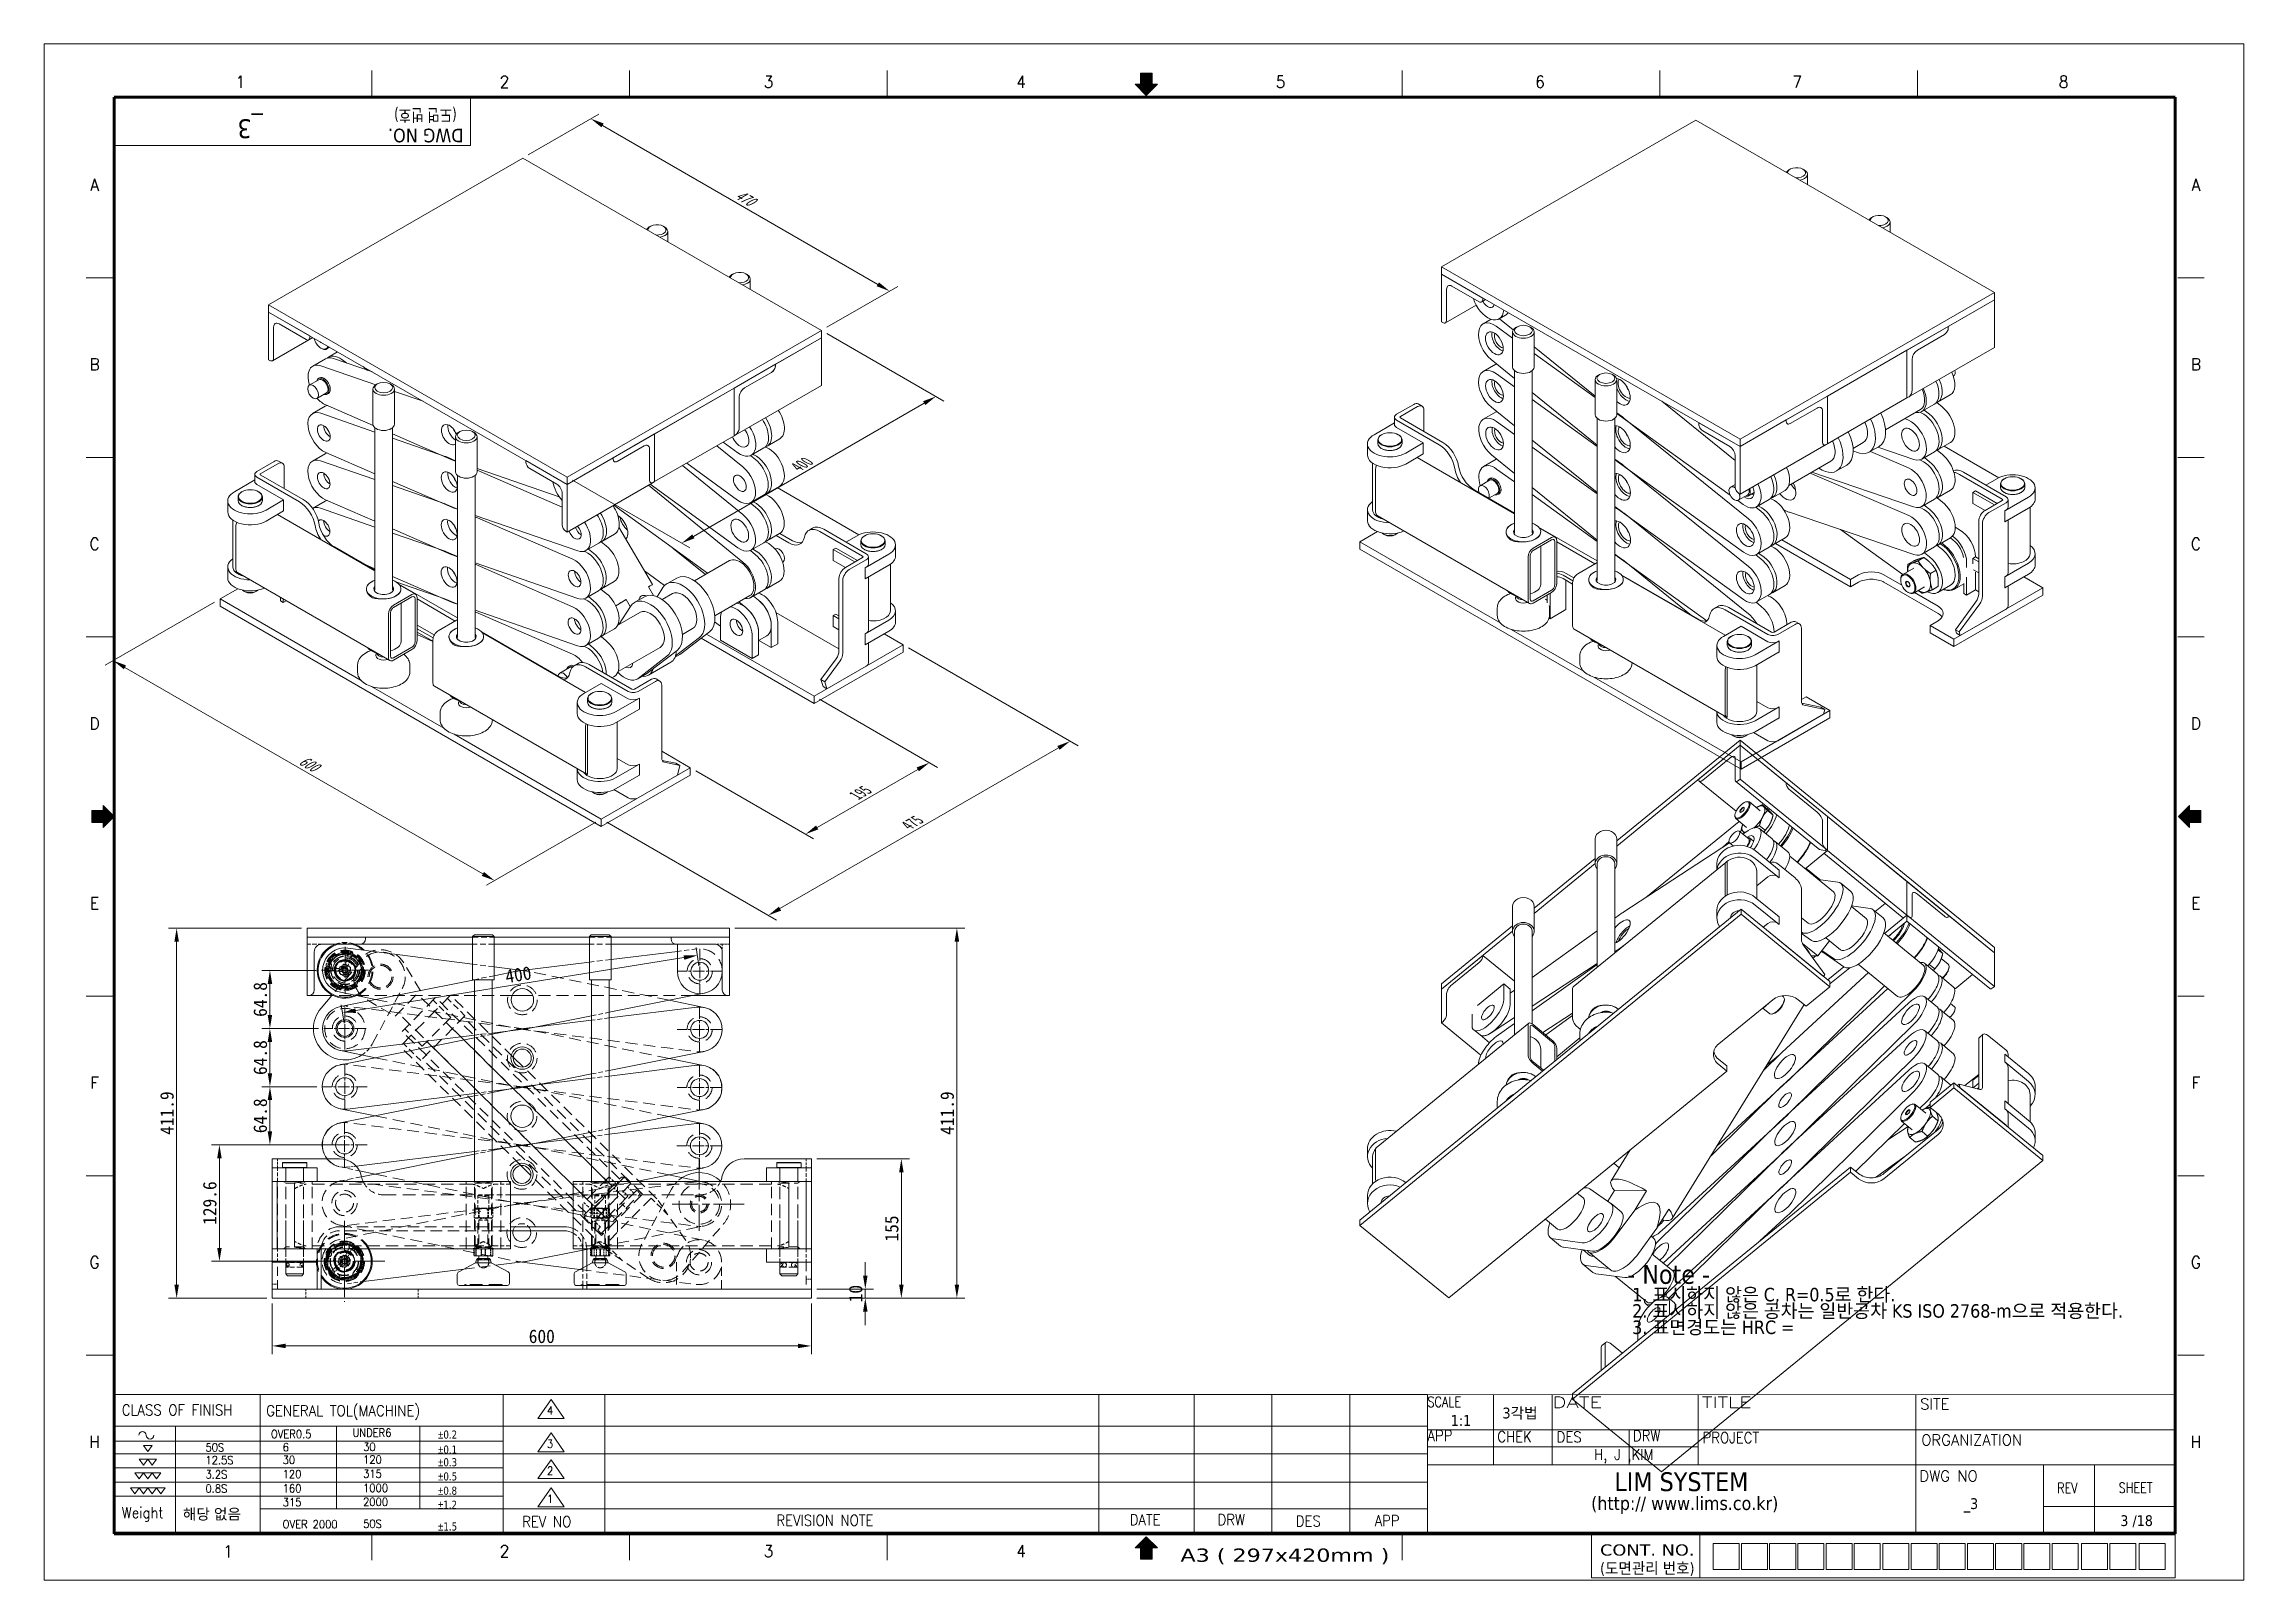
# Model space of a CAD drawing. Header units: millimetres. Extents: x 36 to 2484, y 36 to 1746.
import ezdxf
from ezdxf.enums import TextEntityAlignment as Align

# ---------------------------------------------------------------- set-up
doc = ezdxf.new("R2010")
doc.units = ezdxf.units.MM
doc.header["$LTSCALE"] = 6
doc.linetypes.add('CHAIN', pattern=[0.3543, 0.2362, -0.0295, 0.0591, -0.0295])
doc.linetypes.add('HIDDEN', pattern=[9.525, 6.35, -3.175])
doc.layers.get('0').update_dxf_attribs({"lineweight": 18})
for name, color, linetype, lineweight in [('SkizziergeometrieWIN-ISO', 7, 'Continuous', 50), ('가는실선_A4', 7, 'Continuous', 5), ('경계(ISO)', 7, 'Continuous', 70), ('굵은실선_A3', 7, 'Continuous', 18), ('제목(ISO)', 7, 'Continuous', 50)]:
    doc.layers.add(name, color=color, linetype=linetype, lineweight=lineweight)
for name, color, linetype, lineweight, true_color in [('가는실선_A3', 9, 'Continuous', 5, 0x808080), ('가는실선중심선_A3', 1, 'Continuous', 5, 0xff0000), ('가는파선_A3', 7, 'HIDDEN', 13, 0x008000), ('해치선_A3', 1, 'Continuous', 5, 0xff0000)]:
    doc.layers.add(name, color=color, linetype=linetype, lineweight=lineweight, true_color=true_color)
doc.styles.add('ROMANC_37', font='tahoma.ttf')
doc.styles.add('ROMANC_61', font='ROMANC.shx')
doc.styles.add('주 텍스트 (ISO)', font='tahoma.ttf')
doc.styles.add('주문자_A3(3.5)', font='tahoma.ttf')
doc.styles.add('치수문자_A3(2.5)', font='')
doc.styles.add('텍스트 스타일12', font='tahoma.ttf')
doc.styles.add('텍스트 스타일171', font='ROMANC.shx', dxfattribs={"width": 0.9})
doc.styles.add('텍스트 스타일206', font='ROMANC.shx', dxfattribs={"width": 1.11072})
doc.styles.add('텍스트 스타일208', font='ROMANC.shx', dxfattribs={"width": 1.194322})
doc.styles.add('텍스트 스타일211', font='ROMANC.shx', dxfattribs={"width": 0.9})
doc.styles.add('텍스트 스타일213', font='RomanC.shx', dxfattribs={"width": 0.9})
doc.styles.add('텍스트 스타일233', font='RomanC.shx')
doc.styles.add('텍스트 스타일36', font='ROMANC.shx', dxfattribs={"width": 0.941937})
doc.styles.add('텍스트 스타일42', font='tahoma.ttf', dxfattribs={"width": 1.378837})
doc.styles.add('텍스트 스타일46', font='tahoma.ttf', dxfattribs={"width": 0.862937})
doc.styles.add('텍스트 스타일48', font='tahoma.ttf', dxfattribs={"width": 1.258573})
doc.styles.add('텍스트 스타일52', font='tahoma.ttf', dxfattribs={"width": 0.8})
doc.styles.add('텍스트 스타일65', font='romans.shx', dxfattribs={"width": 0.8})
doc.styles.get('치수문자_A3(2.5)').set_extended_font_data('GulimChe')
doc.dimstyles.new('치수_A3(2.5)', dxfattribs={"dimscale": 6, "dimtxt": 2.5, "dimasz": 2.5, "dimexe": 1.5, "dimexo": 1, "dimgap": 0.5, "dimtad": 1, "dimtoh": 1, "dimdec": 1, "dimrnd": 1e-08, "dimdsep": 46, "dimtxsty": '치수문자_A3(2.5)', "dimcen": 0.09, "dimdle": 10, "dimclrd": 8, "dimclre": 8, "dimclrt": 7, "dimadec": 1, "dimazin": 2, "dimtfac": 0.8, "dimtmove": 0, "dimatfit": 3, "dimfxl": 1, "dimtolj": 1, "dimtzin": 0, "dimlwd": -1, "dimlwe": -1, "dimarcsym": 0})

msp = doc.modelspace()

# ---------------------------------------------------------------- blocks, each defined once
blk = doc.blocks.new('경계 A3_경계')
for points in [[(405.98, 148.76), (403.92, 148.76), (403.92, 149.72), (401.86, 147.66), (403.92, 145.6), (403.92, 146.56), (405.98, 146.56)], [(211.52, 9.9), (211.52, 11.96), (212.48, 11.96), (210.42, 14.01), (208.36, 11.96), (209.32, 11.96), (209.32, 9.9)]]:
    blk.add_hatch(color=7).paths.add_polyline_path(points)
at = {"layer": '가는실선_A3'}
blk.add_hatch(color=7, dxfattribs=at).paths.add_polyline_path([(14.9, 148.76), (14.9, 146.56), (16.96, 146.56), (16.96, 145.6), (19.02, 147.66), (16.96, 149.72), (16.96, 148.76)])
at = {"layer": '해치선_A3'}
blk.add_hatch(color=7, dxfattribs=at).paths.add_polyline_path([(211.52, 283.53), (212.48, 283.53), (210.42, 281.47), (208.36, 283.53), (209.32, 283.53), (209.32, 285.59), (211.52, 285.59)])
for p, q in [((208.36, 283.53), (209.32, 283.53)), ((210.42, 281.47), (208.36, 283.53)), ((209.32, 285.59), (211.52, 285.59)), ((209.32, 283.53), (209.32, 285.59)), ((211.52, 285.59), (211.52, 283.53)), ((211.52, 283.53), (212.48, 283.53)), ((403.92, 149.72), (401.86, 147.66)), ((401.86, 147.66), (403.92, 145.6)), ((403.92, 148.76), (403.92, 149.72)), ((405.98, 148.76), (403.92, 148.76)), ((405.98, 146.56), (405.98, 148.76)), ((403.92, 146.56), (405.98, 146.56)), ((403.92, 145.6), (403.92, 146.56)), ((210.42, 14.01), (208.36, 11.96)), ((212.48, 11.96), (210.42, 14.01)), ((292.99, 6.43), (292.99, 14.6)), ((208.36, 11.96), (209.32, 11.96)), ((209.32, 11.96), (209.32, 9.9)), ((209.32, 9.9), (211.52, 9.9)), ((211.52, 9.9), (211.52, 11.96)), ((211.52, 11.96), (212.48, 11.96))]:
    blk.add_line(p, q)
at = {"color": 7}
for p, q in [((16.96, 148.76), (14.9, 148.76)), ((14.9, 148.76), (14.9, 146.56)), ((16.96, 149.72), (16.96, 148.76)), ((19.02, 147.66), (16.96, 149.72)), ((16.96, 145.6), (19.02, 147.66)), ((403.92, 149.72), (401.86, 147.66)), ((401.86, 147.66), (403.92, 145.6)), ((403.92, 148.76), (403.92, 149.72)), ((405.98, 148.76), (403.92, 148.76)), ((405.98, 146.56), (405.98, 148.76)), ((14.9, 146.56), (16.96, 146.56)), ((16.96, 146.56), (16.96, 145.6)), ((403.92, 145.6), (403.92, 146.56)), ((403.92, 146.56), (405.98, 146.56)), ((210.42, 14.01), (208.36, 11.96)), ((212.48, 11.96), (210.42, 14.01)), ((208.36, 11.96), (209.32, 11.96)), ((209.32, 11.96), (209.32, 9.9)), ((209.32, 9.9), (211.52, 9.9)), ((211.52, 9.9), (211.52, 11.96)), ((211.52, 11.96), (212.48, 11.96))]:
    blk.add_line(p, q, dxfattribs=at)
at = {"layer": 'SkizziergeometrieWIN-ISO', "lineweight": 18}
for p, q in [((6, 291), (414, 291)), ((6, 6), (6, 291)), ((414, 291), (414, 6)), ((414, 6), (6, 6))]:
    blk.add_line(p, q, dxfattribs=at)
at = {"layer": '가는실선_A3', "color": 7}
for p, q in [((66.79, 281.16), (66.79, 286.06)), ((114.57, 281.16), (114.57, 286.06)), ((162.34, 281.16), (162.34, 286.06)), ((257.9, 281.16), (257.9, 286.06)), ((305.67, 281.16), (305.67, 286.06)), ((353.45, 281.16), (353.45, 286.06)), ((18.75, 247.62), (13.85, 247.62)), ((401.71, 247.62), (406.61, 247.62)), ((18.75, 214.3), (13.85, 214.3)), ((401.71, 214.3), (406.61, 214.3)), ((18.75, 180.98), (13.85, 180.98)), ((401.71, 180.98), (406.61, 180.98)), ((14.9, 148.76), (16.96, 148.76)), ((14.9, 146.56), (14.9, 148.76)), ((16.96, 148.76), (16.96, 149.72)), ((16.96, 149.72), (19.02, 147.66)), ((19.02, 147.66), (16.96, 145.6)), ((16.96, 146.56), (14.9, 146.56)), ((16.96, 145.6), (16.96, 146.56)), ((18.75, 114.34), (13.85, 114.34)), ((401.71, 114.34), (406.61, 114.34)), ((18.75, 81.02), (13.85, 81.02)), ((401.71, 81.02), (406.61, 81.02)), ((18.75, 47.7), (13.85, 47.7)), ((18.75, 47.7), (13.85, 47.7)), ((401.71, 47.7), (406.61, 47.7)), ((66.79, 14.6), (66.79, 9.7)), ((66.79, 14.6), (66.79, 9.7)), ((114.57, 14.6), (114.57, 9.7)), ((162.34, 14.6), (162.34, 9.7)), ((257.9, 14.6), (257.9, 9.7)), ((313.09, 14.6), (313.09, 6.55)), ((315.58, 12.77), (315.58, 7.95)), ((315.58, 12.77), (320.4, 12.77)), ((320.4, 12.77), (320.4, 7.95)), ((320.81, 12.77), (320.81, 7.95)), ((320.81, 12.77), (325.63, 12.77)), ((325.63, 12.77), (325.63, 7.95)), ((326.03, 12.77), (326.03, 7.95)), ((326.03, 12.77), (330.86, 12.77)), ((330.86, 12.77), (330.86, 7.95)), ((331.26, 12.77), (336.09, 12.77)), ((331.26, 12.77), (331.26, 7.95)), ((336.09, 12.77), (336.09, 7.95)), ((336.49, 12.77), (336.49, 7.95)), ((336.49, 12.77), (341.31, 12.77)), ((341.31, 12.77), (341.31, 7.95)), ((341.72, 12.77), (341.72, 7.95)), ((341.72, 12.77), (346.54, 12.77)), ((346.54, 12.77), (346.54, 7.95)), ((347.03, 12.77), (351.86, 12.77)), ((347.03, 12.77), (347.03, 7.95)), ((351.86, 12.77), (351.86, 7.95)), ((352.26, 12.77), (352.26, 7.95)), ((352.26, 12.77), (357.09, 12.77)), ((357.09, 12.77), (357.09, 7.95)), ((357.49, 12.77), (357.49, 7.95)), ((357.49, 12.77), (362.31, 12.77)), ((362.31, 12.77), (362.31, 7.95)), ((362.72, 12.77), (362.72, 7.95)), ((362.72, 12.77), (367.54, 12.77)), ((367.54, 12.77), (367.54, 7.95)), ((367.94, 12.77), (372.77, 12.77)), ((367.94, 12.77), (367.94, 7.95)), ((372.77, 12.77), (372.77, 7.95)), ((373.17, 12.77), (373.17, 7.95)), ((373.17, 12.77), (378, 12.77)), ((378, 12.77), (378, 7.95)), ((378.4, 12.77), (378.4, 7.95)), ((378.4, 12.77), (383.22, 12.77)), ((383.22, 12.77), (383.22, 7.95)), ((383.88, 12.77), (388.7, 12.77)), ((383.88, 12.77), (383.88, 7.95)), ((388.7, 12.77), (388.7, 7.95)), ((389.1, 12.77), (389.1, 7.95)), ((389.1, 12.77), (393.93, 12.77)), ((393.93, 12.77), (393.93, 7.95)), ((394.55, 12.77), (394.55, 7.95)), ((394.55, 12.77), (399.37, 12.77)), ((399.37, 12.77), (399.37, 7.95)), ((401.22, 14.6), (401.22, 6.43)), ((292.99, 6.43), (401.22, 6.43)), ((315.58, 7.95), (320.4, 7.95)), ((320.81, 7.95), (325.63, 7.95)), ((326.03, 7.95), (330.86, 7.95)), ((331.26, 7.95), (336.09, 7.95)), ((336.49, 7.95), (341.31, 7.95)), ((341.72, 7.95), (346.54, 7.95)), ((347.03, 7.95), (351.86, 7.95)), ((352.26, 7.95), (357.09, 7.95)), ((357.49, 7.95), (362.31, 7.95)), ((362.72, 7.95), (367.54, 7.95)), ((367.94, 7.95), (372.77, 7.95)), ((373.17, 7.95), (378, 7.95)), ((378.4, 7.95), (383.22, 7.95)), ((383.88, 7.95), (388.7, 7.95)), ((389.1, 7.95), (393.93, 7.95)), ((394.55, 7.95), (399.37, 7.95))]:
    blk.add_line(p, q, dxfattribs=at)
at = {"layer": '가는실선_A3', "color": 7, "lineweight": 60}
for p, q in [((19.02, 281.16), (19.02, 14.6)), ((401.22, 281.16), (19.02, 281.16)), ((401.22, 14.6), (401.22, 281.16)), ((19.02, 14.6), (401.22, 14.6))]:
    blk.add_line(p, q, dxfattribs=at)
at = {"layer": '가는실선_A3', "color": 7, "lineweight": 13}
for p in [(85.08, 280.98), (19.02, 272.16)]:
    blk.add_line(p, (85.08, 272.16), dxfattribs=at)
at = {"layer": '굵은실선_A3'}
blk.add_line((212.48, 283.53), (210.42, 281.47), dxfattribs=at)
at = {"layer": '가는실선_A3', "color": 7, "style": '텍스트 스타일36', "width": 0.941937}
for s, p in [('1', (42.42, 283.98)), ('2', (91.4, 283.98)), ('3', (140.38, 283.98)), ('4', (187.21, 283.98)), ('5', (235.33, 283.98)), ('6', (283.45, 283.98)), ('7', (331.14, 283.98)), ('8', (380.55, 283.98)), ('A', (15.38, 264.88)), ('A', (405.08, 264.88)), ('B', (15.38, 231.56)), ('B', (405.08, 231.56)), ('C', (15.38, 198.24)), ('C', (405.08, 198.24)), ('D', (15.38, 164.92)), ('D', (405.08, 164.92)), ('E', (15.38, 131.6)), ('E', (405.08, 131.6)), ('F', (15.38, 98.28)), ('F', (405.08, 98.28)), ('G', (15.38, 64.96)), ('G', (405.08, 64.96)), ('H', (15.38, 31.64)), ('H', (405.08, 31.64)), ('1', (40.11, 11.29)), ('2', (91.4, 11.34)), ('3', (140.38, 11.34)), ('4', (187.21, 11.34))]:
    blk.add_text(s, height=2.2, dxfattribs=at).set_placement(p, align=Align.MIDDLE_CENTER)
at = {"layer": '가는실선_A3', "color": 7, "style": '텍스트 스타일52', "width": 0.8}
blk.add_text('(도면 번호)', height=2.293, rotation=180, dxfattribs=at).set_placement((82.53, 278.93))
at = {"layer": '가는실선_A3', "color": 7, "style": 'ROMANC_37'}
blk.add_text('DWG NO.', height=2.527, rotation=180, dxfattribs=at).set_placement((83.82, 275.28))
at = {"layer": '가는실선_A3', "color": 7}
for s, height, style, width, p, p2 in [('CONT. NO.', 2.084, '텍스트 스타일48', 1.258564, (294.58, 10.53), (312.09, 10.53)), ('A3 ( 297x420mm )', 2.463, '텍스트 스타일42', 1.378315, (216.76, 9.38), (255.51, 9.38)), ('(도면관리 번호)', 2.084, '텍스트 스타일46', 0.982376, (294.58, 7.15), (312.09, 7.15))]:
    blk.add_text(s, height=height, dxfattribs=dict(at, style=style, width=width)).set_placement(p, p2, align=Align.FIT)
at = {"layer": '경계(ISO)', "insert": (44.22, 275.84), "char_height": 3.5, "attachment_point": 5, "rotation": 180, "style": '주 텍스트 (ISO)'}
blk.add_mtext('_3 ', dxfattribs=at)
blk = doc.blocks.new('제목 블록 A3_표제란')
at = {"layer": '가는실선_A4', "lineweight": 13}
for p, q in [((25.42, 38.66), (269.12, 38.66)), ((208.17, 38.66), (208.17, 13.12)), ((269.12, 38.66), (407.77, 38.63)), ((25.42, 32.81), (269.12, 32.81))]:
    blk.add_line(p, q, dxfattribs=at)
at = {"layer": '가는실선_A4'}
for p, q in [((25.42, 13.12), (25.42, 38.66)), ((52.65, 38.66), (52.65, 13.12)), ((97.69, 38.66), (97.69, 13.12)), ((106.58, 37.75), (104.15, 34.26)), ((109.02, 34.26), (106.58, 37.75)), ((116.56, 13.12), (116.56, 38.69)), ((225.83, 38.66), (225.83, 12.86)), ((240.26, 38.66), (240.26, 12.86)), ((254.69, 38.66), (254.69, 13.12)), ((281.38, 38.66), (281.38, 25.66)), ((292.25, 38.65), (292.25, 25.66)), ((319.29, 38.65), (319.29, 25.66)), ((407.76, 13.12), (407.77, 38.63)), ((36.93, 32.81), (36.93, 19.82)), ((66.8, 32.81), (66.8, 17.47)), ((82.25, 32.81), (82.25, 17.47)), ((104.15, 34.26), (109.02, 34.26)), ((97.69, 30.03), (25.42, 30.03)), ((30.98, 29.24), (32.59, 29.24)), ((31.78, 28.13), (30.98, 29.24)), ((32.59, 29.24), (31.78, 28.13)), ((106.58, 31.55), (104.15, 28.06)), ((109.02, 28.06), (106.58, 31.55)), ((306.52, 32.15), (306.52, 25.66)), ((97.69, 25.05), (25.42, 25.05)), ((30.19, 26.66), (31.8, 26.66)), ((30.99, 25.55), (30.19, 26.66)), ((31.8, 26.66), (30.99, 25.55)), ((31.8, 26.66), (33.4, 26.66)), ((32.6, 25.55), (31.8, 26.66)), ((33.4, 26.66), (32.6, 25.55)), ((104.15, 28.06), (109.02, 28.06)), ((106.58, 26.57), (104.15, 23.08)), ((109.02, 23.08), (106.58, 26.57)), ((28.59, 21.34), (30.19, 21.34)), ((29.39, 20.23), (28.59, 21.34)), ((29.38, 24.16), (30.98, 24.16)), ((30.18, 23.05), (29.38, 24.16)), ((30.19, 21.34), (29.39, 20.23)), ((30.98, 24.16), (30.18, 23.05)), ((30.19, 21.34), (31.8, 21.34)), ((31, 20.23), (30.19, 21.34)), ((30.98, 24.16), (32.59, 24.16)), ((31.79, 23.05), (30.98, 24.16)), ((31.8, 21.34), (31, 20.23)), ((32.59, 24.16), (31.79, 23.05)), ((31.8, 21.34), (33.41, 21.34)), ((32.6, 20.23), (31.8, 21.34)), ((32.59, 24.16), (34.2, 24.16)), ((33.39, 23.05), (32.59, 24.16)), ((33.41, 21.34), (32.6, 20.23)), ((34.2, 24.16), (33.39, 23.05)), ((33.41, 21.34), (35.01, 21.34)), ((34.21, 20.23), (33.41, 21.34)), ((35.01, 21.34), (34.21, 20.23)), ((104.15, 23.08), (109.02, 23.08)), ((106.58, 21.34), (104.15, 17.85)), ((109.02, 17.85), (106.58, 21.34)), ((97.69, 19.82), (25.42, 19.82)), ((36.93, 19.82), (36.93, 13.12)), ((104.15, 17.85), (109.02, 17.85)), ((25.42, 13.12), (407.76, 13.12)), ((208.17, 13.12), (25.42, 13.12))]:
    blk.add_line(p, q, dxfattribs=at)
at = {"layer": '가는실선_A4', "color": 7}
for p, q in [((269.12, 13.12), (269.12, 38.66)), ((359.7, 38.64), (359.69, 13.12)), ((269.12, 32.15), (407.77, 32.15)), ((269.09, 27.68), (25.42, 27.68)), ((407.76, 25.66), (269.12, 25.66)), ((383.36, 25.66), (383.36, 13.12)), ((269.12, 22.4), (25.42, 22.4)), ((269.12, 17.47), (52.65, 17.47)), ((383.36, 17.91), (407.76, 17.92))]:
    blk.add_line(p, q, dxfattribs=at)
at = {"layer": '가는실선_A4', "color": 7, "linetype": 'Continuous'}
blk.add_line((392.85, 25.66), (392.85, 13.12), dxfattribs=at)
at = {"layer": '가는실선_A4'}
for centre, start, end in [((30.81, 31.11), 0, 180), ((32.21, 31.11), 180, 0)]:
    blk.add_arc(centre, 0.698, start, end, dxfattribs=at)
at = {"layer": '제목(ISO)', "color": 208, "lineweight": 5, "true_color": 0x400040}
blk.add_line((269.12, 28.95), (319.29, 28.95), dxfattribs=at)
at = {"layer": '가는실선_A3', "color": 7, "style": '텍스트 스타일12'}
blk.add_attdef('질량\\P1;_001', (38.29, 15.49), '', height=2, dxfattribs=at)
at = {"layer": '가는실선_A4', "color": 7}
for s, height, style, width, p in [('CLASS OF FINISH', 2, '텍스트 스타일171', 0.9, (26.97, 34.81)), ('GENERAL TOL(MACHINE)', 2, '텍스트 스타일171', 0.9, (53.76, 34.67)), ('SCALE', 1.911, '텍스트 스타일65', 0.8, (269.12, 36.36)), ('4', 1.5, '텍스트 스타일211', 0.9, (105.83, 34.98)), ('50S', 1.5, '텍스트 스타일211', 0.9, (42.49, 28.11)), ('OVER0.5', 1.5, '텍스트 스타일211', 0.9, (54.63, 30.6)), ('6', 1.5, '텍스트 스타일211', 0.9, (56.81, 28.15)), ('UNDER6', 1.5, '텍스트 스타일211', 0.9, (69.75, 30.85)), ('30', 1.5, '텍스트 스타일211', 0.9, (71.73, 28.22)), ('3', 1.5, '텍스트 스타일211', 0.9, (105.83, 28.78)), ('APP', 2, '텍스트 스타일171', 0.9, (269.12, 30.05)), ('CHEK', 2, '텍스트 스타일171', 0.9, (282.07, 29.86)), ('DES', 2, '텍스트 스타일171', 0.9, (293.07, 29.82)), ('DRW', 2, '텍스트 스타일171', 0.9, (307.23, 30.03)), ('PROJECT', 2, '텍스트 스타일171', 0.9, (320.13, 29.68)), ('3.2S', 1.5, '텍스트 스타일211', 0.9, (42.49, 23.12)), ('12.5S', 1.5, '텍스트 스타일211', 0.9, (42.49, 25.76)), ('30', 1.5, '텍스트 스타일211', 0.9, (56.81, 25.8)), ('120', 1.5, '텍스트 스타일211', 0.9, (56.81, 23.16)), ('315', 1.5, '텍스트 스타일211', 0.9, (71.73, 23.23)), ('120', 1.5, '텍스트 스타일211', 0.9, (71.73, 25.86)), ('2', 1.5, '텍스트 스타일211', 0.9, (105.83, 23.8)), ('H, J ,KIM', 2, '텍스트 스타일171', 0.9, (300.03, 26.54)), ('0.8S', 1.5, '텍스트 스타일211', 0.9, (42.49, 20.48)), ('160', 1.5, '텍스트 스타일211', 0.9, (56.81, 20.52)), ('1000', 1.5, '텍스트 스타일213', 0.9, (71.72, 20.59)), ('REV', 1.911, '텍스트 스타일65', 0.8, (385.9, 20.39)), ('SHEET', 1.911, '텍스트 스타일65', 0.8, (397.3, 20.42)), ('Weight', 2, '텍스트 스타일171', 0.9, (26.97, 15.76)), ('315', 1.5, '텍스트 스타일213', 0.9, (56.81, 17.94)), ('2000', 1.5, '텍스트 스타일211', 0.9, (71.72, 18.01)), ('1', 1.5, '텍스트 스타일211', 0.9, (105.83, 18.57)), ('REVISION NOTE', 2, '텍스트 스타일171', 0.9, (148.38, 14.33)), ('DATE', 2, '텍스트 스타일171', 0.9, (213.9, 14.44)), ('DRW', 2, '텍스트 스타일171', 0.9, (230.19, 14.46)), ('OVER 2000', 1.5, '텍스트 스타일211', 0.9, (56.81, 13.87)), ('50S', 1.5, '텍스트 스타일211', 0.9, (71.73, 13.94)), ('REV NO', 2, '텍스트 스타일171', 0.9, (101.23, 14.1)), ('DES', 2, '텍스트 스타일171', 0.9, (244.7, 14.2)), ('APP', 2, '텍스트 스타일171', 0.9, (259.32, 14.27))]:
    blk.add_text(s, height=height, dxfattribs=dict(at, style=style, width=width)).set_placement(p)
for s, style, width, p, p2 in [('DATE', '텍스트 스타일208', 1.22262, (292.31, 36.23), (301.51, 36.23)), ('TITLE', '텍스트 스타일206', 1.136317, (320.02, 36.23), (329.22, 36.23))]:
    blk.add_text(s, height=2, dxfattribs=dict(at, style=style, width=width)).set_placement(p, p2, align=Align.FIT)
at = {"layer": '가는실선_A4', "color": 7, "style": '텍스트 스타일233'}
for s, p in [('SITE', (360.5, 35.93)), ('ORGANIZATION', (360.7, 29.24)), ('DWG NO', (360.36, 22.57))]:
    blk.add_text(s, height=2, dxfattribs=at).set_placement(p)
at = {"layer": '가는실선_A4', "color": 7}
for s, insert, char_height, attachment_point, style in [('\\fTahoma|b0|i0;\\H2.0000;3각법', (283.03, 35.14), 2, 4, '주문자_A3(3.5)'), ('\\fAIGDT|b0|i0;\\W0.90;\\H1.5000;`\\fTahoma|b0|i0;\\W0.90;\\H1.5000;0.2', (85.63, 30.47), 1.5, 7, 'ROMANC_61'), ('\\fAIGDT|b0|i0;\\W0.90;\\H1.5000;`\\fTahoma|b0|i0;\\W0.90;\\H1.5000;0.1', (85.63, 27.69), 1.5, 7, 'ROMANC_61'), ('\\fAIGDT|b0|i0;\\W0.90;\\H1.5000;`\\fTahoma|b0|i0;\\W0.90;\\H1.5000;0.3', (85.63, 25.34), 1.5, 7, 'ROMANC_61'), ('\\fAIGDT|b0|i0;\\W0.90;\\H1.5000;`\\fTahoma|b0|i0;\\W0.90;\\H1.5000;0.5', (85.63, 22.71), 1.5, 7, 'ROMANC_61'), ('\\fAIGDT|b0|i0;\\W0.90;\\H1.5000;`\\fTahoma|b0|i0;\\W0.90;\\H1.5000;0.8', (85.62, 20.06), 1.5, 7, 'ROMANC_61'), ('\\fAIGDT|b0|i0;\\W0.90;\\H1.5000;`\\fTahoma|b0|i0;\\W0.90;\\H1.5000;1.2', (85.62, 17.48), 1.5, 7, 'ROMANC_61'), ('\\fAIGDT|b0|i0;\\W0.90;\\H1.5000;`\\fTahoma|b0|i0;\\W0.90;\\H1.5000;1.5', (85.63, 13.42), 1.5, 7, 'ROMANC_61')]:
    blk.add_mtext(s, dxfattribs=dict(at, insert=insert, char_height=char_height, attachment_point=attachment_point, style=style))
at = {"layer": '가는실선_A4', "char_height": 2, "style": '주 텍스트 (ISO)'}
for s, insert, attachment_point in [('\\fTahoma|b0|i0;\\H2.0000;_3 ', (369.91, 18.11), 5), ('\\fTahoma|b0|i0;\\H2.0000;3 /18 ', (400.63, 16.28), 2)]:
    blk.add_mtext(s, dxfattribs=dict(at, insert=insert, attachment_point=attachment_point))
at = {"layer": '가는실선_A4', "color": 7, "style": '텍스트 스타일12'}
blk.add_attdef('설명', text='', height=2, dxfattribs=at).set_placement((331.27, 35.73), align=Align.MIDDLE_LEFT)
blk.add_attdef('SCALE_001', (273.43, 32.87), '', height=2, dxfattribs=at)
blk.add_attdef('프로젝트', text='', height=2, dxfattribs=at).set_placement((340.77, 28.27), align=Align.MIDDLE_CENTER)
at = {"layer": '가는실선_A4', "style": '텍스트 스타일12'}
blk.add_attdef('리비전_번호', text='', height=2, dxfattribs=at).set_placement((388.38, 15.27), align=Align.MIDDLE_CENTER)
at = {"layer": '제목(ISO)', "char_height": 3.5, "attachment_point": 1, "style": '주 텍스트 (ISO)'}
for s, insert, line_spacing_factor in [('- Note -\\P{\\H0.71429x; 1. \\fGulim|b0|i0|c129|p50;표시하지 않은 \\fTahoma|b0|i0|c129|p34;C, R=0.5\\fGulim|b0|i0|c129|p50;로 한다\\fTahoma|b0|i0|c129|p34;.\\H1.54068x; \\H0.64906x;\\P 2. \\fGulim|b0|i0|c129|p50;표시하지 않은 공차는 일반공차 \\fTahoma|b0|i0|c129|p34;KS ISO 2768-m\\fGulim|b0|i0|c129|p50;으로 적용한다\\fTahoma|b0|i0|c129|p34;.\\H1.32612x; \\H0.75408x;\\P 3. \\fGulim|b0|i0|c129|p50;표면경도는 \\fTahoma|b0|i0|c129|p34;HRC = \\H1.31974x; }', (306.15, 62.72), 0.727683), ('{\\H1x;    LIM SYSTEM\\H0.71429x;  \\P (http:// www.lims.co.kr)\\H1.44773x; }', (298.53, 24.26), 0.771785)]:
    blk.add_mtext(s, dxfattribs=dict(at, insert=insert, line_spacing_factor=line_spacing_factor))
at = {"layer": '제목(ISO)', "style": '텍스트 스타일12'}
for tag, p in [('관리자', (373.93, 36.39)), ('공급업자', (383.08, 28.64))]:
    blk.add_attdef(tag, text='', height=2, dxfattribs=at).set_placement(p, align=Align.TOP_LEFT)
blk = doc.blocks.new('*D16')
at = {"layer": 'Defpoints', "color": 0, "transparency": 16777216}
for p in [(644.5, 1662.8), (568.7, 1619.1), (901, 1427.2)]:
    blk.add_point(p, dxfattribs=at)
at = {"layer": '가는실선_A4', "color": 8, "transparency": 16777216}
for p, q in [((574.7, 1622.5), (653.5, 1668)), ((963.9, 1478.4), (657.5, 1655.3)), ((907, 1430.6), (985.9, 1476.1))]:
    blk.add_line(p, q, dxfattribs=at)
for points in [[(658.8, 1657.5), (656.3, 1653.2), (644.5, 1662.8)], [(965.1, 1480.6), (962.6, 1476.3), (976.9, 1470.9)]]:
    blk.add_solid(points, dxfattribs=at)
at = {"layer": '가는실선_A4', "color": 7, "transparency": 16777216, "insert": (815.3, 1574.9), "char_height": 15, "attachment_point": 5, "rotation": 330, "style": '치수문자_A3(2.5)'}
blk.add_mtext('\\A1;{\\Q30.000;\\W0.816;\\H0.816x;470}', dxfattribs=at)
blk = doc.blocks.new('*D17')
at = {"layer": 'Defpoints', "color": 0, "transparency": 16777216}
for p in [(901, 1427.2), (1028.4, 1353.6), (618.2, 1263.9)]:
    blk.add_point(p, dxfattribs=at)
at = {"layer": '가는실선_A4', "color": 8, "transparency": 16777216}
for p, q in [((907, 1423.7), (1037.4, 1348.4)), ((758.6, 1197.8), (1015.5, 1346.1)), ((624.2, 1260.4), (754.6, 1185.1))]:
    blk.add_line(p, q, dxfattribs=at)
for points in [[(1014.2, 1348.3), (1016.7, 1344), (1028.4, 1353.6)], [(757.3, 1200), (759.8, 1195.7), (745.6, 1190.3)]]:
    blk.add_solid(points, dxfattribs=at)
at = {"layer": '가는실선_A4', "color": 7, "transparency": 16777216, "insert": (882.4, 1280), "char_height": 15, "attachment_point": 5, "rotation": 30, "style": '치수문자_A3(2.5)'}
blk.add_mtext('\\A1;{\\Q-30.000;\\W0.816;\\H0.816x;400}', dxfattribs=at)
blk = doc.blocks.new('*D18')
at = {"layer": 'Defpoints', "color": 0, "transparency": 16777216}
for p in [(231.9, 1128.1), (656.2, 883.2), (537.4, 814.6)]:
    blk.add_point(p, dxfattribs=at)
at = {"layer": '가는실선_A4', "color": 8, "transparency": 16777216}
for p, q in [((225.9, 1124.7), (104.1, 1054.3)), ((126.1, 1052), (524.4, 822.1)), ((650.2, 879.7), (528.4, 809.4))]:
    blk.add_line(p, q, dxfattribs=at)
for points in [[(127.3, 1054.2), (124.8, 1049.9), (113.1, 1059.5)], [(525.6, 824.3), (523.1, 819.9), (537.4, 814.6)]]:
    blk.add_solid(points, dxfattribs=at)
at = {"layer": '가는실선_A4', "color": 7, "transparency": 16777216, "insert": (329.9, 945.1), "char_height": 15, "attachment_point": 5, "rotation": 330, "style": '치수문자_A3(2.5)'}
blk.add_mtext('\\A1;{\\Q30.000;\\W0.816;\\H0.816x;600}', dxfattribs=at)
blk = doc.blocks.new('*D19')
at = {"layer": 'Defpoints', "color": 0, "transparency": 16777216}
for p in [(992, 1077.1), (1177.8, 969.8), (656.2, 883.2)]:
    blk.add_point(p, dxfattribs=at)
at = {"layer": '가는실선_A4', "color": 8, "transparency": 16777216}
for p, q in [((998, 1073.6), (1186.8, 964.6)), ((854.9, 783.4), (1164.8, 962.3)), ((662.2, 879.7), (850.9, 770.7))]:
    blk.add_line(p, q, dxfattribs=at)
for points in [[(1163.6, 964.5), (1166.1, 960.2), (1177.8, 969.8)], [(853.7, 785.6), (856.2, 781.2), (841.9, 775.9)]]:
    blk.add_solid(points, dxfattribs=at)
at = {"layer": '가는실선_A4', "color": 7, "transparency": 16777216, "insert": (1005.2, 880.9), "char_height": 15, "attachment_point": 5, "rotation": 30, "style": '치수문자_A3(2.5)'}
blk.add_mtext('\\A1;{\\Q-30.000;\\W0.816;\\H0.816x;475}', dxfattribs=at)
blk = doc.blocks.new('*D20')
at = {"layer": 'Defpoints', "color": 0, "transparency": 16777216}
for p in [(893, 1019.9), (755.2, 940.3), (883.3, 866.3)]:
    blk.add_point(p, dxfattribs=at)
at = {"layer": '가는실선_A4', "color": 8, "transparency": 16777216}
for p, q in [((899, 1016.5), (1030.2, 940.7)), ((761.2, 936.9), (892.3, 861.1)), ((1008.2, 938.4), (896.3, 873.8))]:
    blk.add_line(p, q, dxfattribs=at)
for points in [[(1007, 940.6), (1009.5, 936.3), (1021.2, 945.9)], [(895.1, 876), (897.6, 871.7), (883.3, 866.3)]]:
    blk.add_solid(points, dxfattribs=at)
at = {"layer": '가는실선_A4', "color": 7, "transparency": 16777216, "insert": (947.6, 914.2), "char_height": 15, "attachment_point": 5, "rotation": 30, "style": '치수문자_A3(2.5)'}
blk.add_mtext('\\A1;{\\Q-30.000;\\W0.816;\\H0.816x;195}', dxfattribs=at)
blk = doc.blocks.new('*D21')
at = {"layer": 'Defpoints', "color": 0, "transparency": 16777216}
for p in [(289.9, 349.8), (889.9, 349.8), (889.9, 296.6)]:
    blk.add_point(p, dxfattribs=at)
at = {"layer": '가는실선_A4', "color": 8, "transparency": 16777216}
for p, q in [((289.9, 343.8), (289.9, 287.6)), ((889.9, 343.8), (889.9, 287.6)), ((304.9, 296.6), (874.9, 296.6))]:
    blk.add_line(p, q, dxfattribs=at)
for points in [[(304.9, 299.1), (304.9, 294.1), (289.9, 296.6)], [(874.9, 299.1), (874.9, 294.1), (889.9, 296.6)]]:
    blk.add_solid(points, dxfattribs=at)
at = {"layer": '가는실선_A4', "color": 7, "transparency": 16777216, "insert": (589.9, 307.2), "char_height": 15, "attachment_point": 5, "style": '치수문자_A3(2.5)'}
blk.add_mtext('\\A1;600', dxfattribs=at)
blk = doc.blocks.new('*D22')
at = {"layer": 'Defpoints', "color": 0, "transparency": 16777216}
for p in [(889.9, 504.8), (990, 504.8), (889.9, 349.8)]:
    blk.add_point(p, dxfattribs=at)
at = {"layer": '가는실선_A4', "color": 8, "transparency": 16777216}
for p, q in [((895.9, 504.8), (999, 504.8)), ((990, 364.8), (990, 489.8)), ((895.9, 349.8), (999, 349.8))]:
    blk.add_line(p, q, dxfattribs=at)
for points in [[(987.5, 489.8), (992.5, 489.8), (990, 504.8)], [(987.5, 364.8), (992.5, 364.8), (990, 349.8)]]:
    blk.add_solid(points, dxfattribs=at)
at = {"layer": '가는실선_A4', "color": 7, "transparency": 16777216, "insert": (979.3, 427.3), "char_height": 15, "attachment_point": 5, "rotation": 90, "style": '치수문자_A3(2.5)'}
blk.add_mtext('\\A1;155', dxfattribs=at)
blk = doc.blocks.new('*D23')
at = {"layer": 'Defpoints', "color": 0, "transparency": 16777216}
for p in [(798.7, 761.7), (1051.8, 761.7), (889.9, 349.8)]:
    blk.add_point(p, dxfattribs=at)
at = {"layer": '가는실선_A4', "color": 8, "transparency": 16777216}
for p, q in [((804.7, 761.7), (1060.8, 761.7)), ((1051.8, 364.8), (1051.8, 746.7)), ((895.9, 349.8), (1060.8, 349.8))]:
    blk.add_line(p, q, dxfattribs=at)
for points in [[(1049.3, 746.7), (1054.3, 746.7), (1051.8, 761.7)], [(1049.3, 364.8), (1054.3, 364.8), (1051.8, 349.8)]]:
    blk.add_solid(points, dxfattribs=at)
at = {"layer": '가는실선_A4', "color": 7, "transparency": 16777216, "insert": (1041.1, 555.8), "char_height": 15, "attachment_point": 5, "rotation": 90, "style": '치수문자_A3(2.5)'}
blk.add_mtext('\\A1;411.9', dxfattribs=at)
blk = doc.blocks.new('*D24')
at = {"layer": 'Defpoints', "color": 0, "transparency": 16777216}
for p in [(344.8, 714.7), (287.4, 650), (347.4, 650)]:
    blk.add_point(p, dxfattribs=at)
at = {"layer": '가는실선_A4', "color": 8, "transparency": 16777216}
for p, q in [((338.8, 714.7), (278.4, 714.7)), ((287.4, 699.7), (287.4, 665)), ((341.4, 650), (278.4, 650))]:
    blk.add_line(p, q, dxfattribs=at)
for points in [[(284.9, 699.7), (289.9, 699.7), (287.4, 714.7)], [(284.9, 665), (289.9, 665), (287.4, 650)]]:
    blk.add_solid(points, dxfattribs=at)
at = {"layer": '가는실선_A4', "color": 7, "transparency": 16777216, "insert": (276.7, 682.3), "char_height": 15, "attachment_point": 5, "rotation": 90, "style": '치수문자_A3(2.5)'}
blk.add_mtext('\\A1;64.8', dxfattribs=at)
blk = doc.blocks.new('*D25')
at = {"layer": 'Defpoints', "color": 0, "transparency": 16777216}
for p in [(347.4, 650), (287.4, 585.2), (345.7, 585.2)]:
    blk.add_point(p, dxfattribs=at)
at = {"layer": '가는실선_A4', "color": 8, "transparency": 16777216}
for p, q in [((341.4, 650), (278.4, 650)), ((287.4, 635), (287.4, 600.2)), ((339.7, 585.2), (278.4, 585.2))]:
    blk.add_line(p, q, dxfattribs=at)
for points in [[(284.9, 635), (289.9, 635), (287.4, 650)], [(284.9, 600.2), (289.9, 600.2), (287.4, 585.2)]]:
    blk.add_solid(points, dxfattribs=at)
at = {"layer": '가는실선_A4', "color": 7, "transparency": 16777216, "insert": (276.7, 617.6), "char_height": 15, "attachment_point": 5, "rotation": 90, "style": '치수문자_A3(2.5)'}
blk.add_mtext('\\A1;64.8', dxfattribs=at)
blk = doc.blocks.new('*D26')
at = {"layer": 'Defpoints', "color": 0, "transparency": 16777216}
for p in [(345.7, 585.2), (287.4, 520.4), (345.5, 520.4)]:
    blk.add_point(p, dxfattribs=at)
at = {"layer": '가는실선_A4', "color": 8, "transparency": 16777216}
for p, q in [((339.7, 585.2), (278.4, 585.2)), ((287.4, 570.2), (287.4, 535.4)), ((339.5, 520.4), (278.4, 520.4))]:
    blk.add_line(p, q, dxfattribs=at)
for points in [[(284.9, 570.2), (289.9, 570.2), (287.4, 585.2)], [(284.9, 535.4), (289.9, 535.4), (287.4, 520.4)]]:
    blk.add_solid(points, dxfattribs=at)
at = {"layer": '가는실선_A4', "color": 7, "transparency": 16777216, "insert": (276.7, 552.8), "char_height": 15, "attachment_point": 5, "rotation": 90, "style": '치수문자_A3(2.5)'}
blk.add_mtext('\\A1;64.8', dxfattribs=at)
blk = doc.blocks.new('*D27')
at = {"layer": 'Defpoints', "color": 0, "transparency": 16777216}
for p in [(231.2, 520.4), (370.5, 520.4), (370.2, 390.8)]:
    blk.add_point(p, dxfattribs=at)
at = {"layer": '가는실선_A4', "color": 8, "transparency": 16777216}
for p, q in [((364.5, 520.4), (222.2, 520.4)), ((231.2, 405.8), (231.2, 505.4)), ((364.2, 390.8), (222.2, 390.8))]:
    blk.add_line(p, q, dxfattribs=at)
for points in [[(228.7, 505.4), (233.7, 505.4), (231.2, 520.4)], [(228.7, 405.8), (233.7, 405.8), (231.2, 390.8)]]:
    blk.add_solid(points, dxfattribs=at)
at = {"layer": '가는실선_A4', "color": 7, "transparency": 16777216, "insert": (220.5, 455.6), "char_height": 15, "attachment_point": 5, "rotation": 90, "style": '치수문자_A3(2.5)'}
blk.add_mtext('\\A1;129.6', dxfattribs=at)
blk = doc.blocks.new('*D28')
at = {"layer": 'Defpoints', "color": 0, "transparency": 16777216}
for p in [(328.7, 761.7), (183.6, 349.8), (289.9, 349.8)]:
    blk.add_point(p, dxfattribs=at)
at = {"layer": '가는실선_A4', "color": 8, "transparency": 16777216}
for p, q in [((322.7, 761.7), (174.6, 761.7)), ((183.6, 746.7), (183.6, 364.8)), ((283.9, 349.8), (174.6, 349.8))]:
    blk.add_line(p, q, dxfattribs=at)
for points in [[(181.1, 746.7), (186.1, 746.7), (183.6, 761.7)], [(181.1, 364.8), (186.1, 364.8), (183.6, 349.8)]]:
    blk.add_solid(points, dxfattribs=at)
at = {"layer": '가는실선_A4', "color": 7, "transparency": 16777216, "insert": (172.9, 555.8), "char_height": 15, "attachment_point": 5, "rotation": 90, "style": '치수문자_A3(2.5)'}
blk.add_mtext('\\A1;411.9', dxfattribs=at)
blk = doc.blocks.new('*D29')
at = {"layer": 'Defpoints', "color": 0, "transparency": 16777216}
for p in [(762.9, 731.3), (765.7, 713.7), (370.9, 650)]:
    blk.add_point(p, dxfattribs=at)
at = {"layer": '가는실선_A4', "color": 8, "transparency": 16777216}
for p, q in [((764.8, 719.7), (761.5, 740.2)), ((382.8, 669.9), (748.1, 728.9)), ((369.9, 655.9), (366.6, 676.4))]:
    blk.add_line(p, q, dxfattribs=at)
for points in [[(747.7, 731.4), (748.5, 726.4), (762.9, 731.3)], [(382.4, 672.4), (383.2, 667.4), (368, 667.5)]]:
    blk.add_solid(points, dxfattribs=at)
at = {"layer": '가는실선_A4', "color": 7, "transparency": 16777216, "insert": (563.8, 709.9), "char_height": 15, "attachment_point": 5, "rotation": 9.1756, "style": '치수문자_A3(2.5)'}
blk.add_mtext('\\A1;400', dxfattribs=at)
blk = doc.blocks.new('*D30')
at = {"layer": 'Defpoints', "color": 0, "transparency": 16777216}
for p in [(889.9, 359.8), (889.9, 349.8), (949.9, 359.8)]:
    blk.add_point(p, dxfattribs=at)
at = {"layer": '가는실선_A4', "color": 8, "transparency": 16777216}
for p, q in [((949.9, 374.8), (949.9, 389.8)), ((895.9, 359.8), (958.9, 359.8)), ((895.9, 349.8), (958.9, 349.8)), ((949.9, 349.8), (949.9, 359.8)), ((949.9, 334.8), (949.9, 319.8))]:
    blk.add_line(p, q, dxfattribs=at)
for points in [[(947.4, 374.8), (952.4, 374.8), (949.9, 359.8)], [(947.4, 334.8), (952.4, 334.8), (949.9, 349.8)]]:
    blk.add_solid(points, dxfattribs=at)
at = {"layer": '가는실선_A4', "color": 7, "transparency": 16777216, "insert": (939.2, 354.8), "char_height": 15, "attachment_point": 5, "rotation": 90, "style": '치수문자_A3(2.5)'}
blk.add_mtext('\\A1;10', dxfattribs=at)

# ---------------------------------------------------------------- dimensions: what is measured, and where the dimension line sits
at = {"layer": '가는실선_A4', "color": 8, "true_color": 0x808080}
for base, p1, p2, angle, text, picture, middle in [((644.515, 1662.823), (901.044, 1427.177), (568.704, 1619.053), 330, '{\\Q30.000;\\W0.816;\\H0.816x;<>}', '*D16', (810.685, 1566.885)), ((1028.449, 1353.619), (618.201, 1263.877), (901.044, 1427.177), 210, '{\\Q-30.000;\\W0.816;\\H0.816x;<>}', '*D17', (887.028, 1271.97)), ((537.364, 814.59), (231.894, 1128.125), (656.158, 883.176), 150, '{\\Q30.000;\\W0.816;\\H0.816x;<>}', '*D18', (325.232, 937.064)), ((1177.82, 969.83), (656.158, 883.176), (992.034, 1077.094), 210, '{\\Q-30.000;\\W0.816;\\H0.816x;<>}', '*D19', (1009.882, 872.871)), ((883.325, 866.33), (893.039, 1019.939), (755.153, 940.33), 30, '{\\Q-30.000;\\W0.816;\\H0.816x;<>}', '*D20', (952.268, 906.135))]:
    dim = msp.add_linear_dim(base=base, p1=p1, p2=p2, angle=angle, text=text, dimstyle='치수_A3(2.5)', override={"dimgap": 0.5, "dimtoh": 0, "dimdec": 1, "dimlfac": 1.224745, "dimtol": 0, "dimlim": 0, "dimtp": 0, "dimtm": 0, "dimtdec": 2, "dimtofl": 0, "dimatfit": 1}, dxfattribs=at)
    dim.commit()
    dim.dimension.update_dxf_attribs({"geometry": picture, "text_midpoint": middle, "dimtype": 160})
for base, p1, p2, angle, override, picture, middle in [((183.574, 349.819), (328.737, 761.741), (289.917, 349.819), 90, {"dimgap": 0.5, "dimtoh": 0, "dimdec": 1, "dimtol": 0, "dimlim": 0, "dimtp": 0, "dimtm": 0, "dimtdec": 2, "dimtofl": 0, "dimatfit": 1}, '*D28', (183.574, 555.78)), ((1051.833, 761.741), (889.917, 349.819), (798.737, 761.741), 90, {"dimgap": 0.5, "dimtoh": 0, "dimdec": 1, "dimtol": 0, "dimlim": 0, "dimtp": 0, "dimtm": 0, "dimtdec": 2, "dimtofl": 0, "dimatfit": 1}, '*D23', (1051.833, 555.78)), ((762.904, 731.284), (370.856, 649.957), (765.737, 713.741), 189.175633, {"dimgap": 0.5, "dimtoh": 0, "dimdec": 1, "dimtol": 0, "dimlim": 0, "dimtp": 0, "dimtm": 0, "dimtdec": 2, "dimtofl": 0, "dimatfit": 1}, '*D29', (565.463, 699.392)), ((287.356, 649.957), (344.832, 714.741), (347.356, 649.957), 90, {"dimgap": 0.5, "dimtoh": 0, "dimdec": 1, "dimtol": 0, "dimlim": 0, "dimtp": 0, "dimtm": 0, "dimtdec": 2, "dimtofl": 0, "dimatfit": 1}, '*D24', (287.356, 682.349)), ((287.356, 585.172), (347.356, 649.957), (345.692, 585.172), 90, {"dimgap": 0.5, "dimtoh": 0, "dimdec": 1, "dimtol": 0, "dimlim": 0, "dimtp": 0, "dimtm": 0, "dimtdec": 2, "dimtofl": 0, "dimatfit": 1}, '*D25', (287.356, 617.565)), ((287.356, 520.388), (345.692, 585.172), (345.527, 520.388), 90, {"dimgap": 0.5, "dimtoh": 0, "dimdec": 1, "dimtol": 0, "dimlim": 0, "dimtp": 0, "dimtm": 0, "dimtdec": 2, "dimtofl": 0, "dimatfit": 1}, '*D26', (287.356, 552.78)), ((231.237, 520.388), (370.199, 390.819), (370.527, 520.388), 90, {"dimgap": 0.5, "dimtoh": 0, "dimdec": 1, "dimtol": 0, "dimlim": 0, "dimtp": 0, "dimtm": 0, "dimtdec": 2, "dimtofl": 0, "dimatfit": 1}, '*D27', (231.237, 455.603)), ((990.028, 504.819), (889.917, 349.819), (889.917, 504.819), 90, {"dimgap": 0.5, "dimtoh": 0, "dimdec": 1, "dimtol": 0, "dimlim": 0, "dimtp": 0, "dimtm": 0, "dimtdec": 2, "dimtofl": 0, "dimatfit": 1}, '*D22', (990.028, 427.319)), ((949.917, 359.819), (889.917, 349.819), (889.917, 359.819), 270, {"dimgap": 0.5, "dimtoh": 0, "dimdec": 1, "dimtol": 0, "dimlim": 0, "dimtp": 0, "dimtm": 0, "dimtdec": 2, "dimtofl": 1, "dimatfit": 1}, '*D30', (949.917, 354.819)), ((889.917, 296.553), (289.917, 349.819), (889.917, 349.819), 180, {"dimgap": 0.5, "dimtoh": 0, "dimdec": 1, "dimtol": 0, "dimlim": 0, "dimtp": 0, "dimtm": 0, "dimtdec": 2, "dimtofl": 0, "dimatfit": 1}, '*D21', (589.917, 296.553))]:
    dim = msp.add_linear_dim(base=base, p1=p1, p2=p2, angle=angle, dimstyle='치수_A3(2.5)', override=override, dxfattribs=at)
    dim.commit()
    dim.dimension.update_dxf_attribs({"geometry": picture, "text_midpoint": middle, "dimtype": 160})

# ---------------------------------------------------------------- linework, layer by layer
at = {"layer": '가는실선중심선_A3', "linetype": 'CHAIN', "ltscale": 9.700047}
for p, q in [((371.02, 740.929), (371.02, 688.553)), ((397.208, 714.741), (344.832, 714.741))]:
    msp.add_line(p, q, dxfattribs=at)
at = {"layer": '가는실선중심선_A3', "linetype": 'CHAIN', "ltscale": 9.259962}
for p, q in [((765.737, 738.741), (765.737, 688.741)), ((790.737, 713.741), (740.737, 713.741)), ((765.573, 673.957), (765.573, 623.957)), ((790.573, 648.957), (740.573, 648.957)), ((370.692, 610.172), (370.692, 560.172)), ((765.409, 609.172), (765.409, 559.172)), ((395.692, 585.172), (345.692, 585.172)), ((790.409, 584.172), (740.409, 584.172)), ((370.527, 545.388), (370.527, 495.388)), ((765.245, 544.388), (765.245, 494.388)), ((395.527, 520.388), (345.527, 520.388)), ((790.245, 519.388), (740.245, 519.388))]:
    msp.add_line(p, q, dxfattribs=at)
at = {"layer": '가는실선중심선_A3', "linetype": 'CHAIN', "ltscale": 8.704358}
for p, q in [((370.856, 673.457), (370.856, 626.457)), ((394.356, 649.957), (347.356, 649.957))]:
    msp.add_line(p, q, dxfattribs=at)
at = {"layer": '가는실선중심선_A3', "linetype": 'CHAIN', "ltscale": 23.990969}
for p, q in [((765.081, 504.603), (765.081, 424.603)), ((815.081, 454.603), (735.081, 454.603)), ((370.199, 435.819), (370.199, 345.819)), ((415.199, 390.819), (325.199, 390.819))]:
    msp.add_line(p, q, dxfattribs=at)
at = {"layer": '가는파선_A3', "ltscale": 0.113567}
for p, q in [((345.237, 743.741), (328.737, 743.741)), ((328.737, 743.741), (345.237, 743.741))]:
    msp.add_line(p, q, dxfattribs=at)
at = {"layer": '가는파선_A3', "ltscale": 0.165234}
for p, q in [((512.917, 751.741), (536.917, 751.741)), ((536.917, 743.741), (512.917, 743.741)), ((642.917, 751.741), (666.917, 751.741)), ((666.917, 743.741), (642.917, 743.741))]:
    msp.add_line(p, q, dxfattribs=at)
at = {"layer": '가는파선_A3', "ltscale": 0.152199}
msp.add_line((762.679, 738.554), (740.737, 735.849), dxfattribs=at)
at = {"layer": '가는파선_A3', "ltscale": 0.058456}
for p, q in [((790.737, 743.741), (782.237, 743.741)), ((790.737, 735.241), (790.737, 743.741))]:
    msp.add_line(p, q, dxfattribs=at)
at = {"layer": '가는파선_A3', "ltscale": 0.055011}
for p, q in [((798.737, 743.741), (790.737, 743.741)), ((790.737, 743.741), (798.737, 743.741))]:
    msp.add_line(p, q, dxfattribs=at)
at = {"layer": '가는파선_A3', "ltscale": 0.096731}
for p, q in [((355.027, 714.259), (369.055, 713.364)), ((355.218, 717.253), (369.246, 716.358)), ((375.646, 405.863), (369.643, 393.153)), ((378.359, 404.582), (372.356, 391.872))]:
    msp.add_line(p, q, dxfattribs=at)
at = {"layer": '가는파선_A3', "ltscale": 0.298361}
msp.add_line((389.595, 725.572), (356.294, 686.741), dxfattribs=at)
at = {"layer": '가는파선_A3', "ltscale": 0.047628}
for p, q in [((364.405, 716.802), (369.498, 721.5)), ((365.928, 710.044), (364.405, 716.802)), ((364.811, 711.666), (365.253, 718.58)), ((370.579, 707.827), (364.811, 711.666)), ((365.253, 718.58), (371.461, 721.655)), ((372.542, 707.982), (365.928, 710.044)), ((369.498, 721.5), (376.112, 719.439)), ((376.787, 710.902), (370.579, 707.827)), ((371.461, 721.655), (377.228, 717.816)), ((377.634, 712.68), (372.542, 707.982)), ((376.112, 719.439), (377.634, 712.68)), ((377.228, 717.816), (376.787, 710.902)), ((363.411, 389.435), (365.607, 396.006)), ((365.607, 396.006), (372.395, 397.39)), ((372.395, 397.39), (376.988, 392.202)), ((376.988, 392.202), (374.792, 385.631)), ((368.003, 384.248), (363.411, 389.435)), ((374.792, 385.631), (368.003, 384.248))]:
    msp.add_line(p, q, dxfattribs=at)
at = {"layer": '가는파선_A3', "ltscale": 0.064844}
for p, q in [((372.95, 725.977), (370.145, 716.976)), ((375.814, 725.084), (373.009, 716.084)), ((360.744, 384.45), (367.802, 390.7)), ((362.733, 382.204), (369.791, 388.454))]:
    msp.add_line(p, q, dxfattribs=at)
at = {"layer": '가는파선_A3', "ltscale": 0.031786}
for p, q in [((374.327, 730.396), (372.95, 725.977)), ((377.191, 729.503), (375.814, 725.084)), ((357.278, 381.382), (360.744, 384.45)), ((359.267, 379.136), (362.733, 382.204))]:
    msp.add_line(p, q, dxfattribs=at)
at = {"layer": '가는파선_A3', "ltscale": 0.316204}
for p, q in [((454.77, 692.058), (436.214, 723.072)), ((395.415, 681.72), (426.677, 663.583))]:
    msp.add_line(p, q, dxfattribs=at)
at = {"layer": '가는파선_A3', "ltscale": 0.166591}
msp.add_line((536.917, 718.645), (512.917, 721.727), dxfattribs=at)
at = {"layer": '가는파선_A3', "ltscale": 0.028071}
msp.add_line((572.436, 714.084), (568.38, 714.605), dxfattribs=at)
at = {"layer": '가는파선_A3', "ltscale": 0.350336}
for p, q in [((731.733, 681.435), (574.84, 713.684)), ((404.86, 682.263), (561.753, 650.015)), ((404.696, 617.479), (561.589, 585.23)), ((731.405, 551.866), (574.512, 584.114)), ((404.531, 552.694), (561.425, 520.445)), ((731.241, 487.081), (574.348, 519.33))]:
    msp.add_line(p, q, dxfattribs=at)
at = {"layer": '가는파선_A3', "ltscale": 0.166485}
msp.add_line((666.917, 726.75), (642.917, 723.792), dxfattribs=at)
at = {"layer": '가는파선_A3', "ltscale": 0.348343}
msp.add_line((556.794, 686.741), (357.716, 686.741), dxfattribs=at)
at = {"layer": '가는파선_A3', "ltscale": 0.304449}
for p, q in [((401.668, 633.355), (434.68, 694.625)), ((734.269, 471.204), (701.257, 409.935)), ((746.342, 378.988), (791.649, 431.818))]:
    msp.add_line(p, q, dxfattribs=at)
at = {"layer": '가는파선_A3', "ltscale": 0.349956}
for p, q in [((426.677, 663.583), (454.77, 692.058)), ((702.022, 465.677), (502.702, 662.328)), ((682.612, 460.243), (483.292, 656.894)), ((656.37, 419.406), (457.05, 616.057)), ((661.543, 438.887), (462.223, 635.538))]:
    msp.add_line(p, q, dxfattribs=at)
at = {"layer": '가는파선_A3', "ltscale": 0.366473}
for p, q in [((488.393, 686.981), (432.207, 630.032)), ((664.768, 484.872), (636.675, 456.398)), ((673.666, 476.093), (645.573, 447.619)), ((544.917, 364.949), (504.917, 364.949)), ((674.917, 364.949), (634.917, 364.949))]:
    msp.add_line(p, q, dxfattribs=at)
at = {"layer": '가는파선_A3', "ltscale": 0.344124}
for p, q in [((661.257, 481.313), (451.259, 688.498)), ((640.187, 459.957), (430.189, 667.143))]:
    msp.add_line(p, q, dxfattribs=at)
at = {"layer": '가는파선_A3', "ltscale": 0.343121}
msp.add_line((558.188, 618.12), (488.393, 686.981), dxfattribs=at)
at = {"layer": '가는파선_A3', "ltscale": 0.153206}
msp.add_line((536.917, 708.71), (515.096, 704.34), dxfattribs=at)
at = {"layer": '가는파선_A3', "ltscale": 0.346904}
msp.add_line((758.23, 686.741), (579.799, 686.741), dxfattribs=at)
at = {"layer": '가는파선_A3', "ltscale": 0.34971}
for p, q in [((572.272, 649.3), (374.04, 674.753)), ((564.158, 649.614), (762.389, 624.16)), ((572.107, 584.515), (373.876, 609.969)), ((563.829, 520.045), (762.061, 494.591)), ((571.779, 454.946), (373.547, 480.4)), ((762.023, 479.415), (563.664, 454.967)), ((373.422, 430.791), (571.78, 455.24)), ((563.665, 455.26), (761.897, 429.807)), ((769.95, 414.307), (574.183, 454.545)), ((365.33, 431.115), (561.097, 390.876))]:
    msp.add_line(p, q, dxfattribs=at)
at = {"layer": '가는파선_A3', "ltscale": 0.364183}
msp.add_line((471.793, 684.394), (434.57, 646.666), dxfattribs=at)
at = {"layer": '가는파선_A3', "ltscale": 0.320664}
msp.add_line((504.457, 664.108), (455.295, 614.278), dxfattribs=at)
at = {"layer": '가는파선_A3', "ltscale": 0.309212}
msp.add_line((488.56, 662.233), (456.955, 630.199), dxfattribs=at)
at = {"layer": '가는파선_A3', "ltscale": 0.189345}
for p, q in [((488.56, 662.233), (468.984, 681.547)), ((504.457, 664.108), (484.881, 683.421)), ((456.955, 630.199), (437.379, 649.513)), ((455.295, 614.278), (435.719, 633.591))]:
    msp.add_line(p, q, dxfattribs=at)
at = {"layer": '가는파선_A3', "ltscale": 0.335375}
for p, q in [((676.452, 482.476), (471.793, 684.394)), ((639.229, 444.747), (434.57, 646.666))]:
    msp.add_line(p, q, dxfattribs=at)
at = {"layer": '가는파선_A3', "ltscale": 0.137896}
for p, q in [((645.096, 664.084), (664.738, 668.018)), ((534.738, 643.522), (515.096, 639.588)), ((645.096, 599.333), (664.738, 603.266)), ((534.738, 578.77), (515.096, 574.837)), ((645.096, 534.581), (664.738, 538.514)), ((534.738, 514.019), (515.096, 510.085))]:
    msp.add_line(p, q, dxfattribs=at)
at = {"layer": '가는파선_A3', "ltscale": 0.136233}
for p, q in [((664.738, 661.717), (645.096, 659.297)), ((515.096, 642.546), (534.738, 644.967)), ((664.738, 596.953), (645.096, 594.532)), ((515.096, 577.782), (534.738, 580.203)), ((515.096, 513.017), (534.738, 515.438)), ((664.738, 532.189), (645.096, 529.768))]:
    msp.add_line(p, q, dxfattribs=at)
at = {"layer": '가는파선_A3', "ltscale": 0.350288}
for p, q in [((731.548, 616.646), (574.678, 648.899)), ((404.388, 487.914), (561.259, 455.661))]:
    msp.add_line(p, q, dxfattribs=at)
at = {"layer": '가는파선_A3', "ltscale": 0.330381}
msp.add_line((566.615, 497.424), (432.207, 630.032), dxfattribs=at)
at = {"layer": '가는파선_A3', "ltscale": 0.332161}
msp.add_line((717.967, 460.481), (569.322, 607.136), dxfattribs=at)
at = {"layer": '가는파선_A3', "ltscale": 0.002966}
msp.add_line((770.168, 608.706), (769.732, 608.796), dxfattribs=at)
at = {"layer": '가는파선_A3', "ltscale": 0.34922}
for p, q in [((563.995, 584.829), (761.951, 559.422)), ((571.942, 519.731), (373.986, 545.138)), ((561.256, 454.578), (365.565, 415.376))]:
    msp.add_line(p, q, dxfattribs=at)
at = {"layer": '가는파선_A3', "ltscale": 0.068789}
for p, q in [((295.917, 494.819), (295.917, 504.819)), ((883.917, 504.819), (883.917, 494.819)), ((677.273, 465.51), (670.155, 472.534)), ((692.469, 466.673), (685.35, 473.697)), ((656.204, 444.155), (649.085, 451.178)), ((673.192, 436.456), (666.073, 443.48)), ((685.2, 448.627), (678.081, 455.651)), ((655.246, 428.945), (648.127, 435.968)), ((327.417, 349.819), (327.417, 359.819)), ((452.417, 359.819), (452.417, 349.819))]:
    msp.add_line(p, q, dxfattribs=at)
at = {"layer": '가는파선_A3', "ltscale": 0.103234}
for p, q in [((295.917, 479.819), (295.917, 494.819)), ((304.917, 479.819), (304.917, 494.819)), ((324.917, 479.819), (324.917, 494.819)), ((854.917, 479.819), (854.917, 494.819)), ((874.917, 479.819), (874.917, 494.819)), ((883.917, 494.819), (883.917, 479.819)), ((295.917, 389.819), (295.917, 404.819)), ((304.917, 389.819), (304.917, 404.819)), ((324.917, 389.819), (324.917, 404.819)), ((854.917, 389.819), (854.917, 404.819)), ((874.917, 389.819), (874.917, 404.819)), ((883.917, 404.819), (883.917, 389.819))]:
    msp.add_line(p, q, dxfattribs=at)
at = {"layer": '가는파선_A3', "ltscale": 0.367454}
for p, q in [((304.917, 494.819), (304.917, 389.819)), ((324.917, 494.819), (324.917, 389.819)), ((854.917, 494.819), (854.917, 389.819)), ((874.917, 494.819), (874.917, 389.819))]:
    msp.add_line(p, q, dxfattribs=at)
at = {"layer": '가는파선_A3', "ltscale": 0.149423}
msp.add_line((365.769, 495.854), (387.029, 491.483), dxfattribs=at)
at = {"layer": '가는파선_A3', "ltscale": 0.067261}
msp.add_line((373.586, 495.575), (383.291, 496.772), dxfattribs=at)
at = {"layer": '가는파선_A3', "ltscale": 0.328084}
for p, q in [((295.917, 404.819), (295.917, 479.819)), ((334.217, 404.819), (334.217, 479.819)), ((505.617, 404.819), (505.617, 479.819)), ((544.217, 404.819), (544.217, 479.819)), ((635.617, 404.819), (635.617, 479.819)), ((674.217, 404.819), (674.217, 479.819)), ((845.617, 404.819), (845.617, 479.819)), ((883.917, 479.819), (883.917, 404.819))]:
    msp.add_line(p, q, dxfattribs=at)
at = {"layer": '가는파선_A3', "ltscale": 0.019385}
for p, q in [((304.917, 477.819), (302.917, 479.819)), ((324.917, 477.819), (326.917, 479.819)), ((515.917, 477.819), (513.917, 479.819)), ((533.917, 477.819), (535.917, 479.819)), ((645.917, 477.819), (643.917, 479.819)), ((663.917, 477.819), (665.917, 479.819)), ((678.559, 484.611), (681.387, 484.63)), ((699.563, 463.186), (699.544, 466.014)), ((854.917, 477.819), (852.917, 479.819)), ((874.917, 477.819), (876.917, 479.819)), ((637.122, 442.612), (637.141, 439.783)), ((658.829, 421.898), (656, 421.879)), ((304.917, 406.819), (302.917, 404.819)), ((324.917, 406.819), (326.917, 404.819)), ((515.917, 406.819), (513.917, 404.819)), ((533.917, 406.819), (535.917, 404.819)), ((645.917, 406.819), (643.917, 404.819)), ((663.917, 406.819), (665.917, 404.819)), ((854.917, 406.819), (852.917, 404.819)), ((874.917, 406.819), (876.917, 404.819))]:
    msp.add_line(p, q, dxfattribs=at)
at = {"layer": '가는파선_A3', "ltscale": 0.274855}
for p, q in [((304.917, 477.819), (324.917, 477.819)), ((854.917, 477.819), (874.917, 477.819)), ((324.917, 406.819), (304.917, 406.819)), ((874.917, 406.819), (854.917, 406.819))]:
    msp.add_line(p, q, dxfattribs=at)
at = {"layer": '가는파선_A3', "ltscale": 0.310586}
for p, q in [((304.917, 406.819), (304.917, 477.819)), ((324.917, 406.819), (324.917, 477.819)), ((515.917, 406.819), (515.917, 477.819)), ((533.917, 406.819), (533.917, 477.819)), ((645.917, 406.819), (645.917, 477.819)), ((663.917, 406.819), (663.917, 477.819)), ((854.917, 406.819), (854.917, 477.819)), ((874.917, 406.819), (874.917, 477.819))]:
    msp.add_line(p, q, dxfattribs=at)
at = {"layer": '가는파선_A3', "ltscale": 0.358754}
for p, q in [((512.179, 476.619), (327.654, 476.619)), ((667.654, 476.619), (852.179, 476.619)), ((512.179, 408.019), (327.654, 408.019)), ((667.654, 408.019), (852.179, 408.019))]:
    msp.add_line(p, q, dxfattribs=at)
at = {"layer": '가는파선_A3', "ltscale": 0.021944}
for p, q in [((334.217, 479.819), (334.217, 476.619)), ((505.617, 479.819), (505.617, 476.619)), ((544.217, 479.819), (544.217, 476.619)), ((635.617, 479.819), (635.617, 476.619)), ((674.217, 479.819), (674.217, 476.619)), ((845.617, 479.819), (845.617, 476.619)), ((334.217, 408.019), (334.217, 404.819)), ((505.617, 408.019), (505.617, 404.819)), ((544.217, 408.019), (544.217, 404.819)), ((635.617, 408.019), (635.617, 404.819)), ((674.217, 408.019), (674.217, 404.819)), ((845.617, 408.019), (845.617, 404.819))]:
    msp.add_line(p, q, dxfattribs=at)
at = {"layer": '가는파선_A3', "ltscale": 0.168085}
msp.add_line((389.393, 484.911), (365.454, 480.116), dxfattribs=at)
at = {"layer": '가는파선_A3', "ltscale": 0.313689}
for p, q in [((515.096, 408.109), (515.096, 479.819)), ((534.738, 408.109), (534.738, 479.819)), ((645.096, 408.109), (645.096, 479.819)), ((664.738, 408.109), (664.738, 479.819))]:
    msp.add_line(p, q, dxfattribs=at)
at = {"layer": '가는파선_A3', "ltscale": 0.194679}
for p, q in [((515.917, 477.819), (533.917, 477.819)), ((645.917, 477.819), (663.917, 477.819)), ((533.917, 406.819), (515.917, 406.819)), ((663.917, 406.819), (645.917, 406.819))]:
    msp.add_line(p, q, dxfattribs=at)
at = {"layer": '가는파선_A3', "ltscale": 0.118821}
for p, q in [((554.917, 476.619), (537.654, 476.619)), ((624.917, 476.619), (642.179, 476.619)), ((554.917, 408.019), (537.654, 408.019)), ((624.917, 408.019), (642.179, 408.019))]:
    msp.add_line(p, q, dxfattribs=at)
at = {"layer": '가는파선_A3', "ltscale": 0.344261}
msp.add_line((661.781, 403.533), (577.748, 486.44), dxfattribs=at)
at = {"layer": '가는파선_A3', "ltscale": 0.312556}
msp.add_line((624.917, 465.788), (694.976, 479.819), dxfattribs=at)
at = {"layer": '가는파선_A3', "ltscale": 0.324329}
msp.add_line((637.122, 442.612), (678.559, 484.611), dxfattribs=at)
at = {"layer": '가는파선_A3', "ltscale": 0.346317}
for p, q in [((681.387, 484.63), (637.141, 439.783)), ((688.862, 477.256), (644.615, 432.409))]:
    msp.add_line(p, q, dxfattribs=at)
at = {"layer": '가는파선_A3', "ltscale": 0.34082}
for p, q in [((695.629, 469.877), (652.085, 425.742)), ((656, 421.879), (699.544, 466.014))]:
    msp.add_line(p, q, dxfattribs=at)
at = {"layer": '가는파선_A3', "ltscale": 0.357311}
for p, q in [((702.022, 465.677), (656.37, 419.406)), ((685.773, 463.446), (658.382, 435.684))]:
    msp.add_line(p, q, dxfattribs=at)
at = {"layer": '가는파선_A3', "ltscale": 0.086011}
for p, q in [((673.666, 476.093), (664.768, 484.872)), ((645.573, 447.619), (636.675, 456.398))]:
    msp.add_line(p, q, dxfattribs=at)
at = {"layer": '가는파선_A3', "ltscale": 0.051567}
for p, q in [((685.773, 463.446), (680.434, 468.714)), ((658.382, 435.684), (653.043, 440.951))]:
    msp.add_line(p, q, dxfattribs=at)
at = {"layer": '가는파선_A3', "ltscale": 0.072233}
for p, q in [((688.862, 477.256), (681.387, 484.63)), ((644.615, 432.409), (637.141, 439.783))]:
    msp.add_line(p, q, dxfattribs=at)
at = {"layer": '가는파선_A3', "ltscale": 0.037789}
for p, q in [((699.544, 466.014), (695.629, 469.877)), ((656, 421.879), (652.085, 425.742))]:
    msp.add_line(p, q, dxfattribs=at)
at = {"layer": '가는파선_A3', "ltscale": 0.024789}
msp.add_line((770.114, 479.091), (766.575, 479.819), dxfattribs=at)
at = {"layer": '가는파선_A3', "ltscale": 0.370989}
for p, q in [((413.907, 464.819), (519.917, 464.819)), ((659.917, 464.819), (765.927, 464.819))]:
    msp.add_line(p, q, dxfattribs=at)
at = {"layer": '가는파선_A3', "ltscale": 0.063225}
for p, q in [((514.525, 439.822), (514.525, 449.015)), ((514.536, 439.822), (514.536, 449.015)), ((519.299, 439.822), (519.299, 449.015)), ((519.665, 439.822), (519.665, 449.015)), ((519.776, 439.822), (519.776, 449.015)), ((520.154, 439.822), (520.154, 449.015)), ((529.68, 439.822), (529.68, 449.015)), ((530.057, 439.822), (530.057, 449.015)), ((530.168, 439.822), (530.168, 449.015)), ((530.535, 439.822), (530.535, 449.015)), ((535.297, 439.822), (535.297, 449.015)), ((535.309, 439.822), (535.309, 449.015)), ((644.65, 439.822), (644.65, 449.015)), ((644.744, 439.822), (644.744, 449.015)), ((647.989, 439.822), (647.989, 449.015)), ((648.387, 439.822), (648.387, 449.015)), ((651.18, 439.822), (651.18, 449.015)), ((651.672, 439.822), (651.672, 449.015)), ((658.162, 439.822), (658.162, 449.015)), ((658.654, 439.822), (658.654, 449.015)), ((661.446, 439.822), (661.446, 449.015)), ((661.844, 439.822), (661.844, 449.015)), ((665.089, 439.822), (665.089, 449.015)), ((665.183, 439.822), (665.183, 449.015))]:
    msp.add_line(p, q, dxfattribs=at)
at = {"layer": '가는파선_A3', "ltscale": 0.001727}
for p, q in [((514.791, 449.168), (514.561, 449.036)), ((535.043, 449.168), (535.272, 449.036)), ((514.791, 439.669), (514.561, 439.801)), ((535.043, 439.669), (535.272, 439.801))]:
    msp.add_line(p, q, dxfattribs=at)
at = {"layer": '가는파선_A3', "ltscale": 0.008857}
for p, q in [((515.917, 449.819), (514.791, 449.168)), ((533.917, 449.819), (535.043, 449.168)), ((515.917, 439.019), (514.791, 439.669)), ((533.917, 439.019), (535.043, 439.669))]:
    msp.add_line(p, q, dxfattribs=at)
at = {"layer": '가는파선_A3', "ltscale": 0.029417}
for p, q in [((516.918, 449.819), (515.917, 449.819)), ((515.917, 439.019), (516.918, 439.019))]:
    msp.add_line(p, q, dxfattribs=at)
at = {"layer": '가는파선_A3', "ltscale": 0.064826}
for p, q in [((524.489, 449.819), (516.918, 449.819)), ((532.488, 449.819), (524.489, 449.819)), ((653.076, 449.819), (646.367, 449.819)), ((661.626, 449.819), (653.076, 449.819)), ((516.918, 439.019), (524.489, 439.019)), ((524.489, 439.019), (532.488, 439.019)), ((646.367, 439.019), (653.076, 439.019)), ((653.076, 439.019), (661.626, 439.019))]:
    msp.add_line(p, q, dxfattribs=at)
at = {"layer": '가는파선_A3', "ltscale": 0.009642}
for p, q in [((519.917, 464.819), (518.917, 463.819)), ((529.917, 464.819), (530.917, 463.819)), ((649.917, 464.819), (648.917, 463.819)), ((659.917, 464.819), (660.917, 463.819))]:
    msp.add_line(p, q, dxfattribs=at)
at = {"layer": '가는파선_A3', "ltscale": 0.129753}
for p, q in [((530.917, 463.819), (518.917, 463.819)), ((660.917, 463.819), (648.917, 463.819))]:
    msp.add_line(p, q, dxfattribs=at)
at = {"layer": '가는파선_A3', "ltscale": 0.096345}
for p, q in [((518.917, 449.819), (518.917, 463.819)), ((530.917, 449.819), (530.917, 463.819)), ((648.917, 449.819), (648.917, 463.819)), ((660.917, 449.819), (660.917, 463.819))]:
    msp.add_line(p, q, dxfattribs=at)
at = {"layer": '가는파선_A3', "ltscale": 0.108111}
for p, q in [((519.917, 464.819), (529.917, 464.819)), ((649.917, 464.819), (659.917, 464.819))]:
    msp.add_line(p, q, dxfattribs=at)
at = {"layer": '가는파선_A3', "ltscale": 0.172123}
for p, q in [((529.917, 464.819), (554.917, 464.819)), ((624.917, 464.819), (649.917, 464.819))]:
    msp.add_line(p, q, dxfattribs=at)
at = {"layer": '가는파선_A3', "ltscale": 0.035309}
for p, q in [((533.917, 449.819), (532.488, 449.819)), ((532.488, 439.019), (533.917, 439.019))]:
    msp.add_line(p, q, dxfattribs=at)
at = {"layer": '가는파선_A3', "ltscale": 0.409463}
msp.add_line((574.186, 455.628), (620.077, 464.819), dxfattribs=at)
at = {"layer": '가는파선_A3', "ltscale": 0.001263}
for p, q in [((645.443, 449.545), (645.272, 449.446)), ((664.391, 449.545), (664.562, 449.446)), ((645.443, 439.292), (645.272, 439.391)), ((664.391, 439.292), (664.562, 439.391))]:
    msp.add_line(p, q, dxfattribs=at)
at = {"layer": '가는파선_A3', "ltscale": 0.003669}
for p, q in [((645.917, 449.819), (645.443, 449.545)), ((663.917, 449.819), (664.391, 449.545)), ((645.917, 439.019), (645.443, 439.292)), ((663.917, 439.019), (664.391, 439.292))]:
    msp.add_line(p, q, dxfattribs=at)
at = {"layer": '가는파선_A3', "ltscale": 0.01959}
for p, q in [((646.367, 449.819), (645.917, 449.819)), ((645.917, 439.019), (646.367, 439.019))]:
    msp.add_line(p, q, dxfattribs=at)
at = {"layer": '가는파선_A3', "ltscale": 0.312995}
msp.add_line((711.576, 461.123), (661.053, 409.914), dxfattribs=at)
at = {"layer": '가는파선_A3', "ltscale": 0.045136}
for p, q in [((663.917, 449.819), (661.626, 449.819)), ((661.626, 439.019), (663.917, 439.019))]:
    msp.add_line(p, q, dxfattribs=at)
at = {"layer": '가는파선_A3', "ltscale": 0.181017}
for p, q in [((730.292, 442.658), (711.576, 461.123)), ((661.053, 409.914), (679.768, 391.449))]:
    msp.add_line(p, q, dxfattribs=at)
at = {"layer": '가는파선_A3', "ltscale": 0.201318}
for p, q in [((730.292, 442.658), (717.967, 460.481)), ((661.781, 403.533), (679.768, 391.449))]:
    msp.add_line(p, q, dxfattribs=at)
at = {"layer": '가는파선_A3', "ltscale": 0.305329}
for p, q in [((750.142, 413.954), (730.292, 442.658)), ((708.738, 371.988), (679.768, 391.449))]:
    msp.add_line(p, q, dxfattribs=at)
at = {"layer": '가는파선_A3', "ltscale": 0.332458}
for p, q in [((364.917, 429.319), (554.917, 429.319)), ((554.917, 424.819), (364.917, 424.819))]:
    msp.add_line(p, q, dxfattribs=at)
at = {"layer": '가는파선_A3', "ltscale": 0.299213}
for p, q in [((518.917, 404.819), (518.917, 439.019)), ((530.917, 404.819), (530.917, 439.019)), ((648.917, 404.819), (648.917, 439.019)), ((660.917, 404.819), (660.917, 439.019))]:
    msp.add_line(p, q, dxfattribs=at)
at = {"layer": '가는파선_A3', "ltscale": 0.04051}
for p, q in [((524.917, 439.677), (519.864, 436.641)), ((524.917, 439.677), (529.97, 436.641)), ((654.917, 439.677), (649.864, 436.641)), ((654.917, 439.677), (659.97, 436.641))]:
    msp.add_line(p, q, dxfattribs=at)
at = {"layer": '가는파선_A3', "ltscale": 0.109258}
for p, q in [((519.864, 436.641), (529.97, 436.641)), ((649.864, 436.641), (659.97, 436.641))]:
    msp.add_line(p, q, dxfattribs=at)
at = {"layer": '가는파선_A3', "ltscale": 0.278413}
for p, q in [((519.864, 436.641), (519.864, 404.819)), ((529.97, 436.641), (529.97, 404.819)), ((649.864, 436.641), (649.864, 404.819)), ((659.97, 436.641), (659.97, 404.819))]:
    msp.add_line(p, q, dxfattribs=at)
at = {"layer": '가는파선_A3', "ltscale": 0.343071}
msp.add_line((635.417, 403.139), (769.99, 430.09), dxfattribs=at)
at = {"layer": '가는파선_A3', "ltscale": 0.041233}
for p, q in [((514.414, 397.819), (514.414, 403.819)), ((516.922, 397.819), (516.922, 403.819)), ((522.41, 397.819), (522.41, 403.819)), ((522.853, 403.819), (522.853, 397.819)), ((527.424, 403.819), (527.424, 397.819)), ((532.912, 397.819), (532.912, 403.819)), ((533.216, 397.819), (533.216, 403.819)), ((535.419, 397.819), (535.419, 403.819)), ((644.041, 397.819), (644.041, 403.819)), ((648.237, 397.819), (648.237, 403.819)), ((650.72, 403.819), (650.72, 397.819)), ((654.58, 403.819), (654.58, 397.819)), ((659.113, 397.819), (659.113, 403.819)), ((661.596, 397.819), (661.596, 403.819)), ((664.244, 397.819), (664.244, 403.819)), ((665.793, 397.819), (665.793, 403.819)), ((889.917, 371.086), (883.917, 371.086)), ((289.917, 365.452), (295.917, 365.452))]:
    msp.add_line(p, q, dxfattribs=at)
at = {"layer": '가는파선_A3', "ltscale": 0.001119}
msp.add_line((515.017, 396.819), (514.977, 396.819), dxfattribs=at)
at = {"layer": '가는파선_A3', "ltscale": 0.269929}
for p, q in [((515.096, 408.109), (534.738, 408.109)), ((645.096, 408.109), (664.738, 408.109))]:
    msp.add_line(p, q, dxfattribs=at)
at = {"layer": '가는파선_A3', "ltscale": 0.019189}
for p, q in [((518.817, 389.649), (518.817, 392.449)), ((531.017, 389.649), (531.017, 392.449)), ((648.817, 389.649), (648.817, 392.449)), ((661.017, 389.649), (661.017, 392.449))]:
    msp.add_line(p, q, dxfattribs=at)
at = {"layer": '가는파선_A3', "ltscale": 0.010233}
for p, q in [((518.917, 392.449), (518.917, 393.949)), ((530.917, 392.449), (530.917, 393.949)), ((648.917, 392.449), (648.917, 393.949)), ((660.917, 392.449), (660.917, 393.949))]:
    msp.add_line(p, q, dxfattribs=at)
at = {"layer": '가는파선_A3', "ltscale": 0.006658}
for p, q in [((519.892, 392.968), (519.892, 393.949)), ((529.942, 392.968), (529.942, 393.949)), ((649.892, 392.968), (649.892, 393.949)), ((659.942, 392.968), (659.942, 393.949))]:
    msp.add_line(p, q, dxfattribs=at)
at = {"layer": '가는파선_A3', "ltscale": 0.108655}
for p, q in [((529.942, 392.968), (519.892, 392.968)), ((659.942, 392.968), (649.892, 392.968))]:
    msp.add_line(p, q, dxfattribs=at)
at = {"layer": '가는파선_A3', "ltscale": 0.00274}
msp.add_line((534.857, 396.819), (534.816, 396.819), dxfattribs=at)
at = {"layer": '가는파선_A3', "ltscale": 0.005694}
msp.add_line((644.982, 396.819), (644.947, 396.819), dxfattribs=at)
at = {"layer": '가는파선_A3', "ltscale": 0.006127}
msp.add_line((645.328, 396.819), (644.982, 396.819), dxfattribs=at)
at = {"layer": '가는파선_A3', "ltscale": 0.018955}
msp.add_line((664.887, 396.819), (664.506, 396.819), dxfattribs=at)
at = {"layer": '가는파선_A3', "ltscale": 0.262467}
for p, q in [((295.917, 359.819), (295.917, 389.819)), ((739.917, 389.819), (739.917, 359.819)), ((789.917, 359.819), (789.917, 389.819)), ((883.917, 389.819), (883.917, 359.819))]:
    msp.add_line(p, q, dxfattribs=at)
at = {"layer": '가는파선_A3', "ltscale": 0.009053}
for p, q in [((307.132, 389.319), (305.939, 389.319)), ((307.132, 384.319), (305.939, 384.319)), ((323.895, 389.319), (322.702, 389.319)), ((323.895, 384.319), (322.702, 384.319))]:
    msp.add_line(p, q, dxfattribs=at)
at = {"layer": '가는파선_A3', "ltscale": 0.137678}
for p, q in [((322.702, 389.319), (307.132, 389.319)), ((322.702, 384.319), (307.132, 384.319)), ((870.036, 389.319), (859.798, 389.319)), ((870.036, 384.319), (859.798, 384.319))]:
    msp.add_line(p, q, dxfattribs=at)
at = {"layer": '가는파선_A3', "ltscale": 0.124349}
msp.add_line((373.532, 366.051), (391.462, 368.26), dxfattribs=at)
at = {"layer": '가는파선_A3', "ltscale": 0.312442}
msp.add_line((503.085, 382.012), (538.529, 386.379), dxfattribs=at)
at = {"layer": '가는파선_A3', "ltscale": 0.028065}
msp.add_line((563.501, 390.476), (567.556, 389.955), dxfattribs=at)
at = {"layer": '가는파선_A3', "ltscale": 0.326019}
msp.add_line((632.371, 381.633), (761.733, 365.022), dxfattribs=at)
at = {"layer": '가는파선_A3', "ltscale": 0.13287}
msp.add_line((635.417, 363.949), (635.417, 383.251), dxfattribs=at)
at = {"layer": '가는파선_A3', "ltscale": 0.14934}
msp.add_line((639.917, 385.641), (639.917, 363.949), dxfattribs=at)
at = {"layer": '가는파선_A3', "ltscale": 0.0307}
for p, q in [((859.798, 389.319), (855.658, 389.319)), ((859.798, 384.319), (855.658, 384.319)), ((874.175, 389.319), (870.036, 389.319)), ((874.175, 384.319), (870.036, 384.319))]:
    msp.add_line(p, q, dxfattribs=at)
at = {"layer": '가는파선_A3', "ltscale": 0.012319}
for p, q in [((504.917, 364.949), (503.417, 363.949)), ((506.417, 363.949), (504.917, 364.949)), ((514.917, 364.949), (513.417, 363.949)), ((516.417, 363.949), (514.917, 364.949)), ((533.417, 363.949), (534.917, 364.949)), ((534.917, 364.949), (536.417, 363.949)), ((543.417, 363.949), (544.917, 364.949)), ((544.917, 364.949), (546.417, 363.949)), ((634.917, 364.949), (633.417, 363.949)), ((636.417, 363.949), (634.917, 364.949)), ((644.917, 364.949), (643.417, 363.949)), ((646.417, 363.949), (644.917, 364.949)), ((663.417, 363.949), (664.917, 364.949)), ((664.917, 364.949), (666.417, 363.949)), ((673.417, 363.949), (674.917, 364.949)), ((674.917, 364.949), (676.417, 363.949))]:
    msp.add_line(p, q, dxfattribs=at)
at = {"layer": '가는파선_A3', "ltscale": 0.353385}
for centre in [(371.02, 714.741), (370.856, 649.957), (765.081, 454.603), (370.199, 390.819)]:
    msp.add_circle(centre, 22.5, dxfattribs=at)
at = {"layer": '가는파선_A3', "ltscale": 0.345532}
for centre in [(371.02, 714.741), (370.199, 390.819)]:
    msp.add_circle(centre, 22, dxfattribs=at)
at = {"layer": '가는파선_A3', "ltscale": 0.329826}
for centre, radius in [((371.02, 714.741), 21), ((370.199, 390.819), 18), ((370.199, 390.819), 18), ((370.199, 390.819), 12)]:
    msp.add_circle(centre, radius, dxfattribs=at)
at = {"layer": '가는파선_A3', "ltscale": 0.366473}
for centre, radius in [((371.02, 714.741), 20), ((370.363, 455.603), 10), ((765.081, 454.603), 10), ((370.199, 390.819), 10), ((764.917, 389.819), 10)]:
    msp.add_circle(centre, radius, dxfattribs=at)
at = {"layer": '가는파선_A3', "ltscale": 0.129753}
for centre in [(372.23, 733.703), (376.672, 732.881), (352.058, 715.951), (352.88, 720.394), (389.16, 709.089), (389.981, 713.532), (365.367, 696.602), (369.81, 695.78), (353.019, 398.933), (357.604, 405.044), (378.314, 407.999), (384.425, 403.414), (355.974, 378.223), (362.085, 373.639), (382.794, 376.593), (387.379, 382.704)]:
    msp.add_circle(centre, 3, dxfattribs=at)
at = {"layer": '가는파선_A3', "ltscale": 0.351814}
for centre in [(371.02, 714.741), (370.199, 390.819)]:
    msp.add_circle(centre, 16, dxfattribs=at)
at = {"layer": '가는파선_A3', "ltscale": 0.34082}
for centre in [(371.02, 714.741), (370.199, 390.819)]:
    msp.add_circle(centre, 15.5, dxfattribs=at)
at = {"layer": '가는파선_A3', "ltscale": 0.384797}
for centre in [(371.02, 714.741), (410.47, 707.669), (765.737, 713.741), (370.856, 649.957), (765.573, 648.957), (370.692, 585.172), (765.409, 584.172), (370.527, 520.388), (765.245, 519.388), (370.363, 455.603), (725.467, 396.891), (764.917, 389.819)]:
    msp.add_circle(centre, 14, dxfattribs=at)
at = {"layer": '가는파선_A3', "ltscale": 0.32982}
for centre in [(371.02, 714.741), (370.199, 390.819)]:
    msp.add_circle(centre, 12, dxfattribs=at)
at = {"layer": '가는파선_A3', "ltscale": 0.316083}
for centre in [(371.02, 714.741), (370.199, 390.819)]:
    msp.add_circle(centre, 11.5, dxfattribs=at)
at = {"layer": '가는파선_A3', "ltscale": 0.380253}
for centre in [(371.02, 714.741), (370.199, 390.819)]:
    msp.add_circle(centre, 10.376, dxfattribs=at)
at = {"layer": '가는파선_A3', "ltscale": 0.263861}
msp.add_circle((371.02, 714.741), 4.8, dxfattribs=at)
at = {"layer": '가는파선_A3', "ltscale": 0.343569}
for centre in [(410.47, 707.669), (725.467, 396.891)]:
    msp.add_circle(centre, 12.5, dxfattribs=at)
at = {"layer": '가는파선_A3', "ltscale": 0.362809}
for centre in [(568.297, 681.849), (568.132, 617.065), (567.968, 552.28), (567.804, 487.495), (567.64, 422.711)]:
    msp.add_circle(centre, 16.5, dxfattribs=at)
at = {"layer": '가는파선_A3', "ltscale": 0.311502}
msp.add_circle((765.081, 454.603), 8.5, dxfattribs=at)
at = {"layer": '가는파선_A3', "ltscale": 0.307511}
msp.add_circle((370.199, 390.819), 11.188, dxfattribs=at)
at = {"layer": '가는파선_A3', "ltscale": 0.152244}
msp.add_circle((370.199, 390.819), 3.52, dxfattribs=at)
at = {"layer": '가는파선_A3', "ltscale": 0.15416}
msp.add_arc((371.02, 714.741), 31, 69.306459, 110.693541, dxfattribs=at)
at = {"layer": '가는파선_A3', "ltscale": 0.106921}
msp.add_arc((371.02, 714.741), 30, 75.164888, 104.835112, dxfattribs=at)
at = {"layer": '가는파선_A3', "ltscale": 0.319117}
msp.add_arc((410.47, 707.669), 30, 30.892739, 239.87973, dxfattribs=at)
at = {"layer": '가는파선_A3', "ltscale": 0.357872}
msp.add_arc((371.02, 714.741), 30, 291.942269, 49.12584, dxfattribs=at)
at = {"layer": '가는파선_A3', "ltscale": 0.352811}
msp.add_arc((371.02, 714.741), 31, 294.63428, 46.433829, dxfattribs=at)
at = {"layer": '가는파선_A3', "ltscale": 0.352098}
for centre, start, end in [((410.47, 707.669), 331.684694, 139.383415), ((725.467, 396.891), 151.684694, 319.383415)]:
    msp.add_arc(centre, 27.5, start, end, dxfattribs=at)
at = {"layer": '가는파선_A3', "ltscale": 0.370392}
msp.add_arc((765.737, 713.741), 25, 0, 97.026538, dxfattribs=at)
at = {"layer": '가는파선_A3', "ltscale": 0.164221}
for centre, start, end in [((371.02, 714.741), 171.746219, 243.638842), ((371.02, 714.741), 81.746219, 153.638842), ((371.02, 714.741), 351.746219, 63.638842), ((371.02, 714.741), 261.746219, 333.638842), ((370.199, 390.819), 163.771178, 235.663801), ((370.199, 390.819), 73.771178, 145.663801), ((370.199, 390.819), 343.771178, 55.663801), ((370.199, 390.819), 253.771178, 325.663801)]:
    msp.add_arc(centre, 19.01, start, end, dxfattribs=at)
at = {"layer": '가는파선_A3', "ltscale": 0.164027}
for centre, start, end in [((371.02, 714.741), 171.750996, 243.634066), ((371.02, 714.741), 81.750996, 153.634066), ((371.02, 714.741), 351.750996, 63.634066), ((371.02, 714.741), 261.750996, 333.634066), ((370.199, 390.819), 163.775954, 235.659025), ((370.199, 390.819), 73.775954, 145.659025), ((370.199, 390.819), 343.775954, 55.659025), ((370.199, 390.819), 253.775954, 325.659025)]:
    msp.add_arc(centre, 18.99, start, end, dxfattribs=at)
at = {"layer": '가는파선_A3', "ltscale": 0.031115}
for start, end in [(153.638842, 167.295903), (63.638842, 77.295903), (333.638842, 347.295903), (243.638842, 257.295903)]:
    msp.add_arc((371.02, 714.741), 19.01, start, end, dxfattribs=at)
at = {"layer": '가는파선_A3', "ltscale": 0.031082}
for start, end in [(153.634066, 167.291126), (63.634066, 77.291126), (333.634066, 347.291126), (243.634066, 257.291126)]:
    msp.add_arc((371.02, 714.741), 18.99, start, end, dxfattribs=at)
at = {"layer": '가는파선_A3', "ltscale": 0.300173}
for centre, start, end in [((371.02, 714.741), 80.253374, 65.131688), ((370.199, 390.819), 72.278333, 57.156646)]:
    msp.add_arc(centre, 11.4, start, end, dxfattribs=at)
at = {"layer": '가는파선_A3', "ltscale": 0.020627}
for centre, start, end in [((371.02, 714.741), 65.131688, 80.253374), ((370.199, 390.819), 57.156646, 72.278333)]:
    msp.add_arc(centre, 11.4, start, end, dxfattribs=at)
at = {"layer": '가는파선_A3', "ltscale": 0.016696}
for centre, start, end in [((568.297, 681.849), 78.384959, 82.68315), ((568.297, 681.849), 258.384959, 262.68315), ((567.968, 552.28), 78.384959, 82.68315), ((567.968, 552.28), 258.384959, 262.68315), ((567.64, 422.711), 78.384959, 82.68315), ((567.804, 487.495), 277.026538, 281.324729), ((567.64, 422.711), 258.384959, 262.68315)]:
    msp.add_arc(centre, 32.5, start, end, dxfattribs=at)
at = {"layer": '가는파선_A3', "ltscale": 0.055934}
for centre, start, end in [((370.856, 649.957), 82.68315, 101.324729), ((765.573, 648.957), 262.68315, 281.324729), ((370.692, 585.172), 82.68315, 101.324729), ((765.245, 519.388), 262.68315, 281.324729), ((370.363, 455.603), 82.68315, 101.324729), ((765.081, 454.603), 262.68315, 281.324729)]:
    msp.add_arc(centre, 25, start, end, dxfattribs=at)
at = {"layer": '가는파선_A3', "ltscale": 0.016707}
for centre, start, end in [((568.132, 617.065), 78.381948, 82.68315), ((568.132, 617.065), 258.384959, 262.686161), ((567.804, 487.495), 78.384959, 82.686161), ((567.64, 422.711), 97.026538, 101.327739), ((567.804, 487.495), 258.381948, 262.68315)]:
    msp.add_arc(centre, 32.5, start, end, dxfattribs=at)
at = {"layer": '가는파선_A3', "ltscale": 0.121451}
for centre, start, end in [((370.856, 649.957), 302.800268, 331.684694), ((765.081, 454.603), 122.800268, 151.684694)]:
    msp.add_arc(centre, 35, start, end, dxfattribs=at)
at = {"layer": '가는파선_A3', "ltscale": 0.335353}
for centre, start, end in [((765.133, 584.218), 262.686161, 78.381948), ((370.803, 520.342), 82.686161, 258.381948), ((370.475, 390.863), 101.327739, 277.023527)]:
    msp.add_arc(centre, 25, start, end, dxfattribs=at)
at = {"layer": '가는파선_A3', "ltscale": 0.175767}
msp.add_arc((370.527, 520.388), 25, 218.518231, 277.026538, dxfattribs=at)
at = {"layer": '가는파선_A3', "ltscale": 0.335365}
for centre, start, end in [((370.363, 455.603), 101.324729, 277.026538), ((765.081, 454.603), 281.324729, 97.026538)]:
    msp.add_arc(centre, 25, start, end, dxfattribs=at)
at = {"layer": '가는파선_A3', "ltscale": 0.199554}
for centre, start, end in [((413.907, 489.819), 203.578178, 270), ((765.927, 489.819), 270, 336.421822)]:
    msp.add_arc(centre, 25, start, end, dxfattribs=at)
at = {"layer": '가는파선_A3', "ltscale": 0.311874}
msp.add_arc((765.081, 454.603), 35, 319.383415, 46.916315, dxfattribs=at)
at = {"layer": '가는파선_A3', "ltscale": 0.353847}
msp.add_arc((370.199, 390.819), 31, 26.847213, 213.727029, dxfattribs=at)
at = {"layer": '가는파선_A3', "ltscale": 0.339194}
msp.add_arc((364.917, 404.319), 25, 90, 178.854008, dxfattribs=at)
at = {"layer": '가는파선_A3', "ltscale": 0.335196}
msp.add_arc((370.199, 390.819), 30, 27.818139, 210.748997, dxfattribs=at)
at = {"layer": '가는파선_A3', "ltscale": 0.277351}
msp.add_arc((364.917, 404.319), 20.5, 90, 178.602403, dxfattribs=at)
at = {"layer": '가는파선_A3', "ltscale": 0.187062}
msp.add_arc((567.64, 422.711), 10, 12.167641, 167.832359, dxfattribs=at)
at = {"layer": '가는파선_A3', "ltscale": 0.196109}
msp.add_arc((614.917, 404.319), 25, 1.145992, 66.421822, dxfattribs=at)
at = {"layer": '가는파선_A3', "ltscale": 0.146324}
msp.add_arc((614.917, 404.319), 20.5, 1.397597, 60.803596, dxfattribs=at)
at = {"layer": '가는파선_A3', "ltscale": 0.041287}
for start, end in [(145.663801, 163.771178), (55.663801, 73.771178), (235.663801, 253.771178), (325.663801, 343.771178)]:
    msp.add_arc((370.199, 390.819), 19.01, start, end, dxfattribs=at)
at = {"layer": '가는파선_A3', "ltscale": 0.041265}
for start, end in [(145.659025, 163.775954), (55.659025, 73.775954), (235.659025, 253.775954), (325.659025, 343.775954)]:
    msp.add_arc((370.199, 390.819), 18.99, start, end, dxfattribs=at)
at = {"layer": '가는파선_A3', "ltscale": 0.309054}
msp.add_arc((370.199, 390.819), 21, 41.810315, 138.189685, dxfattribs=at)
at = {"layer": '가는파선_A3', "ltscale": 0.278355}
msp.add_arc((370.199, 390.819), 20, 44.427004, 135.572996, dxfattribs=at)
at = {"layer": '가는파선_A3', "ltscale": 0.040389}
for centre, start, end in [((522.917, 414.341), 218.548676, 252.223786), ((526.917, 414.341), 287.776214, 321.451324), ((652.917, 414.341), 218.548676, 252.223786), ((656.917, 414.341), 287.776214, 321.451324)]:
    msp.add_arc(centre, 10, start, end, dxfattribs=at)
at = {"layer": '가는파선_A3', "ltscale": 0.180065}
for centre in [(524.917, 389.599), (654.917, 389.599)]:
    msp.add_arc(centre, 6.05, 146.161111, 33.838889, dxfattribs=at)
at = {"layer": '가는파선_A3', "ltscale": 0.002088}
for centre, start, end in [((644.947, 403.819), 90, 108.201253), ((644.947, 397.819), 251.798747, 270), ((664.887, 403.819), 71.798747, 90), ((664.887, 397.819), 270, 288.201253)]:
    msp.add_arc(centre, 1, start, end, dxfattribs=at)
at = {"layer": '가는파선_A3', "ltscale": 0.363168}
msp.add_arc((725.467, 396.891), 30, 236.10769, 34.664779, dxfattribs=at)
at = {"layer": '가는파선_A3', "ltscale": 0.343569}
msp.add_arc((764.917, 389.819), 25, 0, 180, dxfattribs=at)
at = {"layer": '가는파선_A3', "ltscale": 0.131917}
for centre in [(524.917, 389.649), (654.917, 389.649)]:
    msp.add_arc(centre, 6.1, 180, 0, dxfattribs=at)
at = {"layer": '가는파선_A3', "ltscale": 0.3715}
msp.add_arc((764.917, 389.819), 25, 262.68315, 0, dxfattribs=at)
at = {"layer": '가는파선_A3', "ltscale": 0.03301}
for points in [[(359.837, 716.958), (359.837, 716.958), (359.836, 716.955), (359.82, 716.93), (359.788, 716.881), (359.693, 716.717), (359.626, 716.594), (359.495, 716.301), (359.432, 716.131), (359.366, 715.861), (359.349, 715.775), (359.328, 715.627), (359.322, 715.568), (359.313, 715.45), (359.311, 715.392), (359.311, 715.256), (359.314, 715.178), (359.333, 714.951), (359.359, 714.807), (359.425, 714.531), (359.467, 714.402), (359.55, 714.179), (359.589, 714.089), (359.635, 713.987), (359.646, 713.964), (359.646, 713.964)], [(376.382, 400.396), (376.382, 400.396), (376.38, 400.399), (376.363, 400.423), (376.328, 400.471), (376.211, 400.62), (376.122, 400.727), (375.897, 400.957), (375.763, 401.078), (375.536, 401.239), (375.462, 401.286), (375.333, 401.36), (375.28, 401.388), (375.173, 401.439), (375.12, 401.463), (374.994, 401.513), (374.921, 401.539), (374.702, 401.605), (374.559, 401.634), (374.278, 401.674), (374.143, 401.683), (373.905, 401.688), (373.807, 401.685), (373.695, 401.68), (373.669, 401.678), (373.669, 401.678)]]:
    msp.add_open_spline(points, degree=3, knots=[0.240890976, 0.240890976, 0.240890976, 0.240890976, 0.257498833, 0.257498833, 0.31143832, 0.31143832, 0.374027266, 0.374027266, 0.434743606, 0.434743606, 0.461666153, 0.461666153, 0.479748856, 0.479748856, 0.49714195, 0.49714195, 0.520763021, 0.520763021, 0.568093839, 0.568093839, 0.620504904, 0.620504904, 0.677230346, 0.677230346, 0.722575441, 0.722575441, 0.722575441, 0.722575441], dxfattribs=at)
at = {"layer": '가는파선_A3', "ltscale": 0.016455}
for points, knots in [([(374.509, 725.938), (374.452, 725.955), (374.396, 725.971), (374.258, 726.004), (374.177, 726.019), (373.932, 726.053), (373.775, 726.06), (373.483, 726.054), (373.351, 726.041), (373.131, 726.012), (373.045, 725.996), (372.966, 725.98), (372.95, 725.977), (372.95, 725.977)], [0, 0, 0, 0, 0.017694576, 0.017694576, 0.042832872, 0.042832872, 0.094804789, 0.094804789, 0.148570159, 0.148570159, 0.205015923, 0.205015923, 0.240890976, 0.240890976, 0.240890976, 0.240890976]), ([(375.814, 725.084), (375.814, 725.084), (375.813, 725.085), (375.805, 725.093), (375.774, 725.127), (375.657, 725.242), (375.564, 725.329), (375.33, 725.518), (375.19, 725.619), (374.942, 725.76), (374.849, 725.807), (374.692, 725.874), (374.632, 725.897), (374.55, 725.924), (374.53, 725.931), (374.509, 725.938)], [0.722575441, 0.722575441, 0.722575441, 0.722575441, 0.730273211, 0.730273211, 0.783278284, 0.783278284, 0.845115403, 0.845115403, 0.90495079, 0.90495079, 0.937395539, 0.937395539, 0.956776415, 0.956776415, 0.963346439, 0.963346439, 0.963346439, 0.963346439]), ([(360.744, 384.45), (360.744, 384.45), (360.744, 384.45), (360.747, 384.438), (360.756, 384.393), (360.797, 384.234), (360.831, 384.111), (360.933, 383.828), (361.001, 383.67), (361.14, 383.421), (361.196, 383.332), (361.295, 383.194), (361.334, 383.144), (361.39, 383.077), (361.404, 383.061), (361.419, 383.044)], [0.722575441, 0.722575441, 0.722575441, 0.722575441, 0.730273211, 0.730273211, 0.783278284, 0.783278284, 0.845115403, 0.845115403, 0.90495079, 0.90495079, 0.937395539, 0.937395539, 0.956776415, 0.956776415, 0.963346439, 0.963346439, 0.963346439, 0.963346439]), ([(361.419, 383.044), (361.458, 383), (361.498, 382.958), (361.6, 382.858), (361.661, 382.804), (361.852, 382.647), (361.984, 382.56), (362.236, 382.414), (362.356, 382.357), (362.56, 382.268), (362.641, 382.238), (362.717, 382.209), (362.733, 382.204), (362.733, 382.204)], [0, 0, 0, 0, 0.017694576, 0.017694576, 0.042832872, 0.042832872, 0.094804789, 0.094804789, 0.148570159, 0.148570159, 0.205015923, 0.205015923, 0.240890976, 0.240890976, 0.240890976, 0.240890976])]:
    msp.add_open_spline(points, degree=3, knots=knots, dxfattribs=at)
at = {"layer": '가는파선_A3', "ltscale": 0.10213}
for points, knots in [([(314.917, 471.819), (317.064, 472.889), (319.374, 474.05), (322.672, 475.438), (323.744, 475.841), (325.785, 476.43), (326.753, 476.619), (327.654, 476.619)], [-4.56792135, -4.56792135, -4.56792135, -4.56792135, -3.84821034, -3.84821034, -3.48835484, -3.48835484, -3.12849934, -3.12849934, -3.12849934, -3.12849934]), ([(512.179, 476.619), (513.081, 476.619), (514.049, 476.43), (516.089, 475.841), (517.161, 475.438), (520.459, 474.05), (522.77, 472.889), (524.917, 471.819)], [-1.439422, -1.439422, -1.439422, -1.439422, -1.0795665, -1.0795665, -0.719711, -0.719711, 0, 0, 0, 0]), ([(524.917, 471.819), (527.064, 472.889), (529.374, 474.05), (532.672, 475.438), (533.744, 475.841), (535.785, 476.43), (536.753, 476.619), (537.654, 476.619)], [-4.56792135, -4.56792135, -4.56792135, -4.56792135, -3.84821034, -3.84821034, -3.48835484, -3.48835484, -3.12849934, -3.12849934, -3.12849934, -3.12849934]), ([(524.917, 412.819), (522.77, 411.748), (520.459, 410.587), (517.161, 409.199), (516.089, 408.796), (514.049, 408.207), (513.081, 408.019), (512.179, 408.019)], [-4.56811058, -4.56811058, -4.56811058, -4.56811058, -3.84839958, -3.84839958, -3.48854408, -3.48854408, -3.12868858, -3.12868858, -3.12868858, -3.12868858]), ([(537.654, 408.019), (536.753, 408.019), (535.785, 408.207), (533.744, 408.796), (532.672, 409.199), (529.374, 410.587), (527.064, 411.748), (524.917, 412.819)], [-1.439422, -1.439422, -1.439422, -1.439422, -1.0795665, -1.0795665, -0.719711, -0.719711, 0, 0, 0, 0]), ([(654.917, 412.819), (652.77, 411.748), (650.459, 410.587), (647.161, 409.199), (646.089, 408.796), (644.049, 408.207), (643.081, 408.019), (642.179, 408.019)], [-4.56792135, -4.56792135, -4.56792135, -4.56792135, -3.84821034, -3.84821034, -3.48835484, -3.48835484, -3.12849934, -3.12849934, -3.12849934, -3.12849934]), ([(667.654, 408.019), (666.753, 408.019), (665.785, 408.207), (663.744, 408.796), (662.672, 409.199), (659.374, 410.587), (657.064, 411.748), (654.917, 412.819)], [-1.439422, -1.439422, -1.439422, -1.439422, -1.0795665, -1.0795665, -0.719711, -0.719711, 0, 0, 0, 0]), ([(864.917, 412.819), (862.77, 411.748), (860.459, 410.587), (857.161, 409.199), (856.089, 408.796), (854.049, 408.207), (853.081, 408.019), (852.179, 408.019)], [-4.53002041, -4.53002041, -4.53002041, -4.53002041, -3.81030941, -3.81030941, -3.45045391, -3.45045391, -3.09059841, -3.09059841, -3.09059841, -3.09059841])]:
    msp.add_open_spline(points, degree=3, knots=knots, dxfattribs=at)
at = {"layer": '가는파선_A3', "ltscale": 0.102128}
for points, knots in [([(642.179, 476.619), (642.972, 476.619), (643.884, 476.461), (645.783, 475.942), (646.77, 475.583), (648.798, 474.763), (650.03, 474.204), (652.516, 473.017), (653.77, 472.39), (654.917, 471.819)], [-1.40133183, -1.40133183, -1.40133183, -1.40133183, -1.0849597, -1.0849597, -0.76858757, -0.76858757, -0.38429379, -0.38429379, 0, 0, 0, 0]), ([(654.917, 471.819), (656.063, 472.39), (657.317, 473.017), (659.803, 474.204), (661.036, 474.763), (663.064, 475.583), (664.051, 475.942), (665.95, 476.461), (666.862, 476.619), (667.654, 476.619)], [-4.53002041, -4.53002041, -4.53002041, -4.53002041, -4.14572663, -4.14572663, -3.76143284, -3.76143284, -3.44506071, -3.44506071, -3.12868858, -3.12868858, -3.12868858, -3.12868858]), ([(852.179, 476.619), (852.972, 476.619), (853.884, 476.461), (855.783, 475.942), (856.77, 475.583), (858.798, 474.763), (860.03, 474.204), (862.516, 473.017), (863.77, 472.39), (864.917, 471.819)], [-1.40133183, -1.40133183, -1.40133183, -1.40133183, -1.0849597, -1.0849597, -0.76858757, -0.76858757, -0.38429379, -0.38429379, 0, 0, 0, 0]), ([(327.654, 408.019), (326.862, 408.019), (325.95, 408.176), (324.051, 408.695), (323.064, 409.054), (321.036, 409.874), (319.803, 410.433), (317.317, 411.62), (316.063, 412.247), (314.917, 412.819)], [-1.40133183, -1.40133183, -1.40133183, -1.40133183, -1.0849597, -1.0849597, -0.76858757, -0.76858757, -0.38429379, -0.38429379, 0, 0, 0, 0])]:
    msp.add_open_spline(points, degree=3, knots=knots, dxfattribs=at)
at = {"layer": '가는파선_A3', "ltscale": 0.036244}
for points in [[(514.525, 449.015), (515.932, 449.819), (517.15, 449.819)], [(517.095, 449.819), (515.902, 449.819), (514.525, 449.015)], [(516.918, 449.819), (515.812, 449.819), (514.536, 449.015)], [(514.536, 449.015), (516.041, 449.819), (517.345, 449.819)], [(519.299, 449.015), (518.023, 449.819), (516.918, 449.819)], [(519.665, 449.015), (518.288, 449.819), (517.095, 449.819)], [(517.15, 449.819), (518.369, 449.819), (519.776, 449.015)], [(517.345, 449.819), (518.649, 449.819), (520.154, 449.015)], [(524.489, 449.819), (522.08, 449.819), (519.299, 449.015)], [(524.861, 449.819), (522.45, 449.819), (519.665, 449.015)], [(519.776, 449.015), (522.561, 449.819), (524.972, 449.819)], [(520.154, 449.015), (522.935, 449.819), (525.344, 449.819)], [(529.68, 449.015), (526.898, 449.819), (524.489, 449.819)], [(530.057, 449.015), (527.273, 449.819), (524.861, 449.819)], [(524.972, 449.819), (527.384, 449.819), (530.168, 449.015)], [(525.344, 449.819), (527.753, 449.819), (530.535, 449.015)], [(532.488, 449.819), (531.185, 449.819), (529.68, 449.015)], [(532.683, 449.819), (531.465, 449.819), (530.057, 449.015)], [(530.168, 449.015), (531.546, 449.819), (532.739, 449.819)], [(530.535, 449.015), (531.811, 449.819), (532.916, 449.819)], [(535.297, 449.015), (533.792, 449.819), (532.488, 449.819)], [(535.309, 449.015), (533.902, 449.819), (532.683, 449.819)], [(532.739, 449.819), (533.931, 449.819), (535.309, 449.015)], [(532.916, 449.819), (534.021, 449.819), (535.297, 449.015)], [(647.915, 449.819), (646.4, 449.819), (644.65, 449.015)], [(644.65, 449.015), (645.652, 449.819), (646.519, 449.819)], [(646.367, 449.819), (645.614, 449.819), (644.744, 449.015)], [(644.744, 449.015), (646.6, 449.819), (648.208, 449.819)], [(647.989, 449.015), (647.12, 449.819), (646.367, 449.819)], [(646.519, 449.819), (647.386, 449.819), (648.387, 449.015)], [(651.18, 449.015), (649.43, 449.819), (647.915, 449.819)], [(653.076, 449.819), (650.715, 449.819), (647.989, 449.015)], [(648.208, 449.819), (649.815, 449.819), (651.672, 449.015)], [(648.387, 449.015), (651.138, 449.819), (653.52, 449.819)], [(656.313, 449.819), (653.931, 449.819), (651.18, 449.015)], [(651.672, 449.015), (654.397, 449.819), (656.758, 449.819)], [(658.162, 449.015), (655.436, 449.819), (653.076, 449.819)], [(653.52, 449.819), (655.903, 449.819), (658.654, 449.015)], [(661.446, 449.015), (658.696, 449.819), (656.313, 449.819)], [(656.758, 449.819), (659.118, 449.819), (661.844, 449.015)], [(661.626, 449.819), (660.018, 449.819), (658.162, 449.015)], [(658.654, 449.015), (660.403, 449.819), (661.918, 449.819)], [(663.315, 449.819), (662.448, 449.819), (661.446, 449.015)], [(665.089, 449.015), (663.233, 449.819), (661.626, 449.819)], [(661.844, 449.015), (662.714, 449.819), (663.467, 449.819)], [(661.918, 449.819), (663.434, 449.819), (665.183, 449.015)], [(665.183, 449.015), (664.182, 449.819), (663.315, 449.819)], [(663.467, 449.819), (664.22, 449.819), (665.089, 449.015)], [(514.525, 439.822), (515.902, 439.019), (517.095, 439.019)], [(517.15, 439.019), (515.932, 439.019), (514.525, 439.822)], [(514.536, 439.822), (515.812, 439.019), (516.918, 439.019)], [(517.345, 439.019), (516.041, 439.019), (514.536, 439.822)], [(516.918, 439.019), (518.023, 439.019), (519.299, 439.822)], [(517.095, 439.019), (518.288, 439.019), (519.665, 439.822)], [(519.776, 439.822), (518.369, 439.019), (517.15, 439.019)], [(520.154, 439.822), (518.649, 439.019), (517.345, 439.019)], [(519.299, 439.822), (522.08, 439.019), (524.489, 439.019)], [(519.665, 439.822), (522.45, 439.019), (524.861, 439.019)], [(524.972, 439.019), (522.561, 439.019), (519.776, 439.822)], [(525.344, 439.019), (522.935, 439.019), (520.154, 439.822)], [(524.489, 439.019), (526.898, 439.019), (529.68, 439.822)], [(524.861, 439.019), (527.273, 439.019), (530.057, 439.822)], [(530.168, 439.822), (527.384, 439.019), (524.972, 439.019)], [(530.535, 439.822), (527.753, 439.019), (525.344, 439.019)], [(529.68, 439.822), (531.185, 439.019), (532.488, 439.019)], [(530.057, 439.822), (531.465, 439.019), (532.683, 439.019)], [(532.739, 439.019), (531.546, 439.019), (530.168, 439.822)], [(532.916, 439.019), (531.811, 439.019), (530.535, 439.822)], [(532.488, 439.019), (533.792, 439.019), (535.297, 439.822)], [(532.683, 439.019), (533.902, 439.019), (535.309, 439.822)], [(535.309, 439.822), (533.931, 439.019), (532.739, 439.019)], [(535.297, 439.822), (534.021, 439.019), (532.916, 439.019)], [(644.65, 439.822), (646.4, 439.019), (647.915, 439.019)], [(646.519, 439.019), (645.652, 439.019), (644.65, 439.822)], [(644.744, 439.822), (645.614, 439.019), (646.367, 439.019)], [(648.208, 439.019), (646.6, 439.019), (644.744, 439.822)], [(646.367, 439.019), (647.12, 439.019), (647.989, 439.822)], [(648.387, 439.822), (647.386, 439.019), (646.519, 439.019)], [(647.915, 439.019), (649.43, 439.019), (651.18, 439.822)], [(647.989, 439.822), (650.715, 439.019), (653.076, 439.019)], [(651.672, 439.822), (649.815, 439.019), (648.208, 439.019)], [(653.52, 439.019), (651.138, 439.019), (648.387, 439.822)], [(651.18, 439.822), (653.931, 439.019), (656.313, 439.019)], [(656.758, 439.019), (654.397, 439.019), (651.672, 439.822)], [(653.076, 439.019), (655.436, 439.019), (658.162, 439.822)], [(658.654, 439.822), (655.903, 439.019), (653.52, 439.019)], [(656.313, 439.019), (658.696, 439.019), (661.446, 439.822)], [(661.844, 439.822), (659.118, 439.019), (656.758, 439.019)], [(658.162, 439.822), (660.018, 439.019), (661.626, 439.019)], [(661.918, 439.019), (660.403, 439.019), (658.654, 439.822)], [(661.446, 439.822), (662.448, 439.019), (663.315, 439.019)], [(661.626, 439.019), (663.233, 439.019), (665.089, 439.822)], [(663.467, 439.019), (662.714, 439.019), (661.844, 439.822)], [(665.183, 439.822), (663.434, 439.019), (661.918, 439.019)], [(663.315, 439.019), (664.182, 439.019), (665.183, 439.822)], [(665.089, 439.822), (664.22, 439.019), (663.467, 439.019)]]:
    msp.add_rational_spline(points, [1, 1.0379548493, 1], degree=2, dxfattribs=at)
at = {"layer": '가는파선_A3', "ltscale": 0.072589}
for points in [[(350.88, 383.154), (351.689, 388.664), (352.39, 393.435)], [(351.543, 381.656), (351.916, 387.213), (352.24, 392.025)], [(352.24, 392.025), (352.563, 396.837), (352.936, 402.394)], [(352.39, 393.435), (353.092, 398.207), (353.901, 403.717)], [(352.936, 402.394), (357.935, 404.849), (362.264, 406.975)], [(353.901, 403.717), (359.078, 405.771), (363.561, 407.55)], [(362.264, 406.975), (366.594, 409.101), (371.592, 411.556)], [(363.561, 407.55), (368.044, 409.329), (373.221, 411.382)], [(371.592, 411.556), (376.218, 408.455), (380.224, 405.769)], [(373.221, 411.382), (377.588, 407.926), (381.37, 404.933)], [(380.224, 405.769), (384.23, 403.083), (388.855, 399.981)], [(381.37, 404.933), (385.152, 401.94), (389.519, 398.484)], [(389.519, 398.484), (388.709, 392.974), (388.008, 388.202)], [(388.855, 399.981), (388.482, 394.424), (388.159, 389.612)], [(359.029, 376.704), (355.247, 379.697), (350.88, 383.154)], [(360.175, 375.868), (356.169, 378.555), (351.543, 381.656)], [(367.178, 370.255), (362.811, 373.711), (359.029, 376.704)], [(368.806, 370.081), (364.18, 373.182), (360.175, 375.868)], [(376.837, 374.087), (372.354, 372.309), (367.178, 370.255)], [(378.134, 374.662), (373.805, 372.536), (368.806, 370.081)], [(386.497, 377.92), (381.32, 375.866), (376.837, 374.087)], [(387.462, 379.243), (382.463, 376.788), (378.134, 374.662)], [(388.008, 388.202), (387.307, 383.43), (386.497, 377.92)], [(388.159, 389.612), (387.835, 384.8), (387.462, 379.243)]]:
    msp.add_rational_spline(points, [1, 1.0379548493, 1], degree=2, dxfattribs=at)
at = {"layer": '가는파선_A3', "ltscale": 0.019682}
for points, knots in [([(516.208, 404.819), (515.879, 404.819), (515.484, 404.785), (515.009, 404.615), (514.827, 404.522), (514.611, 404.325), (514.523, 404.215), (514.455, 404.057), (514.438, 404.004), (514.42, 403.914), (514.414, 403.862), (514.414, 403.819)], [-0.824612303, -0.824612303, -0.824612303, -0.824612303, -0.689105249, -0.689105249, -0.622529319, -0.622529319, -0.581955206, -0.581955206, -0.567366488, -0.567366488, -0.554220145, -0.554220145, -0.554220145, -0.554220145]), ([(514.414, 403.819), (514.414, 403.862), (514.416, 403.914), (514.422, 404.004), (514.427, 404.057), (514.448, 404.215), (514.476, 404.325), (514.544, 404.522), (514.601, 404.615), (514.75, 404.785), (514.874, 404.819), (514.977, 404.819)], [0.554220145, 0.554220145, 0.554220145, 0.554220145, 0.567366488, 0.567366488, 0.581955206, 0.581955206, 0.622529319, 0.622529319, 0.689105249, 0.689105249, 0.824612303, 0.824612303, 0.824612303, 0.824612303]), ([(514.414, 397.819), (514.414, 397.775), (514.42, 397.723), (514.438, 397.634), (514.455, 397.58), (514.523, 397.422), (514.611, 397.313), (514.827, 397.115), (515.009, 397.022), (515.484, 396.852), (515.879, 396.819), (516.208, 396.819)], [-0.554220145, -0.554220145, -0.554220145, -0.554220145, -0.541073802, -0.541073802, -0.526485084, -0.526485084, -0.485910971, -0.485910971, -0.41933504, -0.41933504, -0.283827987, -0.283827987, -0.283827987, -0.283827987]), ([(514.977, 396.819), (514.874, 396.819), (514.75, 396.852), (514.601, 397.022), (514.544, 397.115), (514.476, 397.313), (514.448, 397.422), (514.427, 397.58), (514.422, 397.634), (514.416, 397.723), (514.414, 397.775), (514.414, 397.819)], [-1.933052593, -1.933052593, -1.933052593, -1.933052593, -1.797545539, -1.797545539, -1.730969609, -1.730969609, -1.690395496, -1.690395496, -1.675806778, -1.675806778, -1.662660435, -1.662660435, -1.662660435, -1.662660435]), ([(516.416, 404.819), (516.074, 404.819), (515.665, 404.785), (515.172, 404.615), (514.983, 404.522), (514.758, 404.325), (514.667, 404.215), (514.597, 404.057), (514.579, 404.004), (514.56, 403.914), (514.554, 403.862), (514.554, 403.819)], [-0.824612303, -0.824612303, -0.824612303, -0.824612303, -0.689105249, -0.689105249, -0.622529319, -0.622529319, -0.581955206, -0.581955206, -0.567366488, -0.567366488, -0.554220145, -0.554220145, -0.554220145, -0.554220145]), ([(514.554, 397.819), (514.554, 397.775), (514.56, 397.723), (514.579, 397.634), (514.597, 397.58), (514.667, 397.422), (514.758, 397.313), (514.983, 397.115), (515.172, 397.022), (515.665, 396.852), (516.074, 396.819), (516.416, 396.819)], [-0.554220145, -0.554220145, -0.554220145, -0.554220145, -0.541073802, -0.541073802, -0.526485084, -0.526485084, -0.485910971, -0.485910971, -0.41933504, -0.41933504, -0.283827987, -0.283827987, -0.283827987, -0.283827987]), ([(516.359, 404.819), (516.462, 404.819), (516.586, 404.785), (516.735, 404.615), (516.792, 404.522), (516.86, 404.325), (516.887, 404.215), (516.909, 404.057), (516.914, 404.004), (516.92, 403.914), (516.922, 403.862), (516.922, 403.819)], [-0.824612303, -0.824612303, -0.824612303, -0.824612303, -0.689105249, -0.689105249, -0.622529319, -0.622529319, -0.581955206, -0.581955206, -0.567366488, -0.567366488, -0.554220145, -0.554220145, -0.554220145, -0.554220145]), ([(516.922, 397.819), (516.922, 397.775), (516.92, 397.723), (516.914, 397.634), (516.909, 397.58), (516.887, 397.422), (516.86, 397.313), (516.792, 397.115), (516.735, 397.022), (516.586, 396.852), (516.462, 396.819), (516.359, 396.819)], [-0.554220145, -0.554220145, -0.554220145, -0.554220145, -0.541073802, -0.541073802, -0.526485084, -0.526485084, -0.485910971, -0.485910971, -0.41933504, -0.41933504, -0.283827987, -0.283827987, -0.283827987, -0.283827987]), ([(516.922, 403.819), (516.922, 403.862), (516.929, 403.914), (516.952, 404.004), (516.975, 404.057), (517.064, 404.215), (517.179, 404.325), (517.464, 404.522), (517.703, 404.615), (518.327, 404.785), (518.845, 404.819), (519.278, 404.819)], [-1.662660435, -1.662660435, -1.662660435, -1.662660435, -1.649514092, -1.649514092, -1.634925374, -1.634925374, -1.594351261, -1.594351261, -1.52777533, -1.52777533, -1.392268277, -1.392268277, -1.392268277, -1.392268277]), ([(519.278, 396.819), (518.845, 396.819), (518.327, 396.852), (517.703, 397.022), (517.464, 397.115), (517.179, 397.313), (517.064, 397.422), (516.975, 397.58), (516.952, 397.634), (516.929, 397.723), (516.922, 397.775), (516.922, 397.819)], [-1.933052593, -1.933052593, -1.933052593, -1.933052593, -1.797545539, -1.797545539, -1.730969609, -1.730969609, -1.690395496, -1.690395496, -1.675806778, -1.675806778, -1.662660435, -1.662660435, -1.662660435, -1.662660435]), ([(522.41, 403.819), (522.41, 403.862), (522.404, 403.914), (522.386, 404.004), (522.369, 404.057), (522.301, 404.215), (522.213, 404.325), (521.996, 404.522), (521.815, 404.615), (521.339, 404.785), (520.945, 404.819), (520.616, 404.819)], [0.554220145, 0.554220145, 0.554220145, 0.554220145, 0.567366488, 0.567366488, 0.581955206, 0.581955206, 0.622529319, 0.622529319, 0.689105249, 0.689105249, 0.824612303, 0.824612303, 0.824612303, 0.824612303]), ([(520.616, 396.819), (520.945, 396.819), (521.339, 396.852), (521.815, 397.022), (521.996, 397.115), (522.213, 397.313), (522.301, 397.422), (522.369, 397.58), (522.386, 397.634), (522.404, 397.723), (522.41, 397.775), (522.41, 397.819)], [-1.933052593, -1.933052593, -1.933052593, -1.933052593, -1.797545539, -1.797545539, -1.730969609, -1.730969609, -1.690395496, -1.690395496, -1.675806778, -1.675806778, -1.662660435, -1.662660435, -1.662660435, -1.662660435]), ([(522.853, 403.819), (522.853, 403.862), (522.848, 403.914), (522.829, 404.004), (522.811, 404.057), (522.74, 404.215), (522.65, 404.325), (522.424, 404.522), (522.236, 404.615), (521.743, 404.785), (521.333, 404.819), (520.992, 404.819)], [0.554220145, 0.554220145, 0.554220145, 0.554220145, 0.567366488, 0.567366488, 0.581955206, 0.581955206, 0.622529319, 0.622529319, 0.689105249, 0.689105249, 0.824612303, 0.824612303, 0.824612303, 0.824612303]), ([(520.992, 396.819), (521.333, 396.819), (521.743, 396.852), (522.236, 397.022), (522.424, 397.115), (522.65, 397.313), (522.74, 397.422), (522.811, 397.58), (522.829, 397.634), (522.848, 397.723), (522.853, 397.775), (522.853, 397.819)], [-1.933052593, -1.933052593, -1.933052593, -1.933052593, -1.797545539, -1.797545539, -1.730969609, -1.730969609, -1.690395496, -1.690395496, -1.675806778, -1.675806778, -1.662660435, -1.662660435, -1.662660435, -1.662660435]), ([(524.766, 404.819), (524.333, 404.819), (523.815, 404.785), (523.191, 404.615), (522.952, 404.522), (522.667, 404.325), (522.553, 404.215), (522.463, 404.057), (522.44, 404.004), (522.417, 403.914), (522.41, 403.862), (522.41, 403.819)], [-0.824612303, -0.824612303, -0.824612303, -0.824612303, -0.689105249, -0.689105249, -0.622529319, -0.622529319, -0.581955206, -0.581955206, -0.567366488, -0.567366488, -0.554220145, -0.554220145, -0.554220145, -0.554220145]), ([(522.41, 397.819), (522.41, 397.775), (522.417, 397.723), (522.44, 397.634), (522.463, 397.58), (522.553, 397.422), (522.667, 397.313), (522.952, 397.115), (523.191, 397.022), (523.815, 396.852), (524.333, 396.819), (524.766, 396.819)], [-0.554220145, -0.554220145, -0.554220145, -0.554220145, -0.541073802, -0.541073802, -0.526485084, -0.526485084, -0.485910971, -0.485910971, -0.41933504, -0.41933504, -0.283827987, -0.283827987, -0.283827987, -0.283827987]), ([(525.178, 404.819), (524.751, 404.819), (524.24, 404.785), (523.624, 404.615), (523.389, 404.522), (523.108, 404.325), (522.994, 404.215), (522.906, 404.057), (522.884, 404.004), (522.86, 403.914), (522.853, 403.862), (522.853, 403.819)], [-0.824612303, -0.824612303, -0.824612303, -0.824612303, -0.689105249, -0.689105249, -0.622529319, -0.622529319, -0.581955206, -0.581955206, -0.567366488, -0.567366488, -0.554220145, -0.554220145, -0.554220145, -0.554220145]), ([(522.853, 397.819), (522.853, 397.775), (522.86, 397.723), (522.884, 397.634), (522.906, 397.58), (522.994, 397.422), (523.108, 397.313), (523.389, 397.115), (523.624, 397.022), (524.24, 396.852), (524.751, 396.819), (525.178, 396.819)], [-0.554220145, -0.554220145, -0.554220145, -0.554220145, -0.541073802, -0.541073802, -0.526485084, -0.526485084, -0.485910971, -0.485910971, -0.41933504, -0.41933504, -0.283827987, -0.283827987, -0.283827987, -0.283827987]), ([(525.068, 404.819), (525.5, 404.819), (526.018, 404.785), (526.642, 404.615), (526.881, 404.522), (527.166, 404.325), (527.281, 404.215), (527.371, 404.057), (527.393, 404.004), (527.417, 403.914), (527.424, 403.862), (527.424, 403.819)], [-0.824612303, -0.824612303, -0.824612303, -0.824612303, -0.689105249, -0.689105249, -0.622529319, -0.622529319, -0.581955206, -0.581955206, -0.567366488, -0.567366488, -0.554220145, -0.554220145, -0.554220145, -0.554220145]), ([(527.424, 397.819), (527.424, 397.775), (527.417, 397.723), (527.393, 397.634), (527.371, 397.58), (527.281, 397.422), (527.166, 397.313), (526.881, 397.115), (526.642, 397.022), (526.018, 396.852), (525.5, 396.819), (525.068, 396.819)], [-0.554220145, -0.554220145, -0.554220145, -0.554220145, -0.541073802, -0.541073802, -0.526485084, -0.526485084, -0.485910971, -0.485910971, -0.41933504, -0.41933504, -0.283827987, -0.283827987, -0.283827987, -0.283827987]), ([(527.424, 403.819), (527.424, 403.862), (527.429, 403.914), (527.448, 404.004), (527.465, 404.057), (527.533, 404.215), (527.62, 404.325), (527.837, 404.522), (528.019, 404.615), (528.494, 404.785), (528.888, 404.819), (529.218, 404.819)], [0.554220145, 0.554220145, 0.554220145, 0.554220145, 0.567366488, 0.567366488, 0.581955206, 0.581955206, 0.622529319, 0.622529319, 0.689105249, 0.689105249, 0.824612303, 0.824612303, 0.824612303, 0.824612303]), ([(529.218, 396.819), (528.888, 396.819), (528.494, 396.852), (528.019, 397.022), (527.837, 397.115), (527.62, 397.313), (527.533, 397.422), (527.465, 397.58), (527.448, 397.634), (527.429, 397.723), (527.424, 397.775), (527.424, 397.819)], [-1.933052593, -1.933052593, -1.933052593, -1.933052593, -1.797545539, -1.797545539, -1.730969609, -1.730969609, -1.690395496, -1.690395496, -1.675806778, -1.675806778, -1.662660435, -1.662660435, -1.662660435, -1.662660435]), ([(532.912, 403.819), (532.912, 403.862), (532.905, 403.914), (532.881, 404.004), (532.859, 404.057), (532.769, 404.215), (532.654, 404.325), (532.369, 404.522), (532.13, 404.615), (531.506, 404.785), (530.988, 404.819), (530.556, 404.819)], [0.554220145, 0.554220145, 0.554220145, 0.554220145, 0.567366488, 0.567366488, 0.581955206, 0.581955206, 0.622529319, 0.622529319, 0.689105249, 0.689105249, 0.824612303, 0.824612303, 0.824612303, 0.824612303]), ([(530.556, 396.819), (530.988, 396.819), (531.506, 396.852), (532.13, 397.022), (532.369, 397.115), (532.654, 397.313), (532.769, 397.422), (532.859, 397.58), (532.881, 397.634), (532.905, 397.723), (532.912, 397.775), (532.912, 397.819)], [-1.933052593, -1.933052593, -1.933052593, -1.933052593, -1.797545539, -1.797545539, -1.730969609, -1.730969609, -1.690395496, -1.690395496, -1.675806778, -1.675806778, -1.662660435, -1.662660435, -1.662660435, -1.662660435]), ([(533.216, 403.819), (533.216, 403.862), (533.209, 403.914), (533.185, 404.004), (533.163, 404.057), (533.075, 404.215), (532.961, 404.325), (532.68, 404.522), (532.445, 404.615), (531.829, 404.785), (531.318, 404.819), (530.891, 404.819)], [-1.662660435, -1.662660435, -1.662660435, -1.662660435, -1.649514092, -1.649514092, -1.634925374, -1.634925374, -1.594351261, -1.594351261, -1.52777533, -1.52777533, -1.392268277, -1.392268277, -1.392268277, -1.392268277]), ([(530.891, 396.819), (531.318, 396.819), (531.829, 396.852), (532.445, 397.022), (532.68, 397.115), (532.961, 397.313), (533.075, 397.422), (533.163, 397.58), (533.185, 397.634), (533.209, 397.723), (533.216, 397.775), (533.216, 397.819)], [-1.933052593, -1.933052593, -1.933052593, -1.933052593, -1.797545539, -1.797545539, -1.730969609, -1.730969609, -1.690395496, -1.690395496, -1.675806778, -1.675806778, -1.662660435, -1.662660435, -1.662660435, -1.662660435]), ([(533.474, 404.819), (533.371, 404.819), (533.248, 404.785), (533.099, 404.615), (533.042, 404.522), (532.974, 404.325), (532.946, 404.215), (532.925, 404.057), (532.919, 404.004), (532.914, 403.914), (532.912, 403.862), (532.912, 403.819)], [-0.824612303, -0.824612303, -0.824612303, -0.824612303, -0.689105249, -0.689105249, -0.622529319, -0.622529319, -0.581955206, -0.581955206, -0.567366488, -0.567366488, -0.554220145, -0.554220145, -0.554220145, -0.554220145]), ([(532.912, 397.819), (532.912, 397.775), (532.914, 397.723), (532.919, 397.634), (532.925, 397.58), (532.946, 397.422), (532.974, 397.313), (533.042, 397.115), (533.099, 397.022), (533.248, 396.852), (533.371, 396.819), (533.474, 396.819)], [-0.554220145, -0.554220145, -0.554220145, -0.554220145, -0.541073802, -0.541073802, -0.526485084, -0.526485084, -0.485910971, -0.485910971, -0.41933504, -0.41933504, -0.283827987, -0.283827987, -0.283827987, -0.283827987]), ([(533.679, 404.819), (533.594, 404.819), (533.492, 404.785), (533.369, 404.615), (533.322, 404.522), (533.266, 404.325), (533.244, 404.215), (533.226, 404.057), (533.222, 404.004), (533.217, 403.914), (533.216, 403.862), (533.216, 403.819)], [-0.824612303, -0.824612303, -0.824612303, -0.824612303, -0.689105249, -0.689105249, -0.622529319, -0.622529319, -0.581955206, -0.581955206, -0.567366488, -0.567366488, -0.554220145, -0.554220145, -0.554220145, -0.554220145]), ([(533.216, 397.819), (533.216, 397.775), (533.217, 397.723), (533.222, 397.634), (533.226, 397.58), (533.244, 397.422), (533.266, 397.313), (533.322, 397.115), (533.369, 397.022), (533.492, 396.852), (533.594, 396.819), (533.679, 396.819)], [-0.554220145, -0.554220145, -0.554220145, -0.554220145, -0.541073802, -0.541073802, -0.526485084, -0.526485084, -0.485910971, -0.485910971, -0.41933504, -0.41933504, -0.283827987, -0.283827987, -0.283827987, -0.283827987]), ([(533.626, 404.819), (533.955, 404.819), (534.349, 404.785), (534.824, 404.615), (535.006, 404.522), (535.223, 404.325), (535.31, 404.215), (535.379, 404.057), (535.396, 404.004), (535.414, 403.914), (535.419, 403.862), (535.419, 403.819)], [-0.824612303, -0.824612303, -0.824612303, -0.824612303, -0.689105249, -0.689105249, -0.622529319, -0.622529319, -0.581955206, -0.581955206, -0.567366488, -0.567366488, -0.554220145, -0.554220145, -0.554220145, -0.554220145]), ([(535.419, 397.819), (535.419, 397.775), (535.414, 397.723), (535.396, 397.634), (535.379, 397.58), (535.31, 397.422), (535.223, 397.313), (535.006, 397.115), (534.824, 397.022), (534.349, 396.852), (533.955, 396.819), (533.626, 396.819)], [-0.554220145, -0.554220145, -0.554220145, -0.554220145, -0.541073802, -0.541073802, -0.526485084, -0.526485084, -0.485910971, -0.485910971, -0.41933504, -0.41933504, -0.283827987, -0.283827987, -0.283827987, -0.283827987]), ([(535.419, 403.819), (535.419, 403.862), (535.418, 403.914), (535.412, 404.004), (535.406, 404.057), (535.385, 404.215), (535.358, 404.325), (535.29, 404.522), (535.233, 404.615), (535.084, 404.785), (534.96, 404.819), (534.857, 404.819)], [0.554220145, 0.554220145, 0.554220145, 0.554220145, 0.567366488, 0.567366488, 0.581955206, 0.581955206, 0.622529319, 0.622529319, 0.689105249, 0.689105249, 0.824612303, 0.824612303, 0.824612303, 0.824612303]), ([(534.857, 396.819), (534.96, 396.819), (535.084, 396.852), (535.233, 397.022), (535.29, 397.115), (535.358, 397.313), (535.385, 397.422), (535.406, 397.58), (535.412, 397.634), (535.418, 397.723), (535.419, 397.775), (535.419, 397.819)], [-1.933052593, -1.933052593, -1.933052593, -1.933052593, -1.797545539, -1.797545539, -1.730969609, -1.730969609, -1.690395496, -1.690395496, -1.675806778, -1.675806778, -1.662660435, -1.662660435, -1.662660435, -1.662660435]), ([(645.539, 404.819), (645.264, 404.819), (644.935, 404.785), (644.538, 404.615), (644.386, 404.522), (644.205, 404.325), (644.132, 404.215), (644.075, 404.057), (644.061, 404.004), (644.045, 403.914), (644.041, 403.862), (644.041, 403.819)], [-0.824612303, -0.824612303, -0.824612303, -0.824612303, -0.689105249, -0.689105249, -0.622529319, -0.622529319, -0.581955206, -0.581955206, -0.567366488, -0.567366488, -0.554220145, -0.554220145, -0.554220145, -0.554220145]), ([(644.041, 403.819), (644.041, 403.862), (644.044, 403.914), (644.053, 404.004), (644.062, 404.057), (644.098, 404.215), (644.144, 404.325), (644.258, 404.522), (644.353, 404.615), (644.602, 404.785), (644.809, 404.819), (644.982, 404.819)], [0.554220145, 0.554220145, 0.554220145, 0.554220145, 0.567366488, 0.567366488, 0.581955206, 0.581955206, 0.622529319, 0.622529319, 0.689105249, 0.689105249, 0.824612303, 0.824612303, 0.824612303, 0.824612303]), ([(644.041, 397.819), (644.041, 397.775), (644.045, 397.723), (644.061, 397.634), (644.075, 397.58), (644.132, 397.422), (644.205, 397.313), (644.386, 397.115), (644.538, 397.022), (644.935, 396.852), (645.264, 396.819), (645.539, 396.819)], [-0.554220145, -0.554220145, -0.554220145, -0.554220145, -0.541073802, -0.541073802, -0.526485084, -0.526485084, -0.485910971, -0.485910971, -0.41933504, -0.41933504, -0.283827987, -0.283827987, -0.283827987, -0.283827987]), ([(644.982, 396.819), (644.809, 396.819), (644.602, 396.852), (644.353, 397.022), (644.258, 397.115), (644.144, 397.313), (644.098, 397.422), (644.062, 397.58), (644.053, 397.634), (644.044, 397.723), (644.041, 397.775), (644.041, 397.819)], [-1.933052593, -1.933052593, -1.933052593, -1.933052593, -1.797545539, -1.797545539, -1.730969609, -1.730969609, -1.690395496, -1.690395496, -1.675806778, -1.675806778, -1.662660435, -1.662660435, -1.662660435, -1.662660435]), ([(647.345, 404.819), (646.961, 404.819), (646.501, 404.785), (645.946, 404.615), (645.734, 404.522), (645.481, 404.325), (645.379, 404.215), (645.3, 404.057), (645.28, 404.004), (645.259, 403.914), (645.252, 403.862), (645.252, 403.819)], [-0.824612303, -0.824612303, -0.824612303, -0.824612303, -0.689105249, -0.689105249, -0.622529319, -0.622529319, -0.581955206, -0.581955206, -0.567366488, -0.567366488, -0.554220145, -0.554220145, -0.554220145, -0.554220145]), ([(645.252, 397.819), (645.252, 397.775), (645.259, 397.723), (645.28, 397.634), (645.3, 397.58), (645.379, 397.422), (645.481, 397.313), (645.734, 397.115), (645.946, 397.022), (646.501, 396.852), (646.961, 396.819), (647.345, 396.819)], [-0.554220145, -0.554220145, -0.554220145, -0.554220145, -0.541073802, -0.541073802, -0.526485084, -0.526485084, -0.485910971, -0.485910971, -0.41933504, -0.41933504, -0.283827987, -0.283827987, -0.283827987, -0.283827987]), ([(647.296, 404.819), (647.469, 404.819), (647.676, 404.785), (647.925, 404.615), (648.02, 404.522), (648.134, 404.325), (648.18, 404.215), (648.216, 404.057), (648.225, 404.004), (648.234, 403.914), (648.237, 403.862), (648.237, 403.819)], [-0.824612303, -0.824612303, -0.824612303, -0.824612303, -0.689105249, -0.689105249, -0.622529319, -0.622529319, -0.581955206, -0.581955206, -0.567366488, -0.567366488, -0.554220145, -0.554220145, -0.554220145, -0.554220145]), ([(648.237, 397.819), (648.237, 397.775), (648.234, 397.723), (648.225, 397.634), (648.216, 397.58), (648.18, 397.422), (648.134, 397.313), (648.02, 397.115), (647.925, 397.022), (647.676, 396.852), (647.469, 396.819), (647.296, 396.819)], [-0.554220145, -0.554220145, -0.554220145, -0.554220145, -0.541073802, -0.541073802, -0.526485084, -0.526485084, -0.485910971, -0.485910971, -0.41933504, -0.41933504, -0.283827987, -0.283827987, -0.283827987, -0.283827987]), ([(648.237, 403.819), (648.237, 403.862), (648.245, 403.914), (648.269, 404.004), (648.293, 404.057), (648.385, 404.215), (648.504, 404.325), (648.799, 404.522), (649.047, 404.615), (649.693, 404.785), (650.229, 404.819), (650.677, 404.819)], [0.554220145, 0.554220145, 0.554220145, 0.554220145, 0.567366488, 0.567366488, 0.581955206, 0.581955206, 0.622529319, 0.622529319, 0.689105249, 0.689105249, 0.824612303, 0.824612303, 0.824612303, 0.824612303]), ([(650.677, 396.819), (650.229, 396.819), (649.693, 396.852), (649.047, 397.022), (648.799, 397.115), (648.504, 397.313), (648.385, 397.422), (648.293, 397.58), (648.269, 397.634), (648.245, 397.723), (648.237, 397.775), (648.237, 397.819)], [-1.933052593, -1.933052593, -1.933052593, -1.933052593, -1.797545539, -1.797545539, -1.730969609, -1.730969609, -1.690395496, -1.690395496, -1.675806778, -1.675806778, -1.662660435, -1.662660435, -1.662660435, -1.662660435]), ([(650.72, 403.819), (650.72, 403.862), (650.716, 403.914), (650.701, 404.004), (650.686, 404.057), (650.629, 404.215), (650.556, 404.325), (650.375, 404.522), (650.223, 404.615), (649.826, 404.785), (649.497, 404.819), (649.222, 404.819)], [0.554220145, 0.554220145, 0.554220145, 0.554220145, 0.567366488, 0.567366488, 0.581955206, 0.581955206, 0.622529319, 0.622529319, 0.689105249, 0.689105249, 0.824612303, 0.824612303, 0.824612303, 0.824612303]), ([(649.222, 396.819), (649.497, 396.819), (649.826, 396.852), (650.223, 397.022), (650.375, 397.115), (650.556, 397.313), (650.629, 397.422), (650.686, 397.58), (650.701, 397.634), (650.716, 397.723), (650.72, 397.775), (650.72, 397.819)], [-1.933052593, -1.933052593, -1.933052593, -1.933052593, -1.797545539, -1.797545539, -1.730969609, -1.730969609, -1.690395496, -1.690395496, -1.675806778, -1.675806778, -1.662660435, -1.662660435, -1.662660435, -1.662660435]), ([(653.16, 404.819), (652.712, 404.819), (652.176, 404.785), (651.53, 404.615), (651.282, 404.522), (650.987, 404.325), (650.868, 404.215), (650.776, 404.057), (650.752, 404.004), (650.728, 403.914), (650.72, 403.862), (650.72, 403.819)], [-0.824612303, -0.824612303, -0.824612303, -0.824612303, -0.689105249, -0.689105249, -0.622529319, -0.622529319, -0.581955206, -0.581955206, -0.567366488, -0.567366488, -0.554220145, -0.554220145, -0.554220145, -0.554220145]), ([(650.72, 397.819), (650.72, 397.775), (650.728, 397.723), (650.752, 397.634), (650.776, 397.58), (650.868, 397.422), (650.987, 397.313), (651.282, 397.115), (651.53, 397.022), (652.176, 396.852), (652.712, 396.819), (653.16, 396.819)], [-0.554220145, -0.554220145, -0.554220145, -0.554220145, -0.541073802, -0.541073802, -0.526485084, -0.526485084, -0.485910971, -0.485910971, -0.41933504, -0.41933504, -0.283827987, -0.283827987, -0.283827987, -0.283827987]), ([(654.58, 403.819), (654.58, 403.862), (654.573, 403.914), (654.552, 404.004), (654.532, 404.057), (654.453, 404.215), (654.351, 404.325), (654.098, 404.522), (653.886, 404.615), (653.331, 404.785), (652.871, 404.819), (652.487, 404.819)], [0.554220145, 0.554220145, 0.554220145, 0.554220145, 0.567366488, 0.567366488, 0.581955206, 0.581955206, 0.622529319, 0.622529319, 0.689105249, 0.689105249, 0.824612303, 0.824612303, 0.824612303, 0.824612303]), ([(652.487, 396.819), (652.871, 396.819), (653.331, 396.852), (653.886, 397.022), (654.098, 397.115), (654.351, 397.313), (654.453, 397.422), (654.532, 397.58), (654.552, 397.634), (654.573, 397.723), (654.58, 397.775), (654.58, 397.819)], [-1.933052593, -1.933052593, -1.933052593, -1.933052593, -1.797545539, -1.797545539, -1.730969609, -1.730969609, -1.690395496, -1.690395496, -1.675806778, -1.675806778, -1.662660435, -1.662660435, -1.662660435, -1.662660435]), ([(656.748, 404.819), (656.35, 404.819), (655.873, 404.785), (655.299, 404.615), (655.079, 404.522), (654.817, 404.325), (654.711, 404.215), (654.629, 404.057), (654.608, 404.004), (654.586, 403.914), (654.58, 403.862), (654.58, 403.819)], [-0.824612303, -0.824612303, -0.824612303, -0.824612303, -0.689105249, -0.689105249, -0.622529319, -0.622529319, -0.581955206, -0.581955206, -0.567366488, -0.567366488, -0.554220145, -0.554220145, -0.554220145, -0.554220145]), ([(654.58, 397.819), (654.58, 397.775), (654.586, 397.723), (654.608, 397.634), (654.629, 397.58), (654.711, 397.422), (654.817, 397.313), (655.079, 397.115), (655.299, 397.022), (655.873, 396.852), (656.35, 396.819), (656.748, 396.819)], [-0.554220145, -0.554220145, -0.554220145, -0.554220145, -0.541073802, -0.541073802, -0.526485084, -0.526485084, -0.485910971, -0.485910971, -0.41933504, -0.41933504, -0.283827987, -0.283827987, -0.283827987, -0.283827987]), ([(656.673, 404.819), (657.121, 404.819), (657.658, 404.785), (658.304, 404.615), (658.551, 404.522), (658.846, 404.325), (658.965, 404.215), (659.058, 404.057), (659.081, 404.004), (659.106, 403.914), (659.113, 403.862), (659.113, 403.819)], [-0.824612303, -0.824612303, -0.824612303, -0.824612303, -0.689105249, -0.689105249, -0.622529319, -0.622529319, -0.581955206, -0.581955206, -0.567366488, -0.567366488, -0.554220145, -0.554220145, -0.554220145, -0.554220145]), ([(659.113, 397.819), (659.113, 397.775), (659.106, 397.723), (659.081, 397.634), (659.058, 397.58), (658.965, 397.422), (658.846, 397.313), (658.551, 397.115), (658.304, 397.022), (657.658, 396.852), (657.121, 396.819), (656.673, 396.819)], [-0.554220145, -0.554220145, -0.554220145, -0.554220145, -0.541073802, -0.541073802, -0.526485084, -0.526485084, -0.485910971, -0.485910971, -0.41933504, -0.41933504, -0.283827987, -0.283827987, -0.283827987, -0.283827987]), ([(659.113, 403.819), (659.113, 403.862), (659.118, 403.914), (659.133, 404.004), (659.147, 404.057), (659.204, 404.215), (659.277, 404.325), (659.458, 404.522), (659.61, 404.615), (660.007, 404.785), (660.337, 404.819), (660.612, 404.819)], [0.554220145, 0.554220145, 0.554220145, 0.554220145, 0.567366488, 0.567366488, 0.581955206, 0.581955206, 0.622529319, 0.622529319, 0.689105249, 0.689105249, 0.824612303, 0.824612303, 0.824612303, 0.824612303]), ([(660.612, 396.819), (660.337, 396.819), (660.007, 396.852), (659.61, 397.022), (659.458, 397.115), (659.277, 397.313), (659.204, 397.422), (659.147, 397.58), (659.133, 397.634), (659.118, 397.723), (659.113, 397.775), (659.113, 397.819)], [-1.933052593, -1.933052593, -1.933052593, -1.933052593, -1.797545539, -1.797545539, -1.730969609, -1.730969609, -1.690395496, -1.690395496, -1.675806778, -1.675806778, -1.662660435, -1.662660435, -1.662660435, -1.662660435]), ([(661.596, 403.819), (661.596, 403.862), (661.589, 403.914), (661.564, 404.004), (661.541, 404.057), (661.448, 404.215), (661.329, 404.325), (661.034, 404.522), (660.787, 404.615), (660.141, 404.785), (659.604, 404.819), (659.157, 404.819)], [-1.662660435, -1.662660435, -1.662660435, -1.662660435, -1.649514092, -1.649514092, -1.634925374, -1.634925374, -1.594351261, -1.594351261, -1.52777533, -1.52777533, -1.392268277, -1.392268277, -1.392268277, -1.392268277]), ([(659.157, 396.819), (659.604, 396.819), (660.141, 396.852), (660.787, 397.022), (661.034, 397.115), (661.329, 397.313), (661.448, 397.422), (661.541, 397.58), (661.564, 397.634), (661.589, 397.723), (661.596, 397.775), (661.596, 397.819)], [-1.933052593, -1.933052593, -1.933052593, -1.933052593, -1.797545539, -1.797545539, -1.730969609, -1.730969609, -1.690395496, -1.690395496, -1.675806778, -1.675806778, -1.662660435, -1.662660435, -1.662660435, -1.662660435]), ([(662.538, 404.819), (662.365, 404.819), (662.158, 404.785), (661.909, 404.615), (661.813, 404.522), (661.699, 404.325), (661.653, 404.215), (661.618, 404.057), (661.609, 404.004), (661.599, 403.914), (661.596, 403.862), (661.596, 403.819)], [-0.824612303, -0.824612303, -0.824612303, -0.824612303, -0.689105249, -0.689105249, -0.622529319, -0.622529319, -0.581955206, -0.581955206, -0.567366488, -0.567366488, -0.554220145, -0.554220145, -0.554220145, -0.554220145]), ([(661.596, 397.819), (661.596, 397.775), (661.599, 397.723), (661.609, 397.634), (661.618, 397.58), (661.653, 397.422), (661.699, 397.313), (661.813, 397.115), (661.909, 397.022), (662.158, 396.852), (662.365, 396.819), (662.538, 396.819)], [-0.554220145, -0.554220145, -0.554220145, -0.554220145, -0.541073802, -0.541073802, -0.526485084, -0.526485084, -0.485910971, -0.485910971, -0.41933504, -0.41933504, -0.283827987, -0.283827987, -0.283827987, -0.283827987]), ([(664.244, 403.819), (664.244, 403.862), (664.238, 403.914), (664.216, 404.004), (664.195, 404.057), (664.112, 404.215), (664.007, 404.325), (663.745, 404.522), (663.525, 404.615), (662.951, 404.785), (662.474, 404.819), (662.076, 404.819)], [-1.662660435, -1.662660435, -1.662660435, -1.662660435, -1.649514092, -1.649514092, -1.634925374, -1.634925374, -1.594351261, -1.594351261, -1.52777533, -1.52777533, -1.392268277, -1.392268277, -1.392268277, -1.392268277]), ([(662.076, 396.819), (662.474, 396.819), (662.951, 396.852), (663.525, 397.022), (663.745, 397.115), (664.007, 397.313), (664.112, 397.422), (664.195, 397.58), (664.216, 397.634), (664.238, 397.723), (664.244, 397.775), (664.244, 397.819)], [-1.933052593, -1.933052593, -1.933052593, -1.933052593, -1.797545539, -1.797545539, -1.730969609, -1.730969609, -1.690395496, -1.690395496, -1.675806778, -1.675806778, -1.662660435, -1.662660435, -1.662660435, -1.662660435]), ([(664.32, 404.819), (664.306, 404.819), (664.289, 404.785), (664.269, 404.615), (664.261, 404.522), (664.252, 404.325), (664.249, 404.215), (664.246, 404.057), (664.245, 404.004), (664.244, 403.914), (664.244, 403.862), (664.244, 403.819)], [-0.824612303, -0.824612303, -0.824612303, -0.824612303, -0.689105249, -0.689105249, -0.622529319, -0.622529319, -0.581955206, -0.581955206, -0.567366488, -0.567366488, -0.554220145, -0.554220145, -0.554220145, -0.554220145]), ([(664.244, 397.819), (664.244, 397.775), (664.244, 397.723), (664.245, 397.634), (664.246, 397.58), (664.249, 397.422), (664.252, 397.313), (664.261, 397.115), (664.269, 397.022), (664.289, 396.852), (664.306, 396.819), (664.32, 396.819)], [-0.554220145, -0.554220145, -0.554220145, -0.554220145, -0.541073802, -0.541073802, -0.526485084, -0.526485084, -0.485910971, -0.485910971, -0.41933504, -0.41933504, -0.283827987, -0.283827987, -0.283827987, -0.283827987]), ([(664.294, 404.819), (664.569, 404.819), (664.899, 404.785), (665.296, 404.615), (665.448, 404.522), (665.629, 404.325), (665.702, 404.215), (665.759, 404.057), (665.773, 404.004), (665.788, 403.914), (665.793, 403.862), (665.793, 403.819)], [-0.824612303, -0.824612303, -0.824612303, -0.824612303, -0.689105249, -0.689105249, -0.622529319, -0.622529319, -0.581955206, -0.581955206, -0.567366488, -0.567366488, -0.554220145, -0.554220145, -0.554220145, -0.554220145]), ([(665.793, 397.819), (665.793, 397.775), (665.788, 397.723), (665.773, 397.634), (665.759, 397.58), (665.702, 397.422), (665.629, 397.313), (665.448, 397.115), (665.296, 397.022), (664.899, 396.852), (664.569, 396.819), (664.294, 396.819)], [-0.554220145, -0.554220145, -0.554220145, -0.554220145, -0.541073802, -0.541073802, -0.526485084, -0.526485084, -0.485910971, -0.485910971, -0.41933504, -0.41933504, -0.283827987, -0.283827987, -0.283827987, -0.283827987]), ([(665.793, 403.819), (665.793, 403.862), (665.79, 403.914), (665.78, 404.004), (665.771, 404.057), (665.736, 404.215), (665.69, 404.325), (665.576, 404.522), (665.48, 404.615), (665.231, 404.785), (665.024, 404.819), (664.851, 404.819)], [0.554220145, 0.554220145, 0.554220145, 0.554220145, 0.567366488, 0.567366488, 0.581955206, 0.581955206, 0.622529319, 0.622529319, 0.689105249, 0.689105249, 0.824612303, 0.824612303, 0.824612303, 0.824612303]), ([(664.851, 396.819), (665.024, 396.819), (665.231, 396.852), (665.48, 397.022), (665.576, 397.115), (665.69, 397.313), (665.736, 397.422), (665.771, 397.58), (665.78, 397.634), (665.79, 397.723), (665.793, 397.775), (665.793, 397.819)], [-1.933052593, -1.933052593, -1.933052593, -1.933052593, -1.797545539, -1.797545539, -1.730969609, -1.730969609, -1.690395496, -1.690395496, -1.675806778, -1.675806778, -1.662660435, -1.662660435, -1.662660435, -1.662660435])]:
    msp.add_open_spline(points, degree=3, knots=knots, dxfattribs=at)
at = {"layer": '가는파선_A3', "ltscale": 0.108529}
for points in [[(307.325, 386.819), (307.325, 387.134), (307.282, 387.469), (307.115, 388.085), (306.992, 388.365), (306.725, 388.808), (306.564, 389), (306.24, 389.255), (306.078, 389.319), (305.8, 389.319), (305.667, 389.255), (305.449, 389), (305.363, 388.808), (305.24, 388.365), (305.193, 388.085), (305.135, 387.469), (305.123, 387.134), (305.123, 386.503), (305.135, 386.168), (305.193, 385.552), (305.24, 385.272), (305.363, 384.83), (305.449, 384.637), (305.667, 384.382), (305.8, 384.319), (306.078, 384.319), (306.24, 384.382), (306.564, 384.637), (306.725, 384.83), (306.992, 385.272), (307.115, 385.552), (307.282, 386.168), (307.325, 386.503), (307.325, 386.819)], [(320.886, 386.819), (320.886, 386.503), (320.939, 386.168), (321.146, 385.552), (321.3, 385.272), (321.64, 384.83), (321.848, 384.637), (322.281, 384.382), (322.504, 384.319), (322.9, 384.319), (323.098, 384.382), (323.438, 384.637), (323.581, 384.83), (323.797, 385.272), (323.884, 385.552), (323.997, 386.168), (324.024, 386.503), (324.024, 387.134), (323.997, 387.469), (323.884, 388.085), (323.797, 388.365), (323.581, 388.808), (323.438, 389), (323.098, 389.255), (322.9, 389.319), (322.504, 389.319), (322.281, 389.255), (321.848, 389), (321.64, 388.808), (321.3, 388.365), (321.146, 388.085), (320.939, 387.469), (320.886, 387.134), (320.886, 386.819)], [(324.711, 386.819), (324.711, 386.503), (324.698, 386.168), (324.64, 385.552), (324.594, 385.272), (324.47, 384.83), (324.385, 384.637), (324.167, 384.382), (324.034, 384.319), (323.756, 384.319), (323.594, 384.382), (323.269, 384.637), (323.108, 384.83), (322.842, 385.272), (322.719, 385.552), (322.552, 386.168), (322.509, 386.503), (322.509, 387.134), (322.552, 387.469), (322.719, 388.085), (322.842, 388.365), (323.108, 388.808), (323.269, 389), (323.594, 389.255), (323.756, 389.319), (324.034, 389.319), (324.167, 389.255), (324.385, 389), (324.47, 388.808), (324.594, 388.365), (324.64, 388.085), (324.698, 387.469), (324.711, 387.134), (324.711, 386.819)], [(856.897, 386.819), (856.897, 387.134), (856.857, 387.469), (856.704, 388.085), (856.592, 388.365), (856.351, 388.808), (856.207, 389), (855.919, 389.255), (855.777, 389.319), (855.539, 389.319), (855.427, 389.255), (855.25, 389), (855.183, 388.808), (855.089, 388.365), (855.056, 388.085), (855.016, 387.469), (855.007, 387.134), (855.007, 386.503), (855.016, 386.168), (855.056, 385.552), (855.089, 385.272), (855.183, 384.83), (855.25, 384.637), (855.427, 384.382), (855.539, 384.319), (855.777, 384.319), (855.919, 384.382), (856.207, 384.637), (856.351, 384.83), (856.592, 385.272), (856.704, 385.552), (856.857, 386.168), (856.897, 386.503), (856.897, 386.819)], [(867.726, 386.819), (867.726, 386.503), (867.789, 386.168), (868.039, 385.552), (868.226, 385.272), (868.647, 384.83), (868.909, 384.637), (869.468, 384.382), (869.765, 384.319), (870.307, 384.319), (870.587, 384.382), (871.085, 384.637), (871.304, 384.83), (871.644, 385.272), (871.787, 385.552), (871.975, 386.168), (872.021, 386.503), (872.021, 387.134), (871.975, 387.469), (871.787, 388.085), (871.644, 388.365), (871.304, 388.808), (871.085, 389), (870.587, 389.255), (870.307, 389.319), (869.765, 389.319), (869.468, 389.255), (868.909, 389), (868.647, 388.808), (868.226, 388.365), (868.039, 388.085), (867.789, 387.469), (867.726, 387.134), (867.726, 386.819)], [(874.826, 386.819), (874.826, 386.503), (874.818, 386.168), (874.778, 385.552), (874.744, 385.272), (874.651, 384.83), (874.584, 384.637), (874.406, 384.382), (874.295, 384.319), (874.056, 384.319), (873.914, 384.382), (873.627, 384.637), (873.482, 384.83), (873.241, 385.272), (873.129, 385.552), (872.977, 386.168), (872.937, 386.503), (872.937, 387.134), (872.977, 387.469), (873.129, 388.085), (873.241, 388.365), (873.482, 388.808), (873.627, 389), (873.914, 389.255), (874.056, 389.319), (874.295, 389.319), (874.406, 389.255), (874.584, 389), (874.651, 388.808), (874.744, 388.365), (874.778, 388.085), (874.818, 387.469), (874.826, 387.134), (874.826, 386.819)]]:
    msp.add_open_spline(points, degree=3, knots=[0, 0, 0, 0, 0.09461206, 0.09461206, 0.18922412, 0.18922412, 0.28382295, 0.28382295, 0.37842178, 0.37842178, 0.4730206, 0.4730206, 0.56761943, 0.56761943, 0.66223149, 0.66223149, 0.75684355, 0.75684355, 0.85145561, 0.85145561, 0.94606767, 0.94606767, 1.0406665, 1.0406665, 1.13526533, 1.13526533, 1.22986415, 1.22986415, 1.32446298, 1.32446298, 1.41907504, 1.41907504, 1.5136871, 1.5136871, 1.5136871, 1.5136871], dxfattribs=at)
at = {"layer": '굵은실선_A3'}
for p, q in [((1873.887, 1661.206), (1591.044, 1497.907)), ((2206.227, 1469.33), (1873.887, 1661.206)), ((568.704, 1619.053), (285.861, 1455.754)), ((901.044, 1427.177), (568.704, 1619.053)), ((1979.119, 1606.656), (1977.705, 1605.839)), ((1993.261, 1606.656), (1994.676, 1605.839)), ((1998.19, 1600.94), (1998.19, 1589.44)), ((710.959, 1543.127), (709.545, 1542.311)), ((725.101, 1543.127), (726.515, 1542.311)), ((2071.043, 1553.584), (2069.629, 1552.767)), ((2085.185, 1553.584), (2086.6, 1552.767)), ((2090.114, 1547.868), (2090.114, 1536.368)), ((730.03, 1537.412), (730.03, 1525.912)), ((1591.044, 1489.742), (1591.044, 1497.907)), ((1591.044, 1497.907), (1923.385, 1306.03)), ((802.883, 1490.055), (801.469, 1489.239)), ((817.025, 1490.055), (818.439, 1489.239)), ((821.954, 1484.34), (821.954, 1472.839)), ((1591.044, 1436.67), (1591.044, 1489.742)), ((1591.044, 1489.742), (1637.006, 1463.206)), ((1591.044, 1489.742), (1923.385, 1297.865)), ((1596.701, 1473.004), (1596.701, 1438.303)), ((1632.764, 1459.123), (1602.712, 1476.474)), ((1923.385, 1306.03), (2206.227, 1469.33)), ((2206.227, 1461.165), (2206.227, 1469.33)), ((285.861, 1455.754), (618.201, 1263.877)), ((285.861, 1447.589), (285.861, 1455.754)), ((331.823, 1421.053), (285.861, 1447.589)), ((285.861, 1447.589), (285.861, 1394.517)), ((285.861, 1447.589), (618.201, 1255.712)), ((1629.639, 1455.29), (1595.459, 1435.556)), ((1640.178, 1461.375), (1635.764, 1458.826)), ((1637.006, 1463.206), (1637.006, 1461.573)), ((1923.385, 1297.865), (2206.227, 1461.165)), ((2206.227, 1461.165), (2154.962, 1431.567)), ((2206.227, 1461.165), (2206.227, 1408.092)), ((291.518, 1396.15), (291.518, 1430.851)), ((297.528, 1434.321), (327.58, 1416.97)), ((331.823, 1419.42), (331.823, 1421.053)), ((618.201, 1263.877), (901.044, 1427.177)), ((901.044, 1419.012), (901.044, 1427.177)), ((1592.459, 1435.853), (1591.044, 1436.67)), ((1637.35, 1434.343), (1646.287, 1439.502)), ((1670.134, 1418.661), (1652.013, 1431.703)), ((1662.234, 1444.005), (1655.163, 1439.922)), ((1655.542, 1440.141), (1670.856, 1427.759)), ((1670.134, 1425.394), (1670.134, 1386.202)), ((1675.063, 1431.109), (1673.649, 1430.293)), ((1689.206, 1431.109), (1690.62, 1430.293)), ((1694.134, 1425.394), (1694.134, 1386.202)), ((2109, 1405.031), (2154.962, 1431.567)), ((2150.72, 1422.585), (2120.667, 1405.235)), ((2150.72, 1422.585), (2120.667, 1405.235)), ((2154.962, 1431.567), (2154.962, 1429.934)), ((2154.962, 1431.567), (2154.962, 1429.934)), ((290.275, 1393.403), (330.58, 1416.673)), ((330.58, 1416.673), (334.994, 1419.222)), ((349.105, 1395.474), (334.963, 1387.309)), ((344.185, 1407.393), (344.759, 1407.062)), ((353.922, 1408.294), (350.759, 1406.468)), ((362.616, 1403.275), (352.641, 1397.516)), ((358.134, 1395.843), (401.461, 1380.847)), ((618.201, 1255.712), (901.044, 1419.012)), ((849.779, 1389.414), (901.044, 1419.012)), ((901.044, 1365.939), (901.044, 1419.012)), ((1694.134, 1408.936), (1762.058, 1354.012)), ((1762.058, 1352.506), (1694.134, 1401.389)), ((2109, 1405.031), (2020.612, 1354)), ((2109, 1351.958), (2109, 1405.031)), ((2109, 1351.958), (2109, 1405.031)), ((2206.227, 1408.092), (2110.414, 1352.775)), ((285.861, 1394.517), (287.275, 1393.7)), ((341.799, 1372.203), (331.192, 1366.08)), ((342.463, 1374.319), (341.049, 1373.503)), ((405.099, 1366.528), (343.991, 1387.678)), ((373.117, 1390.657), (367.392, 1394.811)), ((390.98, 1386.899), (396.152, 1382.685)), ((849.779, 1389.414), (803.817, 1362.878)), ((815.484, 1363.082), (845.536, 1380.432)), ((845.536, 1380.432), (815.484, 1363.082)), ((849.779, 1387.781), (849.779, 1389.414)), ((849.779, 1389.414), (849.779, 1387.781)), ((1637.466, 1381.379), (1651.609, 1389.544)), ((1646.379, 1394.681), (1672.314, 1373.711)), ((1672.314, 1364.213), (1652.129, 1378.739)), ((1672.314, 1201.917), (1672.314, 1382.22)), ((1691.955, 1201.917), (1691.955, 1382.22)), ((1762.058, 1372.321), (1762.058, 1333.129)), ((1766.987, 1378.037), (1765.573, 1377.22)), ((1781.129, 1378.037), (1782.544, 1377.22)), ((1786.058, 1372.321), (1786.058, 1333.129)), ((2114.657, 1394.824), (2114.657, 1360.123)), ((2114.657, 1394.824), (2114.657, 1360.123)), ((2160.631, 1376.307), (2160.896, 1376.461)), ((350.299, 1357.481), (339.692, 1351.357)), ((352.463, 1356.998), (351.049, 1356.182)), ((401.974, 1361.865), (401.974, 1322.673)), ((406.903, 1367.581), (405.489, 1366.764)), ((421.045, 1367.581), (422.459, 1366.764)), ((425.974, 1361.865), (425.974, 1322.673)), ((457.935, 1348.242), (425.974, 1359.304)), ((715.428, 1311.846), (803.817, 1362.878)), ((803.817, 1362.878), (803.817, 1309.805)), ((803.817, 1309.805), (803.817, 1362.878)), ((805.231, 1310.622), (901.044, 1365.939)), ((809.473, 1317.97), (809.473, 1352.671)), ((809.473, 1352.671), (809.473, 1317.97)), ((1691.955, 1357.828), (1764.238, 1299.381)), ((1764.238, 1298.058), (1691.955, 1350.077)), ((1796.777, 1364.41), (1797.102, 1364.597)), ((1917.728, 1282.264), (1836.14, 1348.236)), ((1974.65, 1327.463), (2020.612, 1354)), ((2020.612, 1354), (2020.612, 1300.927)), ((2020.612, 1354), (2020.612, 1300.927)), ((2109, 1351.958), (2020.612, 1300.927)), ((2110.414, 1352.775), (2109, 1351.958)), ((2142.298, 1346.712), (2148.213, 1341.929)), ((2142.983, 1347.066), (2157.125, 1355.231)), ((348.989, 1342.645), (334.847, 1334.48)), ((404.153, 1313.986), (343.875, 1334.849)), ((349.625, 1344.151), (402.223, 1321.27)), ((1538.724, 1324.206), (1515.964, 1311.066)), ((1538.724, 1330.457), (1538.724, 1322.292)), ((1560.159, 1344.746), (1541.067, 1333.723)), ((1541.067, 1327.191), (1588.443, 1299.839)), ((1545.309, 1331.274), (1564.401, 1342.297)), ((1592.685, 1302.288), (1545.309, 1329.641)), ((1569.401, 1342.792), (1565.159, 1345.241)), ((1571.472, 1314.536), (1571.472, 1338.214)), ((1637.583, 1328.416), (1651.725, 1336.581)), ((1646.495, 1341.718), (1672.314, 1320.841)), ((1672.314, 1311.333), (1652.245, 1325.776)), ((1764.238, 1148.845), (1764.238, 1329.148)), ((1783.879, 1148.845), (1783.879, 1329.148)), ((1792.273, 1330.761), (1786.058, 1335.234)), ((1786.535, 1334.297), (1912.222, 1243.843)), ((1932.545, 1217.413), (1793.975, 1329.461)), ((1877.423, 1324.402), (1923.385, 1297.865)), ((1877.423, 1322.769), (1877.423, 1324.402)), ((1974.65, 1327.463), (1923.385, 1297.865)), ((1974.65, 1325.83), (1974.65, 1327.463)), ((1974.65, 1325.83), (1974.65, 1327.463)), ((2008.945, 1340.731), (1978.893, 1323.381)), ((2008.945, 1340.731), (1978.893, 1323.381)), ((2014.955, 1302.56), (2014.955, 1337.261)), ((2014.955, 1302.56), (2014.955, 1337.261)), ((2085.134, 1316.554), (2124.056, 1339.025)), ((2110.67, 1327.093), (2106.493, 1328.885)), ((2123.13, 1335.98), (2124.812, 1335.258)), ((2125.306, 1336.86), (2139.448, 1345.025)), ((2134.071, 1333.764), (2128.186, 1338.523)), ((404.153, 1138.389), (404.153, 1318.692)), ((423.795, 1138.389), (423.795, 1318.692)), ((423.795, 1311.885), (489.886, 1283.134)), ((482.446, 1286.889), (423.795, 1307.188)), ((493.898, 1308.793), (493.898, 1269.601)), ((498.827, 1314.508), (497.413, 1313.692)), ((512.969, 1314.508), (514.383, 1313.692)), ((517.898, 1308.793), (517.898, 1269.601)), ((715.428, 1311.846), (669.466, 1285.31)), ((673.709, 1281.228), (703.761, 1298.578)), ((703.761, 1298.578), (673.709, 1281.228)), ((715.428, 1258.774), (715.428, 1311.846)), ((715.428, 1311.846), (715.428, 1258.774)), ((715.428, 1258.774), (803.817, 1309.805)), ((813.667, 1275.104), (784.654, 1298.742)), ((791.728, 1302.826), (808.167, 1290.898)), ((803.817, 1309.805), (805.231, 1310.622)), ((838.589, 1297.49), (839.959, 1296.893)), ((854.738, 1306.565), (840.596, 1298.4)), ((1508.642, 1288.612), (1508.642, 1300.859)), ((1520.142, 1305.35), (1520.142, 1301.268)), ((1524.45, 1311.066), (1524.096, 1310.862)), ((1541.067, 1319.026), (1570.765, 1301.88)), ((1542.834, 1311.066), (1543.188, 1310.862)), ((1547.142, 1305.35), (1547.142, 1301.268)), ((1551.32, 1290.653), (1570.765, 1301.88)), ((1570.765, 1301.88), (1570.765, 1289.633)), ((1691.955, 1304.959), (1764.238, 1246.511)), ((1911.717, 1298.07), (1881.665, 1315.42)), ((1923.385, 1297.865), (1923.385, 1306.03)), ((2019.198, 1300.111), (1923.385, 1244.793)), ((1923.385, 1297.865), (1923.385, 1244.793)), ((2020.612, 1300.927), (2019.198, 1300.111)), ((2049.072, 1295.733), (2060.416, 1302.282)), ((2066.666, 1291.457), (2077.98, 1297.989)), ((2143.099, 1294.103), (2157.241, 1302.268)), ((2150.268, 1298.241), (2211.031, 1263.16)), ((272.906, 1270.195), (291.998, 1281.218)), ((296.241, 1278.768), (277.149, 1267.746)), ((301.241, 1279.264), (296.998, 1281.713)), ((303.312, 1251.007), (303.312, 1274.686)), ((348.873, 1289.816), (334.731, 1281.651)), ((404.153, 1261.117), (343.759, 1282.019)), ((349.509, 1291.322), (404.153, 1267.55)), ((493.898, 1281.983), (484.147, 1286.224)), ((491.587, 1282.469), (493.898, 1281.669)), ((517.898, 1273.363), (609.391, 1241.697)), ((618.201, 1255.712), (572.239, 1282.248)), ((572.239, 1282.248), (572.239, 1280.615)), ((576.482, 1273.267), (606.534, 1255.916)), ((618.201, 1255.712), (669.466, 1285.31)), ((669.466, 1285.31), (669.466, 1283.677)), ((669.466, 1283.677), (669.466, 1285.31)), ((709.771, 1295.108), (709.771, 1260.407)), ((709.771, 1260.407), (709.771, 1295.108)), ((813.745, 1222.125), (746.64, 1276.795)), ((751.122, 1279.382), (807.857, 1238.218)), ((822.212, 1287.829), (827.809, 1283.269)), ((837.06, 1296.358), (822.918, 1288.193)), ((825.817, 1288.729), (824.692, 1289.218)), ((1514.342, 1227.375), (1514.342, 1279.438)), ((1524.45, 1295.552), (1524.096, 1295.756)), ((1542.834, 1295.552), (1543.188, 1295.756)), ((1551.32, 1278.406), (1570.765, 1289.633)), ((1672.314, 1223.095), (1563.916, 1285.678)), ((1637.699, 1275.453), (1651.841, 1283.618)), ((1646.611, 1288.755), (1672.314, 1267.972)), ((1764.238, 1245.178), (1691.955, 1297.198)), ((1792.389, 1277.798), (1783.879, 1283.922)), ((1783.879, 1283.499), (1784.949, 1282.633)), ((1786.651, 1281.333), (1926.911, 1180.392)), ((1932.661, 1164.45), (1794.091, 1276.498)), ((1917.728, 1252.958), (1917.728, 1287.659)), ((1977.476, 1254.397), (2024.354, 1281.462)), ((2030.604, 1270.636), (2041.917, 1277.168)), ((2110.592, 1274.204), (2068.254, 1292.374)), ((2076.453, 1297.108), (2116.481, 1283.498)), ((2123.233, 1283.014), (2124.734, 1282.369)), ((2125.422, 1283.896), (2139.564, 1292.061)), ((2134.187, 1280.801), (2128.302, 1285.559)), ((2142.414, 1293.748), (2148.329, 1288.966)), ((247.804, 1247.537), (270.563, 1260.677)), ((270.563, 1258.764), (270.563, 1266.929)), ((320.282, 1236.31), (272.906, 1263.663)), ((302.605, 1238.352), (272.906, 1255.498)), ((277.149, 1266.113), (324.525, 1238.76)), ((423.795, 1259.005), (489.77, 1230.305)), ((482.33, 1234.06), (423.795, 1254.319)), ((496.077, 1085.316), (496.077, 1265.62)), ((515.719, 1085.316), (515.719, 1265.62)), ((612.544, 1230.368), (517.898, 1271.542)), ((618.201, 1255.712), (618.201, 1263.877)), ((618.201, 1202.64), (714.014, 1257.958)), ((618.201, 1202.64), (618.201, 1255.712)), ((813.629, 1169.296), (708.621, 1254.844)), ((710.508, 1255.933), (807.935, 1185.239)), ((714.014, 1257.958), (715.428, 1258.774)), ((854.622, 1253.735), (840.48, 1245.57)), ((851.891, 1252.158), (942.87, 1199.631)), ((1517.732, 1272.894), (1517.732, 1224.721)), ((1627.326, 1249.628), (1672.314, 1223.655)), ((1633.928, 1254.223), (1644.534, 1260.347)), ((1643.784, 1261.646), (1645.199, 1262.462)), ((1672.314, 1258.453), (1652.361, 1272.813)), ((1691.955, 1252.089), (1764.238, 1193.642)), ((1912.687, 1252.787), (1917.728, 1255.697)), ((1959.136, 1240.921), (1973.278, 1249.086)), ((2110.902, 1221.166), (2001.343, 1268.177)), ((2003.029, 1269.15), (2116.403, 1230.609)), ((2143.215, 1241.139), (2157.358, 1249.304)), ((2214.939, 1239.418), (2167.563, 1266.771)), ((2171.806, 1269.22), (2219.182, 1241.868)), ((2196.555, 1254.932), (2208.929, 1262.076)), ((2213.107, 1256.36), (2213.107, 1252.278)), ((2217.414, 1262.076), (2217.061, 1261.872)), ((2235.799, 1262.076), (2236.153, 1261.872)), ((2240.107, 1256.36), (2240.107, 1252.278)), ((2251.607, 1251.87), (2251.607, 1239.622)), ((240.482, 1237.331), (240.482, 1225.084)), ((251.982, 1241.822), (251.982, 1237.739)), ((256.289, 1247.537), (255.936, 1247.333)), ((256.289, 1232.024), (255.936, 1232.228)), ((274.674, 1247.537), (275.028, 1247.333)), ((274.674, 1232.024), (275.028, 1232.228)), ((278.982, 1241.822), (278.982, 1237.739)), ((302.605, 1238.352), (283.159, 1227.125)), ((302.605, 1226.104), (283.159, 1214.877)), ((302.605, 1226.104), (302.605, 1238.352)), ((348.757, 1236.986), (334.849, 1228.957)), ((404.153, 1208.247), (343.643, 1229.19)), ((349.393, 1238.492), (404.153, 1214.67)), ((496.077, 1228.155), (484.031, 1233.395)), ((491.471, 1229.64), (496.077, 1228.045)), ((612.544, 1245.506), (612.544, 1210.805)), ((669.898, 1232.487), (774.335, 1156.705)), ((821.914, 1235.156), (827.887, 1230.29)), ((836.749, 1243.679), (822.607, 1235.514)), ((825.701, 1235.899), (824.317, 1236.501)), ((838.366, 1244.707), (839.843, 1244.064)), ((1508.642, 1215.127), (1508.642, 1227.375)), ((1643.648, 1240.205), (1653.034, 1245.624)), ((1653.784, 1244.325), (1655.199, 1245.142)), ((1764.238, 1192.298), (1691.955, 1244.318)), ((1792.506, 1224.834), (1783.879, 1231.042)), ((1783.879, 1230.629), (1785.065, 1229.67)), ((1786.767, 1228.37), (1927.027, 1127.428)), ((1920.605, 1237.81), (1926.795, 1233.355)), ((1921.187, 1238.064), (1931.794, 1244.188)), ((1923.385, 1244.793), (1921.97, 1245.61)), ((1932.544, 1242.889), (1938.857, 1246.534)), ((1940.773, 1230.361), (1946.687, 1225.578)), ((1941.458, 1230.715), (1955.6, 1238.88)), ((1944.5, 1231.155), (1943.192, 1231.716)), ((1957.098, 1239.982), (1958.642, 1239.32)), ((1971.984, 1227.266), (1976.585, 1225.292)), ((1978.285, 1224.638), (2116.713, 1177.571)), ((2123.179, 1230.132), (2125.045, 1229.331)), ((2125.343, 1231.008), (2139.485, 1239.173)), ((2134.303, 1227.837), (2128.282, 1232.705)), ((2142.53, 1240.785), (2148.445, 1236.002)), ((2182.412, 1246.767), (2185.241, 1248.4)), ((2206.454, 1232.886), (2182.412, 1246.767)), ((2182.412, 1234.519), (2182.412, 1246.767)), ((2195.848, 1226.762), (2182.412, 1234.519)), ((2209.283, 1234.519), (2185.241, 1248.4)), ((2195.848, 1226.762), (2214.939, 1237.785)), ((2219.182, 1235.336), (2200.09, 1224.313)), ((2217.414, 1246.562), (2217.061, 1246.767)), ((2244.284, 1241.663), (2217.768, 1226.354)), ((2244.284, 1229.416), (2217.768, 1214.107)), ((2219.182, 1227.171), (2217.768, 1226.354)), ((2217.768, 1226.354), (2217.768, 1214.107)), ((2217.768, 1214.107), (2217.768, 1226.354)), ((2221.525, 1230.437), (2221.525, 1238.602)), ((2235.799, 1246.562), (2236.153, 1246.767)), ((2245.907, 1178.385), (2245.907, 1230.448)), ((246.182, 1163.846), (246.182, 1215.909)), ((249.572, 1209.366), (249.572, 1161.193)), ((404.153, 1159.566), (295.755, 1222.15)), ((423.795, 1206.126), (489.654, 1177.475)), ((482.214, 1181.231), (423.795, 1201.449)), ((515.719, 1221.247), (630.042, 1181.68)), ((624.292, 1172.378), (515.719, 1219.61)), ((616.787, 1203.457), (618.201, 1202.64)), ((670.89, 1200.42), (656.748, 1192.255)), ((712.923, 1144.178), (675.72, 1208.039)), ((854.506, 1200.906), (840.364, 1192.741)), ((854.922, 1201.163), (869.004, 1193.032)), ((891.145, 1206.93), (886.903, 1204.481)), ((899.403, 1203.242), (946.779, 1175.89)), ((951.022, 1178.339), (903.645, 1205.692)), ((1519.857, 1203.086), (1500.054, 1191.653)), ((1689.095, 1123.079), (1519.389, 1221.059)), ((1527.985, 1199.614), (1526.571, 1200.43)), ((1539.299, 1199.614), (1540.713, 1200.43)), ((1699.104, 1208.187), (1764.238, 1170.583)), ((1717.601, 1196.948), (1699.982, 1207.12)), ((1932.777, 1111.487), (1794.207, 1223.535)), ((2034.989, 1205.358), (2104.413, 1155.4)), ((2167.563, 1205.125), (2162.651, 1207.962)), ((2188.776, 1133.656), (2188.776, 1214.515)), ((2193.019, 1131.206), (2193.019, 1212.065)), ((2217.768, 1214.107), (2219.182, 1214.923)), ((2221.525, 1156.952), (2221.525, 1216.276)), ((404.153, 1160.127), (359.166, 1186.1)), ((496.077, 1175.275), (483.915, 1180.566)), ((491.355, 1176.81), (496.077, 1175.176)), ((636.957, 1181.185), (638.434, 1180.543)), ((653.212, 1190.214), (639.07, 1182.049)), ((647.497, 1179.165), (641.931, 1183.7)), ((656.042, 1191.891), (661.639, 1187.33)), ((771.893, 1155.295), (736.165, 1184.402)), ((821.986, 1182.174), (827.771, 1177.46)), ((836.828, 1190.7), (822.686, 1182.535)), ((825.585, 1183.07), (824.46, 1183.559)), ((838.357, 1191.831), (839.727, 1191.235)), ((849.66, 1184.029), (849.395, 1183.875)), ((864.762, 1190.582), (850.693, 1198.705)), ((917.08, 1184.871), (914.252, 1183.238)), ((914.252, 1183.238), (938.294, 1169.358)), ((914.252, 1170.991), (914.252, 1183.238)), ((917.08, 1184.871), (941.122, 1170.991)), ((940.769, 1198.547), (928.394, 1191.403)), ((944.946, 1192.832), (944.946, 1188.749)), ((949.254, 1198.547), (948.9, 1198.343)), ((949.254, 1183.034), (948.9, 1183.238)), ((949.607, 1162.826), (976.124, 1178.135)), ((953.365, 1175.073), (953.365, 1166.908)), ((967.639, 1198.547), (967.992, 1198.343)), ((967.639, 1183.034), (967.992, 1183.238)), ((971.946, 1192.832), (971.946, 1188.749)), ((983.446, 1176.094), (983.446, 1188.341)), ((1500.054, 1183.488), (1500.054, 1191.653)), ((1500.054, 1191.653), (1657.006, 1101.037)), ((1500.054, 1183.488), (1924.319, 938.539)), ((1689.7, 1128.048), (1689.7, 1176.221)), ((1713.601, 1196.552), (1693.095, 1184.713)), ((1693.095, 1182.1), (1713.601, 1193.939)), ((1701.434, 1144.255), (1701.434, 1186.915)), ((1716.995, 1191.98), (1716.995, 1143.806)), ((1719.258, 1145.113), (1719.258, 1193.286)), ((1761.684, 1167.158), (1719.258, 1191.653)), ((1792.622, 1171.871), (1783.879, 1178.163)), ((1783.879, 1177.76), (1785.182, 1176.706)), ((1786.883, 1175.407), (1886.43, 1103.765)), ((1940.889, 1177.397), (1946.803, 1172.615)), ((1941.574, 1177.752), (1955.716, 1185.917)), ((1944.422, 1178.266), (1943.299, 1178.748)), ((1957.207, 1187.013), (1958.564, 1186.431)), ((1959.252, 1187.958), (1973.394, 1196.123)), ((1962.663, 1189.927), (2046.294, 1141.643)), ((1969.734, 1194.01), (2046.294, 1149.808)), ((2125.654, 1177.97), (2139.796, 1186.135)), ((2134.225, 1175.022), (2128.528, 1179.629)), ((2142.64, 1187.818), (2148.367, 1183.187)), ((2143.331, 1188.176), (2157.474, 1196.341)), ((2157.664, 1195.736), (2157.044, 1196.093)), ((2251.607, 1178.385), (2251.607, 1166.138)), ((240.482, 1163.846), (240.482, 1151.599)), ((420.934, 1059.551), (251.229, 1157.531)), ((392.463, 1166.876), (404.153, 1161.79)), ((423.795, 1153.246), (489.538, 1124.646)), ((515.719, 1168.378), (629.926, 1128.851)), ((624.176, 1119.548), (515.719, 1166.73)), ((704.06, 1159.392), (726.527, 1143.089)), ((740.244, 1151.456), (728.93, 1144.925)), ((798.82, 1170.842), (759.899, 1148.37)), ((858.16, 1169.306), (857.895, 1169.153)), ((914.252, 1170.991), (927.687, 1163.234)), ((920.616, 1070.127), (920.616, 1150.987)), ((946.779, 1174.257), (927.687, 1163.234)), ((931.93, 1160.784), (951.022, 1171.807)), ((949.607, 1150.578), (976.124, 1165.888)), ((949.607, 1162.826), (951.022, 1163.642)), ((949.607, 1150.578), (949.607, 1162.826)), ((949.607, 1150.578), (949.607, 1162.826)), ((951.022, 1151.395), (949.607, 1150.578)), ((953.365, 1152.748), (953.365, 1093.424)), ((977.746, 1114.857), (977.746, 1166.919)), ((1687.438, 1174.915), (1687.438, 1126.742)), ((1737.152, 1148.254), (1726.329, 1154.502)), ((1726.329, 1150.828), (1736.935, 1144.704)), ((1729.864, 1156.544), (1738.419, 1151.604)), ((1742.592, 1156.135), (1763.098, 1167.975)), ((1791.028, 1155.115), (1876.242, 1105.917)), ((1791.906, 1154.048), (1906.863, 1087.678)), ((1869.365, 1109.887), (1794.324, 1170.57)), ((2046.294, 1149.808), (2055.133, 1154.911)), ((2083.418, 1154.911), (2103.29, 1143.437)), ((2116.462, 1162.356), (2104.45, 1155.421)), ((2116.15, 1170.352), (2109.938, 1166.766)), ((2127.674, 1174.231), (2121.462, 1170.644)), ((2141.335, 1160.085), (2135.123, 1156.499)), ((2175.341, 1168.791), (2175.341, 1163.183)), ((2175.341, 1152.354), (2175.341, 1132.457)), ((2182.412, 1173.282), (2185.241, 1174.915)), ((2188.776, 1169.608), (2182.412, 1173.282)), ((2182.412, 1167.265), (2182.412, 1173.282)), ((2188.776, 1157.36), (2182.908, 1160.748)), ((2188.776, 1172.874), (2185.241, 1174.915)), ((2185.241, 1138.173), (2185.241, 1158.07)), ((2244.284, 1168.179), (2217.768, 1152.869)), ((2244.284, 1155.931), (2217.768, 1140.622)), ((2219.182, 1153.686), (2217.768, 1152.869)), ((2217.768, 1152.869), (2217.768, 1140.622)), ((2217.768, 1140.622), (2217.768, 1152.869)), ((2260.194, 1140.622), (2238.981, 1152.869)), ((251.697, 1139.558), (231.894, 1128.125)), ((231.894, 1128.125), (388.846, 1037.508)), ((231.894, 1119.96), (231.894, 1128.125)), ((259.825, 1136.085), (258.411, 1136.902)), ((271.138, 1136.085), (272.553, 1136.902)), ((299.069, 1126.083), (299.069, 1129.91)), ((302.251, 1124.246), (299.069, 1126.083)), ((302.251, 1128.073), (302.251, 1124.246)), ((305.565, 1126.159), (302.251, 1124.246)), ((445.44, 1133.024), (424.934, 1121.184)), ((424.934, 1118.572), (445.44, 1130.411)), ((482.096, 1128.402), (427.527, 1147.285)), ((496.077, 1107.054), (430.944, 1144.659)), ((449.44, 1133.42), (431.822, 1143.592)), ((448.834, 1128.451), (448.834, 1080.278)), ((451.097, 1081.584), (451.097, 1129.758)), ((451.097, 1128.125), (493.524, 1103.63)), ((496.077, 1122.395), (483.799, 1127.736)), ((636.841, 1128.356), (638.318, 1127.713)), ((653.096, 1137.384), (638.954, 1129.219)), ((647.575, 1126.187), (641.821, 1130.874)), ((655.744, 1139.218), (661.717, 1134.352)), ((670.579, 1147.741), (656.437, 1139.576)), ((672.245, 1120.611), (683.848, 1127.492)), ((688.41, 1119.661), (683.848, 1127.492)), ((704.182, 1130.636), (692.868, 1124.104)), ((708.597, 1141.78), (714.385, 1131.845)), ((724.643, 1140.748), (718.184, 1130.635)), ((735.18, 1134.099), (723.836, 1127.55)), ((821.32, 1131.87), (782.399, 1109.399)), ((836.712, 1137.87), (822.57, 1129.705)), ((825.436, 1131.36), (831.191, 1126.672)), ((854.39, 1148.077), (840.248, 1139.912)), ((924.859, 1067.678), (924.859, 1148.537)), ((1674.177, 1131.491), (1673.54, 1129.708)), ((1676.437, 1130.387), (1676.435, 1130.388)), ((1713.601, 1137.928), (1693.095, 1126.088)), ((1693.095, 1123.476), (1713.601, 1135.315)), ((1708.651, 1132.457), (1708.651, 1123.823)), ((1711.833, 1106.125), (1711.833, 1134.294)), ((1729.511, 1148.991), (1729.511, 1116.331)), ((1736.935, 1098.164), (1736.935, 1146.337)), ((1941.69, 1124.788), (1955.832, 1132.953)), ((1954.03, 1131.913), (1955.339, 1131.352)), ((1959.173, 1135.07), (1973.315, 1143.235)), ((2046.294, 1141.643), (2046.294, 1149.808)), ((2055.133, 1146.746), (2046.294, 1141.643)), ((2143.522, 1112.045), (2083.418, 1146.746)), ((2101.965, 1149.265), (2101.965, 1149.928)), ((2109.876, 1135.562), (2110.45, 1135.231)), ((2128.462, 1141.572), (2116.45, 1134.636)), ((2117.492, 1135.238), (2143.522, 1120.21)), ((2143.472, 1142.061), (2137.26, 1138.475)), ((2143.252, 1135.362), (2157.394, 1143.527)), ((2161.199, 1083.467), (2260.194, 1140.622)), ((2161.199, 1075.302), (2260.194, 1132.457)), ((2172.159, 1144.861), (2161.898, 1138.937)), ((2172.159, 1134.294), (2172.159, 1145.552)), ((2175.341, 1132.457), (2172.159, 1134.294)), ((2175.341, 1132.457), (2185.241, 1138.173)), ((2185.241, 1138.173), (2188.776, 1136.131)), ((2217.768, 1140.622), (2219.182, 1141.438)), ((2221.525, 1120.21), (2221.525, 1142.791)), ((2260.194, 1132.457), (2260.194, 1140.622)), ((231.894, 1119.96), (656.158, 875.011)), ((419.277, 1111.386), (419.277, 1063.213)), ((421.54, 1064.52), (421.54, 1112.693)), ((433.274, 1080.727), (433.274, 1123.387)), ((474.432, 1092.607), (494.938, 1104.446)), ((491.239, 1123.981), (496.077, 1122.306)), ((515.719, 1115.508), (629.81, 1076.022)), ((624.06, 1066.719), (515.719, 1113.85)), ((699.118, 1113.279), (674.42, 1099.019)), ((688.58, 1119.927), (675.699, 1099.758)), ((782.206, 1102.687), (788.741, 1097.946)), ((788.741, 1106.692), (788.741, 1082.197)), ((817.048, 1118.507), (809.22, 1124.885)), ((920.616, 1072.603), (850.399, 1113.143)), ((852.38, 1102.609), (852.38, 1078.114)), ((917.08, 1111.386), (914.252, 1109.753)), ((914.252, 1109.753), (920.616, 1106.079)), ((914.252, 1097.506), (914.252, 1109.753)), ((917.08, 1111.386), (920.616, 1109.345)), ((949.607, 1089.341), (976.124, 1104.65)), ((983.446, 1102.609), (983.446, 1114.857)), ((1653.134, 1109.905), (1653.134, 1118.439)), ((1710.688, 1106.786), (1711.833, 1106.125)), ((1711.134, 1109.905), (1711.134, 1118.439)), ((1729.511, 1116.331), (1711.833, 1106.125)), ((1898.383, 1119.815), (1894.141, 1117.365)), ((1906.641, 1116.127), (1954.017, 1088.774)), ((1958.26, 1091.224), (1910.883, 1118.577)), ((1941.005, 1124.434), (1946.92, 1119.651)), ((1980.18, 1102.247), (1961.088, 1091.224)), ((1989.423, 1100.292), (1985.18, 1102.742)), ((2143.522, 1103.88), (2134.683, 1098.777)), ((2162.799, 1093.889), (2185.689, 1125.127)), ((2189.932, 1122.677), (2167.042, 1091.44)), ((2168.27, 1087.55), (2219.182, 1116.944)), ((470.259, 1088.076), (451.097, 1099.139)), ((451.097, 1095.057), (468.992, 1084.725)), ((468.775, 1081.176), (451.097, 1091.382)), ((451.097, 1088.491), (468.775, 1080.8)), ((468.775, 1034.636), (468.775, 1082.809)), ((608.082, 1042.388), (522.868, 1091.587)), ((523.746, 1090.519), (638.702, 1024.149)), ((652.98, 1084.555), (638.838, 1076.39)), ((647.459, 1073.357), (641.705, 1078.045)), ((655.816, 1086.235), (661.601, 1081.522)), ((670.658, 1094.761), (656.516, 1086.596)), ((738.699, 1064.769), (765.217, 1085.164)), ((744.493, 1067.057), (776.53, 1091.696)), ((757.68, 1095.128), (746.336, 1088.579)), ((767.131, 1084.467), (893.039, 1011.774)), ((773.195, 1089.131), (893.039, 1019.939)), ((788.741, 1082.197), (824.096, 1061.784)), ((824.096, 1061.784), (824.096, 1086.279)), ((831.167, 1090.362), (831.167, 1065.867)), ((840.131, 1087.082), (831.167, 1081.907)), ((831.418, 1082.052), (845.309, 1074.032)), ((845.309, 1074.032), (845.309, 1098.527)), ((845.309, 1074.032), (852.38, 1078.114)), ((914.252, 1097.506), (920.616, 1093.832)), ((949.607, 1077.094), (976.124, 1092.403)), ((949.607, 1089.341), (951.022, 1090.158)), ((949.607, 1077.094), (949.607, 1089.341)), ((949.607, 1077.094), (949.607, 1089.341)), ((951.022, 1077.91), (949.607, 1077.094)), ((953.365, 1079.263), (953.365, 1056.681)), ((992.034, 1077.094), (970.821, 1089.341)), ((1668.71, 1094.28), (1748.93, 1047.964)), ((1738.592, 1094.502), (1908.298, 996.522)), ((1766.101, 1078.419), (1765.464, 1076.636)), ((1767.116, 1077.907), (1766.862, 1078.18)), ((1924.319, 1097.756), (1904.873, 1086.529)), ((1909.051, 1080.814), (1909.051, 1076.731)), ((1913.358, 1086.529), (1913.005, 1086.325)), ((1924.319, 1097.756), (1954.017, 1080.609)), ((1931.743, 1086.529), (1932.097, 1086.325)), ((1936.051, 1080.814), (1936.051, 1076.731)), ((1940.228, 1066.117), (1966.745, 1081.426)), ((1965.331, 1088.774), (1984.423, 1099.797)), ((1965.331, 1080.609), (1966.745, 1081.426)), ((1966.745, 1081.426), (1966.745, 1069.179)), ((1966.745, 1069.179), (1966.745, 1081.426)), ((1991.494, 1014.855), (1991.494, 1095.715)), ((2134.683, 1098.777), (2134.683, 1090.612)), ((2134.683, 1098.777), (2161.199, 1083.467)), ((2134.683, 1090.612), (2161.199, 1075.302)), ((2161.199, 1075.302), (2161.199, 1083.467)), ((2162.799, 1093.889), (2164.028, 1089.999)), ((2167.042, 1091.44), (2162.799, 1093.889)), ((2164.028, 1089.999), (2168.27, 1087.55)), ((2168.27, 1087.55), (2167.042, 1091.44)), ((384.974, 1046.377), (384.974, 1054.911)), ((406.017, 1067.962), (405.38, 1066.18)), ((406.742, 1067.62), (406.571, 1067.824)), ((445.44, 1074.399), (424.934, 1062.56)), ((424.934, 1059.947), (445.44, 1071.786)), ((442.974, 1046.377), (442.974, 1054.911)), ((621.222, 1053.872), (619.808, 1053.055)), ((630.223, 1056.286), (625.98, 1053.837)), ((636.725, 1075.527), (638.202, 1074.884)), ((642.723, 1055.048), (690.099, 1027.696)), ((721.618, 1074.307), (674.741, 1047.243)), ((697.117, 1039.704), (729.154, 1064.343)), ((708.431, 1046.236), (740.468, 1070.875)), ((733.419, 1057.683), (708.67, 1043.395)), ((743.483, 1066.38), (738.164, 1063.309)), ((824.096, 1061.784), (831.167, 1065.867)), ((893.039, 1019.939), (992.034, 1077.094)), ((893.039, 1011.774), (992.034, 1068.929)), ((900.481, 1038.334), (917.528, 1061.599)), ((921.771, 1059.149), (904.723, 1035.884)), ((951.022, 1053.415), (907.181, 1028.104)), ((992.034, 1068.929), (992.034, 1077.094)), ((1745.058, 1056.833), (1745.058, 1065.367)), ((1803.058, 1056.833), (1803.058, 1057.282)), ((1897.551, 1064.075), (1897.551, 1076.323)), ((1913.358, 1071.016), (1913.005, 1071.22)), ((1931.743, 1071.016), (1932.097, 1071.22)), ((1940.228, 1053.869), (1966.745, 1069.179)), ((1941.851, 1002.838), (1941.851, 1054.806)), ((1966.745, 1069.179), (1965.331, 1068.362)), ((400.55, 1030.751), (480.77, 984.436)), ((470.432, 1030.974), (640.137, 932.994)), ((620.558, 1051.756), (609.951, 1045.632)), ((636.713, 1023.001), (656.158, 1034.228)), ((685.857, 1025.246), (638.48, 1052.599)), ((685.857, 1017.081), (656.158, 1034.228)), ((670.542, 1041.932), (667.991, 1040.459)), ((692.928, 1027.696), (712.02, 1038.718)), ((707.42, 1045.56), (696.106, 1039.028)), ((716.262, 1036.269), (697.17, 1025.246)), ((721.262, 1036.764), (717.02, 1039.214)), ((723.333, 951.327), (723.333, 1032.186)), ((900.481, 1038.334), (902.938, 1030.553)), ((904.723, 1035.884), (900.481, 1038.334)), ((902.938, 1030.553), (907.181, 1028.104)), ((907.181, 1028.104), (904.723, 1035.884)), ((1760.634, 1041.207), (1924.319, 946.704)), ((1906.641, 1000.185), (1906.641, 1048.358)), ((1908.904, 1049.664), (1908.904, 1051.982)), ((1908.904, 1049.664), (1908.904, 1001.491)), ((497.917, 1014.824), (497.304, 1013.108)), ((498.383, 1014.712), (498.383, 1014.778)), ((629.39, 1012.794), (629.39, 1000.547)), ((640.89, 1017.285), (640.89, 1013.203)), ((645.198, 1023.001), (644.844, 1022.797)), ((645.198, 1007.487), (644.844, 1007.691)), ((663.583, 1023.001), (663.936, 1022.797)), ((663.583, 1007.487), (663.936, 1007.691)), ((667.89, 1017.285), (667.89, 1013.203)), ((698.585, 1017.898), (672.068, 1002.588)), ((698.585, 1005.65), (672.068, 990.341)), ((698.585, 1017.898), (697.17, 1017.081)), ((697.17, 1004.834), (698.585, 1005.65)), ((698.585, 1005.65), (698.585, 1017.898)), ((698.585, 1005.65), (698.585, 1017.898)), ((893.039, 1011.774), (893.039, 1019.939)), ((1924.319, 946.704), (2023.313, 1003.859)), ((1940.228, 992.632), (1966.745, 1007.941)), ((1941.851, 1014.149), (1954.017, 1007.125)), ((1965.331, 1007.125), (1966.745, 1007.941)), ((1966.745, 1007.941), (1966.745, 995.694)), ((1966.745, 995.694), (1966.745, 1007.941)), ((1996.797, 1019.168), (1991.494, 1016.106)), ((2013.229, 1007.535), (1992.06, 1011.98)), ((1994.581, 1009.892), (2017.471, 1005.086)), ((2023.313, 1003.859), (1996.797, 1019.168)), ((2013.229, 1007.535), (2017.471, 1005.086)), ((2017.471, 1005.086), (2016.242, 999.776)), ((2023.313, 995.694), (2023.313, 1003.859)), ((476.898, 993.305), (476.898, 1001.839)), ((534.898, 993.305), (534.898, 993.754)), ((638.48, 936.656), (638.48, 984.829)), ((640.743, 986.136), (640.743, 988.454)), ((640.743, 986.136), (640.743, 937.963)), ((673.69, 939.31), (673.69, 991.277)), ((1897.551, 990.591), (1897.551, 1002.727)), ((1908.904, 996.265), (1908.904, 1001.491)), ((1924.319, 938.539), (2023.313, 995.694)), ((1954.017, 970.382), (1938.372, 979.415)), ((1940.228, 980.385), (1966.745, 995.694)), ((2016.242, 999.776), (1965.331, 970.382)), ((1966.745, 995.694), (1965.331, 994.877)), ((492.473, 977.679), (656.158, 883.176)), ((755.153, 940.33), (723.333, 958.702)), ((1786.058, 858.871), (1923.385, 970.998)), ((1786.058, 853.098), (1923.385, 965.224)), ((1877.423, 927.696), (1923.385, 965.224)), ((1916.894, 975.077), (1915.48, 975.894)), ((1923.385, 970.998), (2206.227, 740.057)), ((1923.385, 965.224), (1923.385, 970.998)), ((1974.65, 923.366), (1923.385, 965.224)), ((1923.385, 965.224), (1923.385, 927.696)), ((1923.385, 965.224), (2206.227, 734.284)), ((1928.208, 975.077), (1929.622, 975.894)), ((629.39, 939.199), (629.39, 927.062)), ((640.743, 932.737), (640.743, 937.963)), ((656.158, 883.176), (755.153, 940.33)), ((656.158, 875.011), (755.153, 932.165)), ((698.585, 944.413), (672.068, 929.104)), ((698.585, 932.165), (672.068, 916.856)), ((685.857, 943.596), (673.69, 950.621)), ((698.585, 944.413), (697.17, 943.596)), ((697.17, 906.854), (741.011, 932.165)), ((697.17, 931.349), (698.585, 932.165)), ((698.585, 932.165), (698.585, 944.413)), ((698.585, 932.165), (698.585, 944.413)), ((739.226, 945.233), (723.9, 948.451)), ((726.421, 946.363), (743.469, 942.784)), ((743.469, 942.784), (739.226, 945.233)), ((741.011, 932.165), (743.469, 942.784)), ((755.153, 932.165), (755.153, 940.33)), ((1911.717, 951.079), (1881.665, 926.542)), ((1917.728, 926.542), (1917.728, 951.079)), ((1924.319, 938.539), (1924.319, 946.704)), ((648.733, 911.549), (647.319, 912.365)), ((660.047, 911.549), (661.461, 912.365)), ((670.212, 915.887), (685.857, 906.854)), ((1877.423, 926.542), (1877.423, 927.696)), ((1918.98, 891.793), (1877.871, 925.358)), ((2010.194, 850.225), (1918.176, 925.358)), ((1923.385, 927.696), (1921.97, 926.542)), ((2019.198, 849.465), (1923.385, 927.696)), ((1974.65, 922.211), (1974.65, 923.366)), ((1974.65, 923.366), (2020.612, 885.838)), ((1974.65, 922.211), (1974.65, 923.366)), ((2008.945, 890.746), (1978.893, 915.283)), ((2008.945, 890.746), (1978.893, 915.283)), ((656.158, 875.011), (656.158, 883.176)), ((1917.536, 886.895), (1917.536, 885.957)), ((1930.445, 873.782), (1918.432, 883.59)), ((1930.194, 902.397), (1931.113, 902.585)), ((1945.624, 892.372), (1933.611, 902.18)), ((1954.292, 893.895), (1948.081, 898.967)), ((1959.96, 887.451), (1953.748, 892.523)), ((1958.129, 881.367), (1958.243, 881.668)), ((2020.612, 885.838), (2020.612, 848.311)), ((2020.612, 885.838), (2020.612, 848.311)), ((2109, 813.67), (2020.612, 885.838)), ((1762.058, 860.966), (1762.058, 833.254)), ((1786.058, 860.966), (1786.058, 833.254)), ((1818.486, 795.859), (1922.183, 880.527)), ((1910.936, 857.917), (1904.637, 852.114)), ((1922.313, 869.673), (1932.92, 861.013)), ((1925.093, 870.96), (1923.046, 869.074)), ((1932.429, 870.261), (1926.408, 866.33)), ((1933.868, 862.175), (1938.381, 858.49)), ((1944.769, 872.639), (1958.911, 861.092)), ((1951.05, 870.633), (1944.838, 875.705)), ((1962.447, 858.205), (1976.589, 846.658)), ((2014.955, 856.393), (2014.955, 880.931)), ((2014.955, 856.393), (2014.955, 880.931)), ((1694.134, 783.815), (1762.058, 839.275)), ((1694.134, 778.042), (1762.058, 833.502)), ((1737.532, 696.254), (1907.238, 834.819)), ((1764.238, 718.059), (1764.238, 833.254)), ((1783.879, 734.096), (1783.879, 833.254)), ((1911.477, 856.58), (1793.859, 779.778)), ((1897.551, 826.909), (1897.551, 833.529)), ((1906.641, 799.177), (1906.641, 833.241)), ((1908.904, 831.393), (1908.904, 835.088)), ((1911.561, 856.505), (1915.667, 853.153)), ((1940.228, 847.963), (1966.745, 826.312)), ((1940.228, 839.303), (1966.745, 817.652)), ((1965.331, 833.241), (1984.423, 817.652)), ((1978.454, 841.908), (2027.334, 801.998)), ((1995.612, 827.898), (2020.612, 848.311)), ((2103.791, 773.804), (2016.576, 845.015)), ((2017.783, 848.311), (2019.198, 849.465)), ((2020.612, 848.311), (2019.198, 849.465)), ((2020.612, 848.311), (2019.198, 847.156)), ((2109, 776.142), (2020.612, 848.311)), ((1908.904, 831.393), (1908.904, 798.67)), ((1941.851, 794.677), (1941.851, 824.869)), ((1954.017, 818.807), (1941.851, 808.873)), ((1965.331, 827.467), (1966.745, 826.312)), ((1966.745, 817.652), (1965.331, 818.807)), ((1966.745, 826.312), (1966.745, 817.652)), ((1966.745, 817.652), (1966.745, 826.312)), ((2012.121, 815.743), (1996.423, 828.56)), ((2010.176, 816.007), (2031.89, 813.063)), ((2035.24, 811.68), (2046.553, 802.443)), ((2109, 776.142), (2109, 813.67)), ((2109, 813.67), (2154.962, 776.142)), ((2109, 776.142), (2109, 813.67)), ((1670.134, 785.911), (1670.134, 758.198)), ((1694.134, 785.911), (1694.134, 758.198)), ((1940.228, 796.001), (1966.745, 774.351)), ((1940.228, 787.341), (1966.745, 765.691)), ((1991.494, 748.929), (1991.494, 806.105)), ((2047.125, 785.838), (2063.396, 772.553)), ((2047.334, 786.414), (2067.952, 783.618)), ((2048.183, 786.298), (2047.491, 786.864)), ((2073.73, 780.253), (2084.811, 789.301)), ((2114.657, 799.524), (2114.657, 774.987)), ((2114.657, 799.524), (2114.657, 774.987)), ((2150.72, 774.987), (2120.667, 799.524)), ((2150.72, 774.987), (2120.667, 799.524)), ((328.737, 761.741), (798.737, 761.741)), ((328.737, 751.741), (328.737, 761.741)), ((798.737, 751.741), (798.737, 761.741)), ((1500.054, 436.601), (1924.319, 783.011)), ((1500.054, 430.827), (1924.319, 777.238)), ((1591.044, 699.643), (1670.134, 764.22)), ((1792.157, 778.613), (1783.879, 772.687)), ((1897.551, 772.907), (1897.551, 781.568)), ((1924.319, 783.011), (2023.313, 702.182)), ((1924.319, 777.238), (1924.319, 783.011)), ((1924.319, 777.238), (2023.313, 696.409)), ((1954.017, 766.845), (1949.067, 762.804)), ((1965.331, 775.506), (1966.745, 774.351)), ((1966.745, 765.691), (1965.331, 766.845)), ((1966.745, 774.351), (1966.745, 765.691)), ((1966.745, 765.691), (1966.745, 774.351)), ((1991.494, 773.166), (1998.873, 767.141)), ((2071.302, 782.235), (2082.616, 772.998)), ((2084.001, 755.73), (2109, 776.142)), ((2088.037, 752.434), (2109, 769.551)), ((2107.586, 774.987), (2109, 776.142)), ((2110.414, 774.987), (2109, 776.142)), ((2109, 773.832), (2110.414, 774.987)), ((2109, 769.551), (2109, 773.832)), ((2201.018, 694.418), (2109, 769.551)), ((2206.227, 696.756), (2110.414, 774.987)), ((2154.962, 776.142), (2154.962, 774.987)), ((2154.962, 776.142), (2154.962, 774.987)), ((2206.227, 734.284), (2154.962, 776.142)), ((393.737, 751.741), (328.737, 751.741)), ((328.737, 751.741), (328.737, 686.741)), ((328.737, 751.741), (512.917, 751.741)), ((336.737, 692.741), (336.737, 735.241)), ((345.237, 743.741), (387.737, 743.741)), ((512.917, 721.727), (374.204, 739.538)), ((512.917, 743.741), (387.737, 743.741)), ((393.737, 749.741), (393.737, 751.741)), ((514.917, 754.341), (512.917, 752.341)), ((536.917, 752.341), (512.917, 752.341)), ((512.917, 752.341), (512.917, 704.341)), ((514.917, 754.341), (534.917, 754.341)), ((534.917, 754.341), (536.917, 752.341)), ((536.917, 752.341), (536.917, 704.341)), ((536.917, 751.741), (642.917, 751.741)), ((642.917, 743.741), (536.917, 743.741)), ((644.917, 754.341), (642.917, 752.341)), ((666.917, 752.341), (642.917, 752.341)), ((642.917, 752.341), (642.917, 704.341)), ((644.917, 754.341), (664.917, 754.341)), ((664.917, 754.341), (666.917, 752.341)), ((666.917, 752.341), (666.917, 704.341)), ((666.917, 751.741), (798.737, 751.741)), ((739.737, 743.741), (666.917, 743.741)), ((740.737, 735.849), (666.917, 726.75)), ((798.737, 751.741), (733.737, 751.741)), ((733.737, 751.741), (733.737, 749.741)), ((739.737, 743.741), (782.237, 743.741)), ((740.737, 743.741), (740.737, 713.741)), ((790.737, 735.241), (790.737, 692.741)), ((798.737, 686.741), (798.737, 751.741)), ((1591.044, 693.869), (1670.134, 758.446)), ((1672.314, 643.004), (1672.314, 758.198)), ((1764.238, 758.626), (1691.955, 706.882)), ((1691.955, 655.098), (1691.955, 758.198)), ((1792.273, 741.304), (1783.879, 735.295)), ((1783.879, 734.988), (1784.833, 735.611)), ((1786.535, 736.776), (1791.618, 740.415)), ((1794.768, 742.987), (1793.975, 742.469)), ((2016.242, 707.956), (1965.331, 749.525)), ((2002.63, 747.958), (1991.494, 755.741)), ((1992.767, 744.584), (2009.694, 730.763)), ((1994.581, 741.638), (2017.471, 710.205)), ((2022.768, 747.631), (2009.694, 730.763)), ((2013.543, 735.729), (2013.884, 736.008)), ((2013.807, 736.07), (2015.076, 735.035)), ((2027.378, 727.75), (2014.393, 736.826)), ((2038.692, 718.513), (2015.349, 734.828)), ((2018.665, 750.981), (2034.936, 737.696)), ((2083.188, 756.393), (2127.036, 720.591)), ((2089.905, 753.415), (2089.183, 753.37)), ((2092.044, 755.706), (2089.905, 753.415)), ((2091.098, 754.933), (2091.225, 754.829)), ((2148.757, 733.298), (2143.465, 737.619)), ((2206.227, 734.284), (2206.227, 740.057)), ((568.38, 714.605), (536.917, 718.645)), ((561.915, 713.716), (536.917, 708.71)), ((642.917, 723.792), (564.321, 714.105)), ((1591.044, 693.869), (1637.006, 731.397)), ((1632.764, 723.314), (1602.712, 698.777)), ((1672.314, 702.569), (1637.006, 731.397)), ((1637.006, 731.397), (1637.006, 730.242)), ((1691.955, 674.964), (1764.238, 722.163)), ((1764.238, 721.235), (1691.955, 669.491)), ((2066.187, 712.18), (1970.267, 623.805)), ((2009.694, 730.763), (2002.442, 730.844)), ((2004.35, 728.223), (2007.491, 730.788)), ((2017.471, 710.205), (2016.242, 707.956)), ((2020.866, 704.18), (2038.545, 718.615)), ((2023.313, 699.588), (2045.29, 717.531)), ((2054.727, 721.536), (2098.575, 685.735)), ((2128.617, 722.528), (2142.759, 710.981)), ((2139.848, 716.48), (2133.835, 721.39)), ((2146.926, 727.215), (2147.04, 727.515)), ((2147.155, 727.822), (2154.919, 721.484)), ((2155.815, 718.179), (2155.815, 719.117)), ((2206.227, 734.284), (2206.227, 696.756)), ((328.737, 686.741), (330.737, 686.741)), ((357.716, 686.741), (330.737, 686.741)), ((356.294, 686.741), (344.288, 672.742)), ((515.096, 704.34), (365.947, 674.47)), ((365.986, 690.253), (404.86, 682.263)), ((536.917, 704.341), (512.917, 704.341)), ((515.096, 479.819), (515.096, 704.341)), ((534.738, 479.819), (534.738, 704.341)), ((579.799, 686.741), (556.794, 686.741)), ((666.917, 704.341), (642.917, 704.341)), ((645.096, 479.819), (645.096, 704.341)), ((664.738, 479.819), (664.738, 704.341)), ((664.738, 668.018), (770.647, 689.228)), ((796.737, 686.741), (758.23, 686.741)), ((796.737, 686.741), (798.737, 686.741)), ((1591.044, 693.869), (1591.044, 699.643)), ((1591.044, 656.342), (1591.044, 693.869)), ((1596.701, 688.962), (1596.701, 664.425)), ((1660.341, 699.643), (1630.996, 675.683)), ((1660.341, 699.643), (1667.412, 693.869)), ((1660.341, 682.322), (1660.341, 699.643)), ((1667.412, 693.869), (1667.412, 676.549)), ((1672.314, 692.822), (1667.412, 689.313)), ((1736.935, 660.613), (1736.935, 694.676)), ((1969.941, 686.448), (1971.651, 685.052)), ((2087.717, 694.6), (1970.383, 586.496)), ((1977.821, 592.982), (2084.077, 697.572)), ((1977.937, 555.673), (2116.365, 691.931)), ((2023.313, 696.409), (1996.797, 674.758)), ((2023.313, 696.409), (2023.313, 702.182)), ((2146.295, 708.094), (2160.437, 696.547)), ((2182.039, 709.915), (2164.508, 695.601)), ((2206.227, 696.756), (2204.813, 695.601)), ((574.679, 649.982), (645.096, 664.084)), ((762.515, 673.769), (664.738, 661.717)), ((770.607, 673.445), (731.733, 681.435)), ((1624.986, 665.868), (1624.986, 653.455)), ((1646.263, 645.128), (1672.314, 662.139)), ((1703.941, 645.406), (1736.935, 666.951)), ((1736.935, 664.298), (1707.026, 642.887)), ((1770.739, 668), (1770.934, 668.005)), ((1775.413, 668.119), (1776.785, 668.154)), ((1847.778, 438.301), (1994.64, 676.519)), ((1899.57, 632.9), (1959.674, 681.975)), ((1948.708, 672.801), (1956.472, 666.461)), ((1949.259, 673.146), (1948.971, 672.964)), ((1951.898, 675.324), (1951.713, 675.475)), ((1959.889, 666.244), (1958.971, 666.057)), ((2110.67, 678.332), (1970.499, 549.188)), ((1972.547, 681.747), (1972.547, 682.685)), ((1987.958, 681.975), (1996.797, 674.758)), ((1994.213, 675.827), (1994.85, 676.347)), ((2128.733, 685.219), (2142.875, 673.672)), ((2146.411, 670.786), (2160.553, 659.239)), ((2157.436, 677.696), (2162.022, 673.951)), ((515.096, 639.588), (365.782, 609.685)), ((373.914, 625.145), (515.096, 642.546)), ((534.738, 644.967), (572.272, 649.593)), ((561.75, 648.932), (534.738, 643.522)), ((645.096, 659.297), (564.157, 649.32)), ((1688.035, 655.84), (1518.329, 517.276)), ((1592.459, 657.496), (1591.044, 656.342)), ((1634.98, 620.469), (1591.044, 656.342)), ((1633.923, 642.75), (1626.852, 648.524)), ((1633.923, 642.75), (1644.457, 634.149)), ((1672.314, 655.43), (1652.013, 640.898)), ((1687.438, 654.262), (1687.438, 620.198)), ((1689.7, 618.351), (1689.7, 652.414)), ((1713.601, 637.519), (1693.095, 654.262)), ((1693.095, 652.414), (1713.601, 635.671)), ((1745.058, 639.532), (1719.258, 618.466)), ((1745.667, 648.865), (1742.592, 651.375)), ((1745.058, 637.883), (1745.058, 643.917)), ((2110.592, 640.839), (1970.616, 511.88)), ((1978.053, 518.365), (2116.481, 654.622)), ((2128.654, 647.725), (2142.796, 636.178)), ((2188.776, 582.435), (2188.776, 638.096)), ((2189.523, 640.069), (2193.766, 643.533)), ((2193.019, 584.384), (2193.019, 641.56)), ((2219.182, 625.972), (2200.09, 641.56)), ((365.822, 625.469), (404.696, 617.479)), ((569.322, 607.136), (558.188, 618.12)), ((664.738, 603.266), (770.483, 624.444)), ((769.732, 608.796), (731.548, 616.646)), ((1704.479, 603.513), (1693.095, 612.808)), ((1701.434, 605.999), (1701.434, 626.722)), ((1716.995, 630.129), (1716.995, 613.732)), ((1719.258, 615.579), (1719.258, 628.281)), ((1899.57, 615.579), (1908.409, 608.363)), ((1968.567, 622.185), (1949.684, 603.599)), ((1953.361, 609.563), (1967.333, 620.971)), ((1978.17, 481.057), (2116.403, 617.129)), ((2146.527, 633.477), (2160.669, 621.93)), ((2217.768, 621.353), (2217.768, 612.693)), ((2219.182, 620.198), (2217.768, 621.353)), ((2217.768, 612.693), (2217.768, 621.353)), ((2244.284, 599.702), (2217.768, 621.353)), ((2217.768, 612.693), (2219.182, 611.538)), ((2244.284, 591.042), (2217.768, 612.693)), ((2221.525, 618.285), (2221.525, 621.353)), ((645.096, 594.532), (563.993, 584.536)), ((574.514, 585.197), (645.096, 599.333)), ((762.351, 608.984), (664.738, 596.953)), ((1908.409, 602.589), (1599.049, 349.998)), ((1677.935, 592.966), (1677.935, 592.836)), ((1680.375, 593.281), (1682.154, 593.09)), ((1693.095, 610.961), (1703.348, 602.589)), ((1897.462, 518.891), (1976.121, 591.362)), ((1908.409, 602.589), (1899.57, 609.806)), ((1908.409, 608.363), (1908.409, 602.589)), ((2110.902, 603.715), (1970.731, 474.57)), ((2128.965, 610.602), (2143.107, 599.055)), ((2134.683, 567.948), (2161.199, 589.599)), ((2146.643, 596.168), (2157.944, 586.941)), ((2161.199, 589.599), (2260.194, 508.77)), ((2161.199, 583.825), (2161.199, 589.599)), ((2167.042, 588.081), (2165.05, 586.455)), ((2189.932, 582.135), (2167.042, 588.081)), ((2168.27, 583.825), (2167.042, 588.081)), ((2188.776, 598.836), (2173.537, 586.394)), ((2188.776, 597.682), (2182.412, 592.485)), ((2182.412, 584.088), (2182.412, 592.485)), ((2188.776, 589.021), (2182.657, 584.025)), ((2221.525, 566.324), (2221.525, 606.919)), ((515.096, 574.837), (365.618, 544.901)), ((373.75, 560.36), (515.096, 577.782)), ((534.738, 580.203), (572.108, 584.809)), ((561.586, 584.147), (534.738, 578.77)), ((1653.134, 562.827), (1653.134, 568.861)), ((1968.682, 584.876), (1890.998, 508.406)), ((1978.285, 443.747), (2116.713, 580.005)), ((2114.622, 565.743), (2115.541, 565.931)), ((2130.052, 555.718), (2118.039, 565.526)), ((2130.855, 568.458), (2123.416, 561.136)), ((2134.683, 562.175), (2161.199, 583.825)), ((2134.683, 567.948), (2134.683, 562.175)), ((2161.199, 583.825), (2260.194, 502.996)), ((2168.27, 583.825), (2219.182, 542.256)), ((2186.948, 582.91), (2188.776, 584.403)), ((2217.768, 569.391), (2217.768, 560.731)), ((2219.182, 568.237), (2217.768, 569.391)), ((2217.768, 560.731), (2217.768, 569.391)), ((2244.284, 547.741), (2217.768, 569.391)), ((2245.907, 546.282), (2245.907, 576.608)), ((2251.607, 585.269), (2251.607, 576.608)), ((365.658, 560.684), (404.531, 552.694)), ((664.738, 538.514), (770.318, 559.659)), ((762.187, 544.2), (664.738, 532.189)), ((770.278, 543.876), (731.405, 551.866)), ((1968.799, 547.568), (1830.371, 411.31)), ((1836.26, 425.094), (1976.236, 554.052)), ((2106.211, 544.2), (2052.156, 490.993)), ((2110.391, 540.787), (2087.676, 525.955)), ((2101.965, 550.24), (2101.965, 549.303)), ((2114.873, 537.128), (2102.86, 546.936)), ((2110.623, 540.598), (2110.313, 539.783)), ((2128.26, 560.419), (2128.669, 560.712)), ((2134.683, 562.175), (2143.522, 554.958)), ((2143.472, 547.152), (2137.26, 552.224)), ((2142.557, 544.713), (2143.097, 546.135)), ((2217.768, 560.731), (2219.182, 559.577)), ((2244.284, 539.081), (2217.768, 560.731)), ((2221.525, 540.343), (2221.525, 554.958)), ((534.738, 515.438), (571.944, 520.024)), ((561.422, 519.363), (534.738, 514.019)), ((645.096, 529.768), (563.829, 519.751)), ((574.35, 520.413), (645.096, 534.581)), ((1508.642, 507.326), (1508.642, 515.987)), ((1517.732, 515.698), (1517.732, 481.634)), ((1779.679, 480.283), (1801.029, 514.914)), ((1837.605, 388.911), (1976.353, 516.745)), ((2083.418, 488.562), (2143.522, 537.637)), ((2143.522, 531.864), (2083.418, 482.789)), ((2118.286, 523.566), (2112.075, 528.638)), ((2131.947, 530.295), (2125.736, 535.367)), ((2128.157, 527.077), (2128.031, 526.997)), ((2251.607, 533.307), (2251.607, 524.647)), ((289.917, 504.819), (289.917, 494.819)), ((289.917, 504.819), (297.917, 504.819)), ((289.917, 479.819), (289.917, 494.819)), ((289.917, 494.819), (339.917, 494.819)), ((364.917, 504.819), (297.917, 504.819)), ((301.917, 500.819), (301.417, 500.319)), ((328.417, 500.319), (301.417, 500.319)), ((301.417, 500.319), (301.417, 495.319)), ((301.417, 495.319), (328.417, 495.319)), ((301.917, 494.819), (301.417, 495.319)), ((301.917, 500.819), (327.917, 500.819)), ((327.917, 500.819), (328.417, 500.319)), ((327.917, 494.819), (328.417, 495.319)), ((328.417, 500.319), (328.417, 495.319)), ((339.917, 479.819), (339.917, 494.819)), ((383.291, 496.772), (515.096, 513.017)), ((387.029, 491.483), (404.388, 487.914)), ((515.096, 510.085), (389.393, 484.911)), ((577.748, 486.44), (566.615, 497.424)), ((694.976, 479.819), (770.154, 494.874)), ((881.917, 504.819), (814.917, 504.819)), ((839.917, 479.819), (839.917, 494.819)), ((839.917, 494.819), (889.917, 494.819)), ((851.917, 500.819), (851.417, 500.319)), ((878.417, 500.319), (851.417, 500.319)), ((851.417, 500.319), (851.417, 495.319)), ((851.417, 495.319), (878.417, 495.319)), ((851.917, 494.819), (851.417, 495.319)), ((851.917, 500.819), (877.917, 500.819)), ((877.917, 500.819), (878.417, 500.319)), ((877.917, 494.819), (878.417, 495.319)), ((878.417, 500.319), (878.417, 495.319)), ((881.917, 504.819), (889.917, 504.819)), ((889.917, 494.819), (889.917, 504.819)), ((889.917, 479.819), (889.917, 494.819)), ((1514.342, 477), (1514.342, 507.326)), ((1736.935, 243.189), (2046.294, 495.779)), ((1736.935, 237.415), (2046.294, 490.006)), ((1788.717, 494.943), (1782.643, 499.902)), ((2260.194, 502.996), (1835.93, 156.586)), ((1968.915, 510.26), (1841.994, 385.328)), ((2046.294, 495.779), (2055.133, 488.562)), ((2046.294, 490.006), (2046.294, 495.779)), ((2055.133, 482.789), (2046.294, 490.006)), ((2074.102, 484.262), (2106.966, 507.789)), ((2260.194, 502.996), (2260.194, 508.77)), ((289.917, 479.819), (289.917, 404.819)), ((289.917, 479.819), (335.282, 479.819)), ((295.617, 404.819), (295.617, 479.819)), ((314.917, 471.819), (314.917, 478.219)), ((314.917, 471.819), (314.917, 412.819)), ((512.179, 479.819), (335.282, 479.819)), ((537.654, 479.819), (512.179, 479.819)), ((554.917, 479.819), (537.654, 479.819)), ((554.917, 471.819), (554.917, 479.819)), ((554.917, 471.819), (554.917, 412.819)), ((620.077, 464.819), (624.917, 465.788)), ((624.917, 479.819), (642.179, 479.819)), ((624.917, 479.819), (624.917, 471.819)), ((624.917, 412.819), (624.917, 471.819)), ((667.654, 479.819), (642.179, 479.819)), ((667.654, 479.819), (844.551, 479.819)), ((766.575, 479.819), (731.241, 487.081)), ((844.551, 479.819), (889.917, 479.819)), ((864.917, 478.219), (864.917, 471.819)), ((864.917, 412.819), (864.917, 471.819)), ((884.217, 404.819), (884.217, 479.819)), ((889.917, 404.819), (889.917, 479.819)), ((1742.156, 466.845), (1748.575, 461.604)), ((1756.132, 471.55), (1779.475, 455.235)), ((1783.491, 469.594), (1776.096, 457.597)), ((1783.491, 469.594), (1819.217, 469.198)), ((1805.983, 447.732), (1819.217, 469.198)), ((1837.5, 351.4), (1976.469, 479.436)), ((1969.031, 472.951), (1843.902, 349.783)), ((554.917, 464.819), (624.917, 464.819)), ((1508.642, 455.365), (1508.642, 464.025)), ((1779.748, 455.028), (1791.062, 445.791)), ((1805.983, 447.732), (1785.499, 419.77)), ((1843.966, 448.99), (1830.732, 427.524)), ((1945.432, 413.426), (1976.585, 442.128)), ((554.917, 429.319), (614.917, 429.319)), ((614.917, 424.819), (554.917, 424.819)), ((1500.054, 430.827), (1500.054, 436.601)), ((1599.049, 349.998), (1500.054, 430.827)), ((1706.581, 437.797), (1720.114, 426.748)), ((1712.208, 417.065), (1723.522, 407.827)), ((1810.247, 399.563), (1830.732, 427.524)), ((1824.257, 418.687), (1827.124, 416.346)), ((289.917, 389.819), (289.917, 404.819)), ((289.917, 404.819), (335.282, 404.819)), ((314.917, 406.419), (314.917, 412.819)), ((512.179, 404.819), (335.282, 404.819)), ((339.917, 389.819), (339.917, 404.819)), ((344.417, 404.319), (344.417, 359.819)), ((363.935, 393.778), (369.629, 397.723)), ((364.504, 386.873), (363.935, 393.778)), ((369.629, 397.723), (375.894, 394.764)), ((375.894, 394.764), (376.464, 387.86)), ((512.179, 404.819), (537.654, 404.819)), ((514.554, 397.819), (514.554, 403.819)), ((516.155, 396.819), (515.017, 396.819)), ((517.142, 392.449), (516.142, 388.949)), ((518.942, 396.819), (516.155, 396.819)), ((516.618, 397.819), (516.618, 403.819)), ((518.027, 393.949), (517.142, 392.449)), ((532.692, 392.449), (517.142, 392.449)), ((531.807, 393.949), (518.027, 393.949)), ((524.656, 396.819), (518.942, 396.819)), ((519.892, 393.949), (519.892, 396.819)), ((528.842, 396.819), (524.656, 396.819)), ((526.98, 397.819), (526.98, 403.819)), ((533.418, 396.819), (528.842, 396.819)), ((529.942, 393.949), (529.942, 396.819)), ((531.807, 393.949), (532.692, 392.449)), ((532.692, 392.449), (533.692, 388.949)), ((534.816, 396.819), (533.418, 396.819)), ((535.279, 397.819), (535.279, 403.819)), ((554.917, 404.819), (537.654, 404.819)), ((554.917, 404.819), (554.917, 412.819)), ((574.022, 390.844), (635.417, 403.139)), ((624.917, 412.819), (624.917, 404.819)), ((624.917, 404.819), (642.179, 404.819)), ((635.417, 383.251), (635.417, 404.319)), ((639.917, 404.319), (639.917, 385.641)), ((642.179, 404.819), (667.654, 404.819)), ((645.252, 397.819), (645.252, 403.819)), ((645.514, 396.819), (645.328, 396.819)), ((647.758, 396.819), (645.514, 396.819)), ((645.59, 397.819), (645.59, 403.819)), ((647.142, 392.449), (646.142, 388.949)), ((648.027, 393.949), (647.142, 392.449)), ((662.692, 392.449), (647.142, 392.449)), ((653.086, 396.819), (647.758, 396.819)), ((661.807, 393.949), (648.027, 393.949)), ((649.892, 393.949), (649.892, 396.819)), ((657.346, 396.819), (653.086, 396.819)), ((655.254, 397.819), (655.254, 403.819)), ((662.489, 396.819), (657.346, 396.819)), ((659.942, 393.949), (659.942, 396.819)), ((661.807, 393.949), (662.692, 392.449)), ((664.506, 396.819), (662.489, 396.819)), ((662.692, 392.449), (663.692, 388.949)), ((664.581, 397.819), (664.581, 403.819)), ((667.654, 404.819), (844.551, 404.819)), ((839.917, 389.819), (839.917, 404.819)), ((844.551, 404.819), (889.917, 404.819)), ((864.917, 412.819), (864.917, 406.419)), ((889.917, 389.819), (889.917, 404.819)), ((1747.595, 411.339), (1715.558, 415.682)), ((1758.909, 402.101), (1726.872, 406.445)), ((1748.585, 403.501), (1756.176, 397.303)), ((1754.696, 401.251), (1779.445, 381.044)), ((1825.56, 398.746), (1848.277, 380.198)), ((289.917, 389.819), (289.917, 359.819)), ((289.917, 389.819), (339.917, 389.819)), ((304.917, 389.819), (304.917, 376.819)), ((304.917, 376.819), (324.917, 376.819)), ((306.917, 374.819), (304.917, 376.819)), ((322.917, 374.819), (306.917, 374.819)), ((322.917, 374.819), (324.917, 376.819)), ((324.917, 389.819), (324.917, 376.819)), ((339.917, 359.819), (339.917, 389.819)), ((370.769, 383.914), (364.504, 386.873)), ((376.464, 387.86), (370.769, 383.914)), ((391.462, 368.26), (503.085, 382.012)), ((495.917, 365.949), (495.917, 376.4)), ((516.142, 388.949), (497.509, 379.05)), ((533.692, 388.949), (516.142, 388.949)), ((533.692, 388.949), (552.324, 379.05)), ((538.529, 386.379), (571.614, 390.455)), ((553.917, 365.949), (553.917, 376.4)), ((567.556, 389.955), (632.371, 381.633)), ((625.917, 365.949), (625.917, 376.4)), ((646.142, 388.949), (627.509, 379.05)), ((663.692, 388.949), (646.142, 388.949)), ((663.692, 388.949), (682.324, 379.05)), ((683.917, 365.949), (683.917, 376.4)), ((839.917, 389.819), (889.917, 389.819)), ((854.917, 389.819), (854.917, 376.819)), ((854.917, 376.819), (874.917, 376.819)), ((856.917, 374.819), (854.917, 376.819)), ((872.917, 374.819), (856.917, 374.819)), ((872.917, 374.819), (874.917, 376.819)), ((874.917, 389.819), (874.917, 376.819)), ((889.917, 359.819), (889.917, 389.819)), ((1748.271, 387.62), (1759.585, 378.383)), ((1777.358, 382.748), (1751.62, 386.237)), ((1794.971, 372.657), (1762.934, 377)), ((1784.648, 374.056), (1819.816, 345.341)), ((289.917, 359.819), (889.917, 359.819)), ((289.917, 349.819), (289.917, 359.819)), ((289.917, 349.819), (889.917, 349.819)), ((551.917, 363.949), (497.917, 363.949)), ((681.917, 363.949), (627.917, 363.949)), ((635.417, 359.819), (635.417, 363.949)), ((639.917, 363.949), (639.917, 359.819)), ((889.917, 349.819), (889.917, 359.819)), ((1818.235, 343.405), (1821.698, 340.577)), ((1842.903, 350.599), (1849.974, 344.826)), ((1844.769, 331.234), (1844.769, 345.668)), ((1851.84, 339.895), (1851.84, 337.008)), ((1768.755, 269.169), (1768.755, 295.15)), ((1769.502, 297.123), (1773.744, 300.587)), ((1772.998, 272.633), (1772.998, 298.614)), ((1792.443, 288.511), (1780.069, 298.614)), ((1809.414, 316.801), (1809.414, 302.367)), ((1736.935, 237.415), (1736.935, 243.189)), ((1835.93, 156.586), (1736.935, 237.415))]:
    msp.add_line(p, q, dxfattribs=at)
for centre, radius in [((371.02, 714.741), 12), ((371.02, 714.741), 11.188), ((371.02, 714.741), 3.52), ((371.02, 714.741), 3), ((371.02, 714.741), 2.4), ((765.737, 713.741), 10), ((568.297, 681.849), 12.5), ((370.856, 649.957), 10), ((370.856, 649.957), 8.5), ((765.573, 648.957), 10), ((568.132, 617.065), 12.5), ((568.132, 617.065), 10), ((370.692, 585.172), 10), ((765.409, 584.172), 10), ((567.968, 552.28), 12.5), ((370.527, 520.388), 10), ((765.245, 519.388), 10), ((567.804, 487.495), 12.5), ((567.804, 487.495), 10), ((370.199, 390.819), 4.8), ((370.199, 390.819), 3), ((370.199, 390.819), 2.4)]:
    msp.add_circle(centre, radius, dxfattribs=at)
for centre, radius, start, end in [((345.237, 735.241), 8.5, 90, 180), ((371.02, 714.741), 31, 110.693541, 294.63428), ((371.02, 714.741), 30, 104.835112, 291.942269), ((371.02, 714.741), 25, 82.68315, 258.384959), ((371.02, 714.741), 30, 49.12584, 75.164888), ((371.02, 714.741), 31, 46.433829, 69.306459), ((387.737, 749.741), 6, 270, 0), ((739.737, 749.741), 6, 180, 270), ((782.237, 735.241), 8.5, 0, 90), ((371.02, 714.741), 18, 157.317621, 217.317621), ((371.02, 714.741), 18, 97.317621, 157.317621), ((371.02, 714.741), 18, 37.317621, 97.317621), ((371.02, 714.741), 18, 337.317621, 37.317621), ((568.297, 681.849), 32.5, 97.026538, 101.324729), ((765.737, 713.741), 25, 180, 0), ((330.737, 692.741), 6, 270, 0), ((371.02, 714.741), 18, 217.317621, 277.317621), ((371.02, 714.741), 18, 277.317621, 337.317621), ((796.737, 692.741), 6, 180, 270), ((370.856, 649.957), 35, 139.383415, 302.800268), ((370.856, 649.957), 25, 101.324729, 277.026538), ((765.573, 648.957), 25, 281.324729, 97.026538), ((568.132, 617.065), 32.5, 97.026538, 101.324729), ((568.297, 681.849), 32.5, 277.026538, 281.324729), ((370.692, 585.172), 25, 101.324729, 277.026538), ((765.409, 584.172), 25, 281.324729, 97.026538), ((567.968, 552.28), 32.5, 97.026538, 101.324729), ((568.132, 617.065), 32.5, 277.026538, 281.324729), ((370.527, 520.388), 25, 101.324729, 218.518231), ((765.245, 519.388), 25, 281.324729, 97.026538), ((567.804, 487.495), 32.5, 97.026538, 101.324729), ((567.968, 552.28), 32.5, 277.026538, 281.324729), ((364.917, 479.819), 25, 11.536959, 90), ((765.081, 454.603), 35, 46.916315, 122.800268), ((814.917, 479.819), 25, 90, 168.463041), ((413.907, 489.819), 25, 191.536959, 203.578178), ((765.927, 489.819), 25, 336.421822, 348.463041), ((567.64, 422.711), 10, 167.832359, 12.167641), ((614.917, 404.319), 25, 66.421822, 90), ((614.917, 404.319), 20.5, 60.803596, 90), ((364.917, 404.319), 25, 178.854008, 180), ((364.917, 404.319), 20.5, 178.602403, 180), ((370.199, 390.819), 30, 210.748997, 27.818139), ((370.199, 390.819), 31, 213.727029, 26.847213), ((370.199, 390.819), 21, 138.189685, 41.810315), ((370.199, 390.819), 20, 135.572996, 44.427004), ((614.917, 404.319), 20.5, 0, 1.397597), ((614.917, 404.319), 25, 0, 1.145992), ((498.917, 376.4), 3, 117.98051, 180), ((550.917, 376.4), 3, 0, 62.01949), ((567.64, 422.711), 32.5, 277.023527, 281.324729), ((628.917, 376.4), 3, 117.98051, 180), ((680.917, 376.4), 3, 0, 62.01949), ((497.917, 365.949), 2, 180, 270), ((551.917, 365.949), 2, 270, 0), ((627.917, 365.949), 2, 180, 270), ((681.917, 365.949), 2, 270, 0)]:
    msp.add_arc(centre, radius, start, end, dxfattribs=at)
for centre, major_axis, ratio, start_param, end_param in [((1986.19, 1600.94), (-12, 0), 0.57735027, 5.49778714, 5.98328982), ((1986.19, 1602.573), (-10, 0), 0.57735027, 1.49290659, 6.36107504), ((1986.19, 1600.94), (12, 0), 0.57735027, 5.01228446, 7.06858347), ((718.03, 1537.412), (-12, 0), 0.57735027, 5.49778714, 5.98328982), ((718.03, 1539.045), (-10, 0), 0.57735027, 1.49290659, 6.36107504), ((718.03, 1537.412), (12, 0), 0.57735027, 5.01228446, 7.06858347), ((2078.114, 1547.868), (-12, 0), 0.57735027, 5.49778714, 5.98328982), ((2078.114, 1549.501), (-10, 0), 0.57735027, 1.49290659, 6.36107504), ((2078.114, 1547.868), (12, 0), 0.57735027, 5.01228446, 7.06858347), ((809.954, 1484.34), (-12, 0), 0.57735027, 5.49778714, 5.98328982), ((809.954, 1485.973), (-10, 0), 0.57735027, 1.49290659, 6.36107504), ((809.954, 1484.34), (12, 0), 0.57735027, 5.01228446, 7.06858347), ((1602.712, 1469.534), (-4.25, 7.361), 0.57735027, 5.49778714, 7.06858347), ((1642.663, 1461.573), (12.5, -21.651), 0.57735027, 4.33850766, 6.98849789), ((1632.764, 1464.022), (3, -5.196), 0.57735027, 5.49778714, 7.06858347), ((1642.663, 1461.573), (5, -8.66), 0.57735027, 4.60507635, 6.86722555), ((1649.734, 1465.655), (12.5, -21.651), 0.57735027, 0, 0.28474345), ((297.528, 1427.381), (-4.25, 7.361), 0.57735027, 5.49778714, 7.06858347), ((1592.459, 1440.752), (3, -5.196), 0.57735027, 5.49778714, 7.06858347), ((1649.85, 1412.692), (-12.5, 21.651), 0.57735027, 5.37515093, 8.44172599), ((1656.921, 1416.775), (-7, 12.124), 0.57735027, 0.52947034, 2.61212232), ((1656.921, 1416.775), (5, -8.66), 0.57735027, 3.51812238, 5.90665558), ((1682.134, 1425.394), (-12, 0), 0.57735027, 5.49778714, 10.21017612), ((2150.72, 1427.484), (-3, -5.196), 0.57735027, 0.78539816, 2.35619449), ((2150.72, 1427.484), (-3, -5.196), 0.57735027, 0.78539816, 2.35619449), ((287.275, 1398.599), (3, -5.196), 0.57735027, 5.49778714, 7.06858347), ((327.58, 1421.869), (3, -5.196), 0.57735027, 5.49778714, 7.06858347), ((344.185, 1416.529), (5.594, -9.689), 0.57735027, 4.21705898, 6.77851531), ((344.185, 1416.529), (1.76, -3.048), 0.57735027, 5.06832609, 5.9272482), ((344.759, 1416.86), (6, -10.392), 0.57735027, 5.49778714, 6.72769675), ((361.605, 1373.824), (-12.5, 21.651), 0.57735027, 5.69544095, 6.28318531), ((365.141, 1375.865), (-12.5, 21.651), 0.57735027, 5.37008402, 6.42508236), ((2120.667, 1398.294), (-4.25, -7.361), 0.57735027, 3.92699082, 5.49778714), ((2120.667, 1398.294), (-4.25, -7.361), 0.57735027, 3.92699082, 5.49778714), ((347.463, 1365.659), (-12.5, 21.651), 0.57735027, 5.69544095, 7.50706474), ((346.049, 1364.842), (5, -8.66), 0.57735027, 5.72837427, 9.97958899), ((346.049, 1364.842), (-4.25, 7.361), 0.57735027, 3.14159265, 6.28318531), ((347.463, 1365.659), (-5, 8.66), 0.57735027, 3.14159265, 6.28318531), ((845.536, 1385.331), (3, 5.196), 0.57735027, 3.92699082, 5.49778714), ((845.536, 1385.331), (-3, -5.196), 0.57735027, 0.78539816, 2.35619449), ((1649.966, 1359.729), (-12.5, 21.651), 0.57735027, 5.37515093, 8.44172599), ((1657.038, 1363.811), (-7, 12.124), 0.57735027, 0.52947034, 2.61212232), ((1664.109, 1367.894), (-12.5, 21.651), 0.57735027, 6.22977784, 6.28318531), ((1682.134, 1386.202), (-12, 0), 0.57735027, 0, 3.14159265), ((1774.058, 1372.321), (-12, 0), 0.57735027, 5.49778714, 10.21017612), ((1789.346, 1359.011), (8.25, -14.289), 0.57735027, 5.21212214, 8.95355052), ((1796.417, 1363.093), (6.25, -10.825), 0.57735027, 3.38147452, 6.04330344), ((2130.483, 1368.717), (12.5, -21.651), 0.57735027, 6.14128825, 7.70254117), ((2144.625, 1376.882), (12.5, -21.651), 0.57735027, 0, 1.41935586), ((2156.646, 1383.822), (4.25, -7.361), 0.57735027, 0, 1.11105918), ((347.463, 1365.659), (12.5, -21.651), 0.57735027, 5.05930588, 5.62042336), ((413.974, 1361.865), (-12, 0), 0.57735027, 5.49778714, 10.21017612), ((815.484, 1356.141), (4.25, 7.361), 0.57735027, 0.78539816, 2.35619449), ((815.484, 1356.141), (-4.25, -7.361), 0.57735027, 3.92699082, 5.49778714), ((1657.038, 1363.811), (5, -8.66), 0.57735027, 3.51812238, 5.90665558), ((1796.417, 1363.093), (-8.25, 14.289), 0.57735027, 1.26352973, 2.69870581), ((1803.488, 1367.176), (6.25, -10.825), 0.57735027, 4.45603975, 4.96873822), ((2110.414, 1357.674), (-3, -5.196), 0.57735027, 0.78539816, 2.35619449), ((2110.414, 1357.674), (-3, -5.196), 0.57735027, 0.78539816, 2.35619449), ((2112.806, 1358.51), (12.5, -21.651), 0.57735027, 5.8321585, 7.70254117), ((2112.806, 1358.51), (11.25, -19.486), 0.57735027, 0, 1.4023765), ((2126.948, 1366.675), (12.5, -21.651), 0.57735027, 0, 1.41935586), ((347.347, 1312.829), (-12.5, 21.651), 0.57735027, 5.69544095, 8.76201601), ((361.489, 1320.994), (-12.5, 21.651), 0.57735027, 6.12580878, 6.28318531), ((365.024, 1323.036), (-12.5, 21.651), 0.57735027, 0.13129757, 0.14189705), ((413.974, 1322.673), (-12, 0), 0.57735027, 0, 3.14159265), ((487.075, 1311.094), (6.25, -10.825), 0.57735027, 1.28327631, 6.37972188), ((494.146, 1315.176), (6.25, -10.825), 0.57735027, 3.74285687, 5.46975363), ((824.56, 1318.009), (12.5, -21.651), 0.57735027, 0, 1.70185631), ((828.096, 1320.05), (12.5, -21.651), 0.57735027, 6.14128825, 7.98504162), ((842.238, 1328.215), (12.5, -21.651), 0.57735027, 0, 1.70185631), ((1546.724, 1330.457), (-8, 0), 0.57735027, 5.49778714, 7.06858347), ((1546.724, 1322.292), (-8, 0), 0.57735027, 0, 0.78539816), ((1546.724, 1330.457), (-2, 0), 0.57735027, 5.49778714, 7.06858347), ((1560.159, 1336.581), (5, 8.66), 0.57735027, 0, 0.78539816), ((1564.401, 1334.132), (5, 8.66), 0.57735027, 5.49778714, 7.06858347), ((1650.083, 1306.765), (-12.5, 21.651), 0.57735027, 5.37515093, 8.44172599), ((1664.225, 1314.93), (-12.5, 21.651), 0.57735027, 6.22977784, 6.28318531), ((1774.058, 1333.129), (-12, 0), 0.57735027, 0, 3.14159265), ((1789.346, 1359.011), (16.25, -28.146), 0.57735027, 5.35422911, 5.37515093), ((1789.462, 1306.047), (-16.25, 28.146), 0.57735027, 5.30013334, 5.37515093), ((1881.665, 1320.319), (-3, 5.196), 0.57735027, 0.78539816, 2.35619449), ((1978.893, 1328.28), (-3, -5.196), 0.57735027, 5.49778714, 7.06858347), ((1978.893, 1328.28), (-3, -5.196), 0.57735027, 5.49778714, 7.06858347), ((2008.945, 1333.791), (4.25, 7.361), 0.57735027, 5.49778714, 7.06858347), ((2008.945, 1333.791), (4.25, 7.361), 0.57735027, 5.49778714, 7.06858347), ((2049.166, 1321.768), (17.5, -30.311), 0.57735027, 5.49778714, 7.74601322), ((2049.166, 1321.768), (11.25, -19.486), 0.57735027, 0, 1.4023765), ((2060.48, 1328.3), (17.5, -30.311), 0.57735027, 0, 1.46282792), ((2112.922, 1305.547), (12.5, -21.651), 0.57735027, 5.70050785, 8.76708292), ((2127.064, 1313.712), (12.5, -21.651), 0.57735027, 0, 2.48389761), ((2130.599, 1315.753), (12.5, -21.651), 0.57735027, 6.14128825, 8.44172599), ((2144.741, 1323.918), (12.5, -21.651), 0.57735027, 0, 2.15854069), ((354.418, 1316.912), (5, -8.66), 0.57735027, 3.92699082, 5.49778714), ((501.217, 1319.259), (8.25, -14.289), 0.57735027, 4.5191038, 4.90567416), ((505.898, 1308.793), (-12, 0), 0.57735027, 5.49778714, 10.21017612), ((703.761, 1291.638), (4.25, 7.361), 0.57735027, 5.49778714, 7.06858347), ((703.761, 1291.638), (4.25, 7.361), 0.57735027, 5.49778714, 7.06858347), ((810.418, 1309.844), (7, -12.124), 0.57735027, 4.47685088, 8.08951974), ((805.231, 1315.521), (3, 5.196), 0.57735027, 3.92699082, 5.49778714), ((805.231, 1315.521), (-3, -5.196), 0.57735027, 0.78539816, 2.35619449), ((810.418, 1309.844), (12.5, -21.651), 0.57735027, 5.37008402, 7.98504162), ((1533.642, 1300.859), (-25, 0), 0.57735027, 5.49778714, 8.6393798), ((1533.642, 1305.35), (-13.5, 0), 0.57735027, 5.49778714, 10.21017612), ((1533.642, 1301.268), (13.5, 0), 0.57735027, 3.14159265, 6.28318531), ((1588.443, 1279.426), (12.5, -21.651), 0.57735027, 0.98675608, 2.35619449), ((1592.685, 1281.876), (-12.5, 21.651), 0.57735027, 4.12834874, 5.49778714), ((1657.154, 1310.848), (-7, 12.124), 0.57735027, 0.52947034, 2.61212232), ((1657.154, 1310.848), (5, -8.66), 0.57735027, 3.51812238, 5.90665558), ((1789.462, 1306.047), (-8.25, 14.289), 0.57735027, 1.85722302, 5.99675861), ((1796.533, 1310.13), (-8.25, 14.289), 0.57735027, 0.44288684, 2.69870581), ((1796.533, 1310.13), (6.25, -10.825), 0.57735027, 3.38147452, 6.04330344), ((1803.604, 1314.212), (6.25, -10.825), 0.57735027, 4.45603975, 4.96873822), ((1911.717, 1291.129), (-4.25, 7.361), 0.57735027, 3.92699082, 5.49778714), ((2013.104, 1300.947), (17.5, -30.311), 0.57735027, 5.41061145, 7.74601322), ((2019.198, 1305.01), (-3, -5.196), 0.57735027, 5.49778714, 7.06858347), ((2019.198, 1305.01), (-3, -5.196), 0.57735027, 5.49778714, 7.06858347), ((2013.104, 1300.947), (11.25, -19.486), 0.57735027, 0, 1.4023765), ((2024.417, 1307.479), (17.5, -30.311), 0.57735027, 0, 1.46282792), ((291.998, 1273.053), (5, 8.66), 0.57735027, 0, 0.78539816), ((296.241, 1270.603), (5, 8.66), 0.57735027, 5.49778714, 7.06858347), ((347.231, 1260), (-12.5, 21.651), 0.57735027, 5.69544095, 8.76201601), ((361.373, 1268.165), (-12.5, 21.651), 0.57735027, 6.12580878, 6.28318531), ((486.959, 1258.264), (-16.25, 28.146), 0.57735027, 5.62042336, 5.69544095), ((487.075, 1311.094), (16.25, -28.146), 0.57735027, 5.62042336, 5.69544095), ((576.482, 1278.166), (3, -5.196), 0.57735027, 3.92699082, 5.49778714), ((673.709, 1286.127), (-3, -5.196), 0.57735027, 5.49778714, 7.06858347), ((673.709, 1286.127), (-3, -5.196), 0.57735027, 5.49778714, 7.06858347), ((810.107, 1257.165), (12.5, -21.651), 0.57735027, 5.37013657, 8.43660654), ((827.98, 1267.221), (12.5, -21.651), 0.57735027, 6.10648221, 8.76201601), ((824.249, 1265.33), (12.5, -21.651), 0.57735027, 0, 2.15342124), ((842.122, 1275.386), (12.5, -21.651), 0.57735027, 0, 2.47883071), ((1533.642, 1288.612), (-25, 0), 0.57735027, 0, 2.35619449), ((1523.389, 1276.16), (-4, -6.928), 0.57735027, 4.91194872, 5.49778714), ((1533.642, 1300.859), (13, 0), 0.57735027, 3.92699082, 5.49778714), ((1623.084, 1267.591), (12.5, -21.651), 0.57735027, 4.12834874, 4.83365444), ((1627.326, 1270.041), (-12.5, 21.651), 0.57735027, 0.98675608, 2.35619449), ((1650.199, 1253.802), (-12.5, 21.651), 0.57735027, 5.37515093, 7.50706474), ((1664.341, 1261.967), (-12.5, 21.651), 0.57735027, 6.22977784, 6.28318531), ((1789.462, 1306.047), (16.25, -28.146), 0.57735027, 5.30013334, 5.37515093), ((1789.578, 1253.084), (-16.25, 28.146), 0.57735027, 5.30013334, 5.37515093), ((1960.778, 1270.737), (12.5, -21.651), 0.57735027, 0, 1.41935586), ((2112.843, 1252.659), (12.5, -21.651), 0.57735027, 5.7005604, 8.76703037), ((2126.985, 1260.824), (12.5, -21.651), 0.57735027, 0, 2.48384507), ((2130.715, 1262.79), (12.5, -21.651), 0.57735027, 6.11438824, 8.44172599), ((2144.858, 1270.955), (12.5, -21.651), 0.57735027, 0, 2.15854069), ((278.563, 1266.929), (-8, 0), 0.57735027, 5.49778714, 7.06858347), ((278.563, 1258.764), (-8, 0), 0.57735027, 0, 0.78539816), ((278.563, 1266.929), (-2, 0), 0.57735027, 5.49778714, 7.06858347), ((354.302, 1264.083), (5, -8.66), 0.57735027, 3.92699082, 5.49778714), ((494.03, 1262.347), (6.25, -10.825), 0.57735027, 3.74285687, 5.68192109), ((501.101, 1266.429), (8.25, -14.289), 0.57735027, 4.5191038, 4.90567416), ((505.898, 1269.601), (-12, 0), 0.57735027, 0, 3.14159265), ((619.615, 1252.446), (12.5, -21.651), 0.57735027, 4.12834874, 5.0862703), ((606.534, 1248.976), (4.25, -7.361), 0.57735027, 0.78539816, 2.35619449), ((714.014, 1262.857), (-3, -5.196), 0.57735027, 5.49778714, 7.06858347), ((714.014, 1262.857), (-3, -5.196), 0.57735027, 5.49778714, 7.06858347), ((1638.178, 1246.862), (-4.25, 7.361), 0.57735027, 3.39869278, 7.59688151), ((1648.784, 1252.985), (-5, 8.66), 0.57735027, 2.58678162, 6.83799634), ((1648.784, 1252.985), (4.25, -7.361), 0.57735027, 0, 3.14159265), ((1650.199, 1253.802), (-5, 8.66), 0.57735027, 3.14159265, 6.28318531), ((1789.578, 1253.084), (-8.25, 14.289), 0.57735027, 1.84585917, 6.00812247), ((1796.649, 1257.166), (-8.25, 14.289), 0.57735027, 0.44288684, 2.69870581), ((1796.649, 1257.166), (6.25, -10.825), 0.57735027, 3.38147452, 6.04330344), ((1803.72, 1261.249), (6.25, -10.825), 0.57735027, 4.45603975, 4.96873822), ((1916.937, 1245.426), (4.25, -7.361), 0.57735027, 2.20508841, 7.53002643), ((1921.97, 1250.509), (-3, 5.196), 0.57735027, 0.78539816, 2.35619449), ((1928.958, 1252.366), (12.5, -21.651), 0.57735027, 5.37515093, 7.70254117), ((1928.958, 1252.366), (7, -12.124), 0.57735027, 5.36484888, 7.5812149), ((1927.544, 1251.549), (5, -8.66), 0.57735027, 5.72837427, 7.46725839), ((1927.544, 1251.549), (4.25, -7.361), 0.57735027, 0, 1.11105918), ((1943.1, 1260.531), (12.5, -21.651), 0.57735027, 0, 1.41935586), ((1946.636, 1262.572), (12.5, -21.651), 0.57735027, 6.14128825, 7.70254117), ((1973.658, 1253.302), (8.25, -14.289), 0.57735027, 4.92367901, 7.79574245), ((1987.8, 1261.467), (8.25, -14.289), 0.57735027, 4.77062816, 5.2535734), ((2171.806, 1248.808), (-12.5, 21.651), 0.57735027, 5.49778714, 6.18238826), ((2167.563, 1246.358), (-12.5, 21.651), 0.57735027, 5.49778714, 5.86184982), ((2226.607, 1251.87), (25, 0), 0.57735027, 5.49778714, 8.6393798), ((2226.607, 1256.36), (-13.5, 0), 0.57735027, 5.49778714, 10.21017612), ((2226.607, 1252.278), (13.5, 0), 0.57735027, 3.14159265, 6.28318531), ((265.482, 1237.331), (-25, 0), 0.57735027, 5.49778714, 8.6393798), ((265.482, 1225.084), (-25, 0), 0.57735027, 0, 2.35619449), ((265.482, 1241.822), (-13.5, 0), 0.57735027, 5.49778714, 10.21017612), ((265.482, 1237.739), (13.5, 0), 0.57735027, 3.14159265, 6.28318531), ((265.482, 1237.331), (13, 0), 0.57735027, 3.92699082, 5.49778714), ((320.282, 1215.898), (-12.5, 21.651), 0.57735027, 4.12834874, 5.49778714), ((324.525, 1218.347), (12.5, -21.651), 0.57735027, 0.98675608, 2.35619449), ((347.115, 1207.171), (-12.5, 21.651), 0.57735027, 5.69544095, 6.26440876), ((361.257, 1215.336), (-12.5, 21.651), 0.57735027, 6.12580878, 6.28318531), ((486.842, 1205.435), (-16.25, 28.146), 0.57735027, 5.62042336, 5.69544095), ((486.959, 1258.264), (16.25, -28.146), 0.57735027, 5.62042336, 5.69544095), ((658.39, 1222.071), (12.5, -21.651), 0.57735027, 0, 1.70185631), ((827.864, 1214.392), (12.5, -21.651), 0.57735027, 6.14128825, 8.76201601), ((824.328, 1212.35), (12.5, -21.651), 0.57735027, 0, 2.15347378), ((842.006, 1222.557), (12.5, -21.651), 0.57735027, 0, 2.47883071), ((1533.642, 1227.375), (-25, 0), 0.57735027, 5.59437067, 7.84625619), ((1533.642, 1227.375), (-19.3, 0), 0.57735027, 0, 1.18041502), ((1523.389, 1227.987), (-4, -6.928), 0.57735027, 5.49778714, 6.28318531), ((1789.578, 1253.084), (16.25, -28.146), 0.57735027, 5.30013334, 5.37515093), ((1789.694, 1200.121), (-16.25, 28.146), 0.57735027, 5.30013334, 5.37515093), ((1936.029, 1256.448), (-7, 12.124), 0.57735027, 2.36639928, 2.61212232), ((1946.752, 1209.609), (12.5, -21.651), 0.57735027, 6.14128825, 8.76708292), ((1943.216, 1207.567), (12.5, -21.651), 0.57735027, 0, 2.15854069), ((1960.894, 1217.774), (12.5, -21.651), 0.57735027, 0, 2.48389761), ((1973.658, 1253.302), (16.25, -28.146), 0.57735027, 5.62549026, 5.70050785), ((2127.296, 1207.785), (12.5, -21.651), 0.57735027, 0, 2.48389761), ((2130.831, 1209.826), (12.5, -21.651), 0.57735027, 6.14128825, 8.44172599), ((2144.974, 1217.991), (12.5, -21.651), 0.57735027, 0, 2.15854069), ((2195.848, 1218.597), (5, 8.66), 0.57735027, 0.78539816, 2.35619449), ((2200.09, 1216.148), (-5, -8.66), 0.57735027, 3.92699082, 5.49778714), ((2213.525, 1238.602), (2, 0), 0.57735027, 5.49778714, 7.06858347), ((2226.607, 1251.87), (13, 0), 0.57735027, 3.92699082, 5.49778714), ((2213.525, 1238.602), (8, 0), 0.57735027, 5.49778714, 7.06858347), ((2213.525, 1230.437), (8, 0), 0.57735027, 5.49778714, 6.28318531), ((2226.607, 1239.622), (25, 0), 0.57735027, 5.49778714, 6.28318531), ((255.229, 1212.632), (-4, -6.928), 0.57735027, 4.91194872, 5.49778714), ((354.923, 1204.063), (-12.5, 21.651), 0.57735027, 0.98675608, 1.69206178), ((347.115, 1207.171), (-5, 8.66), 0.57735027, 2.29459285, 6.4667526), ((359.166, 1206.512), (12.5, -21.651), 0.57735027, 4.12834874, 5.49778714), ((354.186, 1211.253), (5, -8.66), 0.57735027, 3.92699082, 5.49778714), ((493.914, 1209.518), (6.25, -10.825), 0.57735027, 3.74285687, 5.68192109), ((500.985, 1213.6), (8.25, -14.289), 0.57735027, 4.5191038, 4.90567416), ((616.787, 1208.356), (3, -5.196), 0.57735027, 3.92699082, 5.49778714), ((626.57, 1203.699), (5, -8.66), 0.57735027, 4.3795656, 8.18680502), ((633.641, 1207.782), (5, -8.66), 0.57735027, 4.3795656, 5.49778714), ((626.57, 1203.699), (12.5, -21.651), 0.57735027, 5.69544095, 7.98504162), ((640.712, 1211.864), (12.5, -21.651), 0.57735027, 0, 1.70185631), ((644.248, 1213.906), (12.5, -21.651), 0.57735027, 6.14128825, 7.98504162), ((673.994, 1207.962), (8.25, -14.289), 0.57735027, 0.16809622, 2.31127038), ((688.136, 1216.127), (8.25, -14.289), 0.57735027, 4.17120456, 5.2535734), ((810.186, 1204.185), (12.5, -21.651), 0.57735027, 5.37008402, 8.43665909), ((899.403, 1182.83), (-12.5, 21.651), 0.57735027, 5.49778714, 6.86722555), ((903.645, 1185.279), (-12.5, 21.651), 0.57735027, 5.49778714, 6.28318531), ((958.446, 1188.341), (25, 0), 0.57735027, 5.49778714, 8.6393798), ((1533.642, 1215.127), (-25, 0), 0.57735027, 0, 2.24340717), ((1533.642, 1204.513), (-10, 0), 0.57735027, 0.53352659, 2.60806607), ((1533.642, 1202.88), (8, 0), 0.57735027, 3.92699082, 5.49778714), ((1682.134, 1202.88), (-19.3, 0), 0.57735027, 5.24623647, 10.4617268), ((1682.134, 1202.88), (-19.3, 0), 0.57735027, 5.24623647, 6.34780977), ((1682.134, 1202.88), (-11, 0), 0.57735027, 5.81591033, 9.89205294), ((1682.134, 1202.88), (19.3, 0), 0.57735027, 4.64776452, 6.34780977), ((1789.694, 1200.121), (-8.25, 14.289), 0.57735027, 1.83442256, 6.01955908), ((1796.765, 1204.203), (-8.25, 14.289), 0.57735027, 0.44288684, 2.69870581), ((1796.765, 1204.203), (6.25, -10.825), 0.57735027, 3.38147452, 6.04330344), ((1803.836, 1208.285), (6.25, -10.825), 0.57735027, 4.45603975, 4.96873822), ((1936.145, 1203.485), (-7, 12.124), 0.57735027, 0.52947034, 2.61212232), ((1929.074, 1199.402), (12.5, -21.651), 0.57735027, 5.37515093, 8.44172599), ((1936.145, 1203.485), (5, -8.66), 0.57735027, 3.51812238, 5.90665558), ((2113.154, 1199.62), (12.5, -21.651), 0.57735027, 5.70050785, 8.76708292), ((2167.563, 1184.713), (12.5, -21.651), 0.57735027, 0.80520334, 2.35619449), ((486.726, 1152.606), (-16.25, 28.146), 0.57735027, 5.62042336, 5.69544095), ((486.842, 1205.435), (16.25, -28.146), 0.57735027, 5.62042336, 5.69544095), ((640.596, 1159.035), (12.5, -21.651), 0.57735027, 0, 2.47883071), ((643.937, 1161.227), (12.5, -21.651), 0.57735027, 6.17742342, 8.43660654), ((658.079, 1169.391), (12.5, -21.651), 0.57735027, 0, 2.15342124), ((827.748, 1161.562), (12.5, -21.651), 0.57735027, 6.14128825, 8.76201601), ((824.212, 1159.521), (12.5, -21.651), 0.57735027, 0, 2.15347378), ((841.89, 1169.727), (12.5, -21.651), 0.57735027, 0, 2.47883071), ((853.91, 1176.667), (4.25, -7.361), 0.57735027, 0, 3.14159265), ((864.762, 1210.995), (12.5, -21.651), 0.57735027, 5.49778714, 6.86722555), ((869.004, 1213.444), (12.5, -21.651), 0.57735027, 5.49778714, 6.11265435), ((958.446, 1192.832), (-13.5, 0), 0.57735027, 5.49778714, 10.21017612), ((958.446, 1188.749), (13.5, 0), 0.57735027, 3.14159265, 6.28318531), ((945.365, 1175.073), (2, 0), 0.57735027, 5.49778714, 7.06858347), ((958.446, 1188.341), (13, 0), 0.57735027, 3.92699082, 5.49778714), ((945.365, 1175.073), (8, 0), 0.57735027, 5.49778714, 7.06858347), ((958.446, 1176.094), (25, 0), 0.57735027, 5.49778714, 6.28318531), ((1693.095, 1178.181), (-4, -6.928), 0.57735027, 3.92699082, 5.49778714), ((1693.095, 1178.181), (2.4, 4.157), 0.57735027, 0.78539816, 2.35619449), ((1713.601, 1190.02), (4, 6.928), 0.57735027, 5.49778714, 7.06858347), ((1713.601, 1190.02), (2.4, 4.157), 0.57735027, 5.49778714, 7.06858347), ((1789.694, 1200.121), (16.25, -28.146), 0.57735027, 5.30013334, 5.37515093), ((1946.673, 1156.72), (12.5, -21.651), 0.57735027, 6.16958989, 8.76703037), ((1960.815, 1164.885), (12.5, -21.651), 0.57735027, 0, 2.48384507), ((2145.691, 1165.375), (15, -25.981), 0.57735027, 5.68396446, 8.62591455), ((2146.398, 1165.783), (15.5, -26.847), 0.57735027, 5.95830065, 8.59497466), ((2144.894, 1165.177), (12.5, -21.651), 0.57735027, 0, 2.15848814), ((2157.664, 1178.997), (-10.25, 17.754), 0.57735027, 4.14383886, 5.49778714), ((2157.664, 1178.997), (12.5, -21.651), 0.57735027, 0.78539816, 2.24377496), ((2226.607, 1178.385), (19.3, 0), 0.57735027, 4.44595919, 6.28318531), ((2226.607, 1178.385), (25, 0), 0.57735027, 5.49778714, 6.97199995), ((265.482, 1163.846), (-25, 0), 0.57735027, 5.59437067, 7.84625619), ((265.482, 1151.599), (-25, 0), 0.57735027, 0, 2.24340717), ((265.482, 1163.846), (-19.3, 0), 0.57735027, 0, 1.18041502), ((255.229, 1164.459), (-4, -6.928), 0.57735027, 5.49778714, 6.28318531), ((493.797, 1156.688), (6.25, -10.825), 0.57735027, 3.74285687, 5.68192109), ((500.869, 1160.771), (8.25, -14.289), 0.57735027, 4.5191038, 4.90567416), ((626.454, 1150.87), (12.5, -21.651), 0.57735027, 5.69544095, 8.76201601), ((633.525, 1154.953), (5, -8.66), 0.57735027, 3.92699082, 5.49778714), ((757.744, 1121.146), (17.5, -30.311), 0.57735027, 0.07650502, 3.14159265), ((810.07, 1151.356), (-11.25, 19.486), 0.57735027, 3.14159265, 6.28318531), ((810.07, 1151.356), (12.5, -21.651), 0.57735027, 5.8321585, 8.43665909), ((927.687, 1155.069), (-5, -8.66), 0.57735027, 3.92699082, 5.49778714), ((931.93, 1152.62), (5, 8.66), 0.57735027, 0.78539816, 2.35619449), ((945.365, 1166.908), (8, 0), 0.57735027, 5.49778714, 6.28318531), ((1729.864, 1136.131), (-12.5, 21.651), 0.57735027, 5.49778714, 6.14128825), ((1726.329, 1134.09), (-12.5, 21.651), 0.57735027, 5.49778714, 5.90930399), ((1726.329, 1134.09), (-10.25, 17.754), 0.57735027, 5.49778714, 6.00736053), ((1742.592, 1149.603), (4, 6.928), 0.57735027, 0.78539816, 2.35619449), ((1774.058, 1149.808), (-19.3, 0), 0.57735027, 5.24623647, 10.4617268), ((1774.058, 1149.808), (-19.3, 0), 0.57735027, 5.24623647, 6.34780977), ((1774.058, 1149.808), (-11, 0), 0.57735027, 5.81591033, 9.89205294), ((1763.098, 1161.443), (4, 6.928), 0.57735027, 0.58259771, 0.78539816), ((1789.81, 1147.157), (-16.25, 28.146), 0.57735027, 5.30008079, 5.37515093), ((1936.261, 1150.522), (-7, 12.124), 0.57735027, 0.52947034, 2.61212232), ((1929.19, 1146.439), (12.5, -21.651), 0.57735027, 5.37515093, 8.44172599), ((1936.261, 1150.522), (5, -8.66), 0.57735027, 3.51812238, 5.90665558), ((1943.332, 1154.604), (12.5, -21.651), 0.57735027, 0, 2.15854069), ((2069.275, 1146.746), (-20, 0), 0.57735027, 3.92699082, 5.49778714), ((2110.45, 1145.029), (6, -10.392), 0.57735027, 5.49778714, 10.21017612), ((2122.462, 1151.964), (-9, 15.588), 0.57735027, 6.1672835, 7.12425398), ((2122.462, 1151.964), (-9, 15.588), 0.57735027, 5.12008595, 6.1672835), ((2122.462, 1151.964), (-9, 15.588), 0.57735027, 4.0728884, 5.12008595), ((2130.752, 1157.012), (12.5, -21.651), 0.57735027, 5.53454216, 8.44167345), ((2213.525, 1156.952), (8, 0), 0.57735027, 5.49778714, 6.28318531), ((2226.607, 1166.138), (25, 0), 0.57735027, 5.49778714, 6.28318531), ((265.482, 1140.984), (-10, 0), 0.57735027, 0.53352659, 2.60806607), ((265.482, 1139.351), (8, 0), 0.57735027, 3.92699082, 5.49778714), ((413.974, 1139.351), (-19.3, 0), 0.57735027, 5.24623647, 10.4617268), ((413.974, 1139.351), (-19.3, 0), 0.57735027, 5.24623647, 6.34780977), ((413.974, 1139.351), (-11, 0), 0.57735027, 5.81591033, 9.89205294), ((413.974, 1139.351), (19.3, 0), 0.57735027, 4.64776452, 6.34780977), ((445.44, 1126.492), (4, 6.928), 0.57735027, 5.49778714, 7.06858347), ((445.44, 1126.492), (2.4, 4.157), 0.57735027, 5.49778714, 7.06858347), ((486.61, 1099.776), (-16.25, 28.146), 0.57735027, 5.62042336, 5.69549349), ((640.48, 1106.206), (12.5, -21.651), 0.57735027, 0, 2.47883071), ((644.016, 1108.247), (12.5, -21.651), 0.57735027, 6.14128825, 8.43665909), ((658.158, 1116.412), (12.5, -21.651), 0.57735027, 0, 2.15347378), ((678.36, 1124.043), (34.563, 20.135), 0.00550402, 1.4081225, 1.7467709), ((710.368, 1093.793), (17.5, -30.311), 0.57735027, 0.07650502, 3.43279551), ((787.216, 937.181), (85.998, -194.564), 0.15266846, 2.99763923, 3.31105789), ((721.682, 1100.325), (17.5, -30.311), 0.57735027, 0.07650502, 3.14159265), ((678.36, 1124.043), (34.563, 20.135), 0.00550402, 5.78069599, 6.78567462), ((746.43, 1114.614), (17.5, -30.311), 0.57735027, 0.07650502, 3.43279551), ((746.43, 1114.614), (11.25, -19.486), 0.57735027, 0, 3.14159265), ((827.631, 1108.733), (-12.5, 21.651), 0.57735027, 3.92699082, 5.29506644), ((827.631, 1108.733), (12.5, -21.651), 0.57735027, 0, 2.15347378), ((834.703, 1112.815), (12.5, -21.651), 0.57735027, 0.78539816, 2.54586671), ((1682.134, 1141.643), (-19.3, 0), 0.57735027, 0.39038131, 1.18041502), ((1682.134, 1128.685), (-8.775, 0), 0.57735027, 6.07975457, 8.41602201), ((1682.134, 1131.543), (-7.775, 0), 0.57735027, 0.02207877, 1.58057932), ((1693.095, 1130.008), (-4, -6.928), 0.57735027, 5.49778714, 7.06858347), ((1682.134, 1144.255), (19.3, 0), 0.57735027, 5.11521849, 6.28318531), ((1693.095, 1130.008), (-2.4, -4.157), 0.57735027, 5.49778714, 7.06858347), ((1713.601, 1141.847), (4, 6.928), 0.57735027, 3.92699082, 5.49778714), ((1713.601, 1141.847), (-2.4, -4.157), 0.57735027, 0.78539816, 2.35619449), ((1774.058, 1149.808), (19.3, 0), 0.57735027, 4.64776452, 6.34780977), ((1957.59, 1109.806), (12.5, -21.651), 0.57735027, 0.7761095, 2.48389761), ((2069.275, 1138.581), (20, 0), 0.57735027, 0.78539816, 2.35619449), ((2122.462, 1151.964), (9, -15.588), 0.57735027, 5.44211664, 6.1672835), ((2122.462, 1151.964), (9, -15.588), 0.57735027, 6.1672835, 7.21448105), ((2181.705, 1129.573), (5, 8.66), 0.57735027, 4.52542731, 5.49778714), ((2185.948, 1127.124), (-5, -8.66), 0.57735027, 1.38383466, 2.35619449), ((424.934, 1114.652), (-4, -6.928), 0.57735027, 3.92699082, 5.49778714), ((424.934, 1114.652), (2.4, 4.157), 0.57735027, 0.78539816, 2.35619449), ((486.726, 1152.606), (16.25, -28.146), 0.57735027, 5.62042336, 5.69544095), ((494.938, 1097.914), (4, 6.928), 0.57735027, 0.58259771, 0.78539816), ((626.338, 1098.041), (12.5, -21.651), 0.57735027, 5.69544095, 8.76201601), ((633.409, 1102.123), (5, -8.66), 0.57735027, 3.92699082, 5.49778714), ((710.368, 1093.793), (11.25, -19.486), 0.57735027, 0, 3.14159265), ((806.418, 1096.485), (-12.5, 21.651), 0.57735027, 0.38248138, 0.78539816), ((806.418, 1096.485), (-12.5, 21.651), 0.57735027, 3.92699082, 5.90070393), ((813.489, 1100.568), (5, -8.66), 0.57735027, 3.92699082, 5.49778714), ((813.489, 1100.568), (-12.5, 21.651), 0.57735027, 3.92699082, 5.90070393), ((813.489, 1100.568), (-12.5, 21.651), 0.57735027, 3.92699082, 5.29506644), ((958.446, 1114.857), (19.3, 0), 0.57735027, 4.44595919, 6.28318531), ((958.446, 1114.857), (25, 0), 0.57735027, 5.49778714, 6.97199995), ((958.446, 1102.609), (25, 0), 0.57735027, 5.49778714, 6.28318531), ((1876.242, 1126.329), (12.5, -21.651), 0.57735027, 5.49778714, 6.11265435), ((1872, 1123.88), (12.5, -21.651), 0.57735027, 6.16191985, 6.86722555), ((1906.641, 1095.715), (-12.5, 21.651), 0.57735027, 5.49778714, 6.86722555), ((1910.883, 1098.164), (-12.5, 21.651), 0.57735027, 5.49778714, 6.28318531), ((1929.306, 1093.476), (-12.5, 21.651), 0.57735027, 4.71452873, 5.30013334), ((1943.448, 1101.641), (-12.5, 21.651), 0.57735027, 3.91770215, 5.30013334), ((1943.448, 1101.641), (12.5, -21.651), 0.57735027, 0.7761095, 2.15854069), ((1980.18, 1094.082), (5, 8.66), 0.57735027, 0, 0.78539816), ((2129.379, 1112.045), (20, 0), 0.57735027, 5.49778714, 7.06858347), ((2129.379, 1103.88), (20, 0), 0.57735027, 0.36136712, 0.78539816), ((2213.525, 1120.21), (8, 0), 0.57735027, 5.49778714, 6.28318531), ((413.974, 1080.727), (19.3, 0), 0.57735027, 5.11521849, 6.28318531), ((445.44, 1078.318), (4, 6.928), 0.57735027, 3.92699082, 5.49778714), ((445.44, 1078.318), (-2.4, -4.157), 0.57735027, 0.78539816, 2.35619449), ((474.432, 1086.075), (4, 6.928), 0.57735027, 0.78539816, 2.35619449), ((505.898, 1086.279), (-19.3, 0), 0.57735027, 5.24623647, 10.4617268), ((505.898, 1086.279), (-19.3, 0), 0.57735027, 5.24623647, 6.34780977), ((505.898, 1086.279), (-11, 0), 0.57735027, 5.81591033, 9.89205294), ((505.898, 1086.279), (19.3, 0), 0.57735027, 4.64776452, 6.34780977), ((658.042, 1063.583), (12.5, -21.651), 0.57735027, 0, 2.15347378), ((945.365, 1093.424), (8, 0), 0.57735027, 5.49778714, 6.28318531), ((1742.592, 1101.43), (-4, -6.928), 0.57735027, 5.49778714, 6.28318531), ((1774.058, 1088.57), (-19.3, 0), 0.57735027, 0.39038131, 1.18041502), ((1774.058, 1078.47), (-7.775, 0), 0.57735027, 0.02207877, 1.58057932), ((1922.551, 1076.323), (-25, 0), 0.57735027, 5.49778714, 8.6393798), ((1922.551, 1080.814), (-13.5, 0), 0.57735027, 5.49778714, 10.21017612), ((1959.674, 1092.04), (-8, 0), 0.57735027, 0.78539816, 2.35619449), ((1959.674, 1083.875), (8, 0), 0.57735027, 3.92699082, 5.49778714), ((1959.674, 1092.04), (2, 0), 0.57735027, 3.92699082, 5.49778714), ((1984.423, 1091.632), (5, 8.66), 0.57735027, 5.49778714, 7.06858347), ((413.974, 1078.114), (-19.3, 0), 0.57735027, 0.39038131, 1.18041502), ((413.974, 1065.156), (-8.775, 0), 0.57735027, 6.07975457, 8.41602201), ((413.974, 1068.014), (-7.775, 0), 0.57735027, 0.02207877, 1.58057932), ((424.934, 1066.479), (-4, -6.928), 0.57735027, 5.49778714, 7.06858347), ((424.934, 1066.479), (-2.4, -4.157), 0.57735027, 5.49778714, 7.06858347), ((624.808, 1044.395), (-5, 8.66), 0.57735027, 5.54335681, 6.83799634), ((638.48, 1032.186), (-12.5, 21.651), 0.57735027, 5.49778714, 6.86722555), ((626.222, 1045.211), (-5, 8.66), 0.57735027, 5.57321188, 6.28318531), ((626.222, 1045.211), (-12.5, 21.651), 0.57735027, 4.95642211, 5.62042336), ((642.723, 1034.636), (-12.5, 21.651), 0.57735027, 5.49778714, 6.28318531), ((640.364, 1053.376), (12.5, -21.651), 0.57735027, 0.93456896, 2.47883071), ((643.9, 1055.418), (-12.5, 21.651), 0.57735027, 3.87558637, 5.29506644), ((682.356, 1062.843), (6.25, -10.825), 0.57735027, 5.60101867, 6.96535194), ((718.419, 1083.664), (15, -25.981), 0.57735027, 0, 0.73557366), ((729.733, 1090.196), (13.75, -23.816), 0.57735027, 0, 0.07650502), ((913.545, 1066.045), (-5, -8.66), 0.57735027, 1.38383466, 2.35619449), ((917.788, 1063.595), (5, 8.66), 0.57735027, 4.52542731, 5.49778714), ((945.365, 1056.681), (8, 0), 0.57735027, 5.49778714, 6.28318531), ((1774.058, 1075.613), (-8.775, 0), 0.57735027, 6.07975457, 8.41602201), ((1922.551, 1064.075), (-25, 0), 0.57735027, 0, 2.35619449), ((1922.551, 1076.731), (13.5, 0), 0.57735027, 3.14159265, 6.28318531), ((1922.551, 1076.323), (13, 0), 0.57735027, 3.92699082, 5.49778714), ((474.432, 1037.902), (-4, -6.928), 0.57735027, 5.49778714, 6.28318531), ((608.082, 1062.801), (12.5, -21.651), 0.57735027, 5.49778714, 6.11265435), ((614.201, 1038.271), (-4.25, 7.361), 0.57735027, 4.68784623, 6.98423254), ((603.839, 1060.351), (12.5, -21.651), 0.57735027, 6.16191985, 6.86722555), ((624.808, 1044.395), (-4.25, 7.361), 0.57735027, 5.68990486, 6.28318531), ((682.356, 1062.843), (13.75, -23.816), 0.57735027, 5.0852491, 6.35969033), ((693.67, 1069.375), (15, -25.981), 0.57735027, 5.87204744, 6.77082819), ((693.67, 1069.375), (13.75, -23.816), 0.57735027, 0, 0.07650502), ((712.02, 1030.553), (5, 8.66), 0.57735027, 0, 0.78539816), ((716.262, 1028.104), (5, 8.66), 0.57735027, 5.49778714, 7.06858347), ((1912.298, 1051.624), (4, 6.928), 0.57735027, 1.77035607, 2.35619449), ((505.898, 1025.042), (-19.3, 0), 0.57735027, 0.39038131, 1.18041502), ((505.898, 1012.084), (-8.775, 0), 0.57735027, 6.07975457, 8.41602201), ((505.898, 1014.942), (-7.775, 0), 0.57735027, 0.09641689, 1.58057932), ((654.39, 1012.794), (-25, 0), 0.57735027, 5.49778714, 8.6393798), ((654.39, 1017.285), (-13.5, 0), 0.57735027, 5.49778714, 10.21017612), ((654.39, 1013.203), (13.5, 0), 0.57735027, 3.14159265, 6.28318531), ((654.39, 1012.794), (13, 0), 0.57735027, 3.92699082, 5.49778714), ((691.513, 1028.512), (-8, 0), 0.57735027, 0.78539816, 2.35619449), ((691.513, 1020.347), (8, 0), 0.57735027, 3.92699082, 5.49778714), ((691.513, 1028.512), (2, 0), 0.57735027, 3.92699082, 5.49778714), ((1959.674, 1010.391), (8, 0), 0.57735027, 3.92699082, 5.49778714), ((1998.565, 1018.938), (-5, -8.66), 0.57735027, 5.49778714, 6.47014697), ((654.39, 1000.547), (-25, 0), 0.57735027, 0, 2.35619449), ((644.137, 988.095), (4, 6.928), 0.57735027, 1.77035607, 2.35619449), ((1922.551, 990.591), (-25, 0), 0.57735027, 0, 2.35619449), ((1922.551, 1002.838), (-25, 0), 0.57735027, 0.00772544, 2.35619449), ((1922.551, 1002.838), (19.3, 0), 0.57735027, 3.53197396, 6.28318531), ((1912.298, 1003.451), (-4, -6.928), 0.57735027, 5.49778714, 6.42508236), ((1922.551, 979.976), (-10, 0), 0.57735027, 0.53352659, 2.60806607), ((1922.551, 978.343), (8, 0), 0.57735027, 3.92699082, 5.49778714), ((1959.674, 973.648), (8, 0), 0.57735027, 3.92699082, 5.49778714), ((654.39, 939.31), (-25, 0), 0.57735027, 0.00772544, 2.35619449), ((654.39, 939.31), (19.3, 0), 0.57735027, 3.53197396, 6.28318531), ((644.137, 939.922), (-4, -6.928), 0.57735027, 5.49778714, 6.42508236), ((691.513, 946.862), (8, 0), 0.57735027, 3.92699082, 5.49778714), ((730.404, 955.409), (-5, -8.66), 0.57735027, 5.49778714, 6.47014697), ((1911.717, 946.171), (5.376, 6.584), 0.40824829, 5.8195377, 7.39033402), ((654.39, 927.062), (-25, 0), 0.57735027, 0, 2.35619449), ((654.39, 916.448), (-10, 0), 0.57735027, 0.53352659, 2.60806607), ((654.39, 914.815), (8, 0), 0.57735027, 3.92699082, 5.49778714), ((691.513, 910.12), (8, 0), 0.57735027, 3.92699082, 5.49778714), ((1881.665, 930.006), (-3.795, -4.648), 0.40824829, 5.8195377, 7.39033402), ((1921.97, 930.006), (-3.795, -4.648), 0.40824829, 5.8195377, 7.39033402), ((1978.893, 918.747), (-3.795, 4.648), 0.40824829, 0.46364761, 2.03444394), ((1978.893, 918.747), (-3.795, 4.648), 0.40824829, 0.46364761, 2.03444394), ((1926.022, 892.885), (-7.589, -9.295), 0.40824829, 5.8195377, 9.88842557), ((1925.66, 893.181), (-1.897, -2.324), 0.40824829, 2.32345313, 7.10132483), ((1938.034, 883.077), (11.384, 13.943), 0.40824829, 4.30509479, 5.16822234), ((1938.034, 883.077), (11.384, 13.943), 0.40824829, 6.21541989, 7.12425398), ((1938.034, 883.077), (11.384, 13.943), 0.40824829, 5.16822234, 6.21541989), ((1946.519, 876.149), (15.811, 19.365), 0.40824829, 4.5587562, 5.65252983), ((1946.519, 876.149), (-15.811, -19.365), 0.40824829, 3.77224813, 3.86960948), ((1946.519, 876.149), (-11.384, -13.943), 0.40824829, 2.02662969, 2.25551553), ((2008.945, 885.838), (-5.376, 6.584), 0.40824829, 3.60524026, 5.17603659), ((2008.945, 885.838), (-5.376, 6.584), 0.40824829, 3.60524026, 5.17603659), ((1774.058, 860.966), (-12, 0), 0.81649658, 3.14159265, 6.28318531), ((1938.034, 883.077), (-11.384, -13.943), 0.40824829, 5.44211664, 6.21541989), ((1938.034, 883.077), (-11.384, -13.943), 0.40824829, 6.21541989, 6.66482209), ((1927.544, 854.429), (5.376, 6.584), 0.40824829, 4.80126847, 6.28318531), ((1928.958, 853.274), (8.854, 10.844), 0.40824829, 4.86690811, 7.20152174), ((1927.544, 854.429), (6.325, 7.746), 0.40824829, 4.81352617, 6.83799634), ((1928.958, 853.274), (15.811, 19.365), 0.40824829, 4.82999704, 7.19268022), ((1946.519, 876.149), (-11.384, -13.943), 0.40824829, 1.35662225, 2.02662969), ((1943.1, 841.727), (15.811, 19.365), 0.40824829, 4.83324769, 6.28318531), ((1946.636, 838.84), (15.811, 19.365), 0.40824829, 4.83324769, 6.50869871), ((1960.662, 864.602), (-15.811, -19.365), 0.40824829, 1.41716355, 2.51093718), ((1961.263, 864.111), (18.974, 23.238), 0.40824829, 4.58451651, 5.45069272), ((1961.97, 863.534), (19.606, 24.012), 0.40824829, 4.58866297, 5.42171634), ((1981.062, 847.945), (19.606, 24.012), 0.40824829, 4.50688992, 5.42171634), ((1774.058, 833.254), (-12, 0), 0.81649658, 2.52941606, 6.8953619), ((1774.058, 833.254), (-9.821, 0), 0.81649658, 3.14159265, 6.28318531), ((1922.551, 833.529), (-25, 0), 0.81649658, 3.92699082, 6.28318531), ((1922.551, 824.869), (-25, 0), 0.81649658, 3.92699082, 6.17747194), ((1912.298, 828.622), (-5.06, 6.197), 0.40824829, 5.8195377, 6.74683292), ((1922.551, 824.869), (19.3, 0), 0.81649658, 0, 2.43373575), ((1959.674, 828.622), (-8, 0), 0.81649658, 3.92699082, 5.11339037), ((1960.778, 827.293), (15.811, 19.365), 0.40824829, 5.01650528, 6.28318531), ((1981.769, 847.368), (18.974, 23.238), 0.40824829, 4.5758286, 4.84894936), ((2017.783, 851.775), (8.485, 0), 0.40824829, 3.60524026, 4.71238898), ((2019.198, 852.929), (-3.795, 4.648), 0.40824829, 0.46364761, 2.03444394), ((2019.198, 852.929), (-3.795, 4.648), 0.40824829, 0.46364761, 2.03444394), ((1959.674, 814.188), (-8, 0), 0.81649658, 3.92699082, 5.49778714), ((1984.423, 811.879), (6.325, -7.746), 0.40824829, 0.46364761, 2.03444394), ((2013.104, 784.569), (22.136, 27.111), 0.40824829, 3.18706845, 6.52843084), ((1682.134, 785.911), (-12, 0), 0.81649658, 3.14159265, 6.28318531), ((1922.551, 772.907), (-25, 0), 0.81649658, 3.92699082, 6.76389082), ((1922.551, 781.568), (-25, 0), 0.81649658, 3.92699082, 6.28318531), ((1912.298, 794.558), (-5.06, 6.197), 0.40824829, 0.46364761, 0.78162791), ((2013.104, 784.569), (-14.23, -17.428), 0.40824829, 0, 3.14159265), ((2024.417, 775.332), (22.136, 27.111), 0.40824829, 3.17214036, 6.28318531), ((2049.166, 755.125), (22.136, 27.111), 0.40824829, 3.17214036, 6.52843084), ((2120.667, 794.617), (-5.376, 6.584), 0.40824829, 5.17603659, 6.74683292), ((2120.667, 794.617), (-5.376, 6.584), 0.40824829, 5.17603659, 6.74683292), ((1682.134, 758.198), (-12, 0), 0.81649658, 2.52941606, 6.8953619), ((1682.134, 758.198), (-9.821, 0), 0.81649658, 3.14159265, 6.28318531), ((1789.346, 757.695), (10.436, 12.781), 0.40824829, 3.76106381, 7.87801159), ((1796.417, 751.921), (10.436, 12.781), 0.40824829, 0.74448936, 2.39710329), ((1796.417, 751.921), (7.906, 9.682), 0.40824829, 0.75724249, 2.38435017), ((1789.346, 757.695), (-20.555, -25.174), 0.40824829, 4.05108757, 4.12610516), ((1922.551, 772.907), (-10, 0), 0.81649658, 4.7750529, 6.22052139), ((1959.674, 762.226), (-8, 0), 0.81649658, 3.92699082, 5.49778714), ((2049.166, 755.125), (-14.23, -17.428), 0.40824829, 0, 3.14159265), ((2060.48, 745.887), (22.136, 27.111), 0.40824829, 3.17214036, 6.28318531), ((2090.981, 758.196), (-12.649, -15.492), 0.40824829, 1.24898396, 2.38286086), ((2091.582, 757.706), (-13.282, -16.267), 0.40824829, 1.26481911, 2.48064811), ((2091.582, 757.706), (-18.974, -23.238), 0.40824829, 1.35834412, 2.30910006), ((2092.29, 757.128), (-19.606, -24.012), 0.40824829, 1.36529727, 2.28012369), ((2107.586, 778.451), (-3.795, -4.648), 0.40824829, 0, 1.10714872), ((2110.414, 778.451), (3.795, -4.648), 0.40824829, 5.17603659, 6.74683292), ((2110.414, 778.451), (3.795, -4.648), 0.40824829, 5.17603659, 6.74683292), ((2150.72, 778.451), (3.795, -4.648), 0.40824829, 5.17603659, 6.74683292), ((2150.72, 778.451), (3.795, -4.648), 0.40824829, 5.17603659, 6.74683292), ((1789.346, 757.695), (20.555, 25.174), 0.40824829, 4.05108757, 4.12610516), ((1789.462, 720.386), (-20.555, -25.174), 0.40824829, 4.05108757, 4.12610516), ((1998.565, 743.155), (6.325, -7.746), 0.40824829, 3.60524026, 4.57760009), ((1987.387, 740.977), (12.769, -7.872), 0.28283068, 0.14790341, 1.06030642), ((2032.468, 756.336), (-17.393, -21.301), 0.40824829, 0, 0.0305477), ((2111.381, 741.54), (-19.606, -24.012), 0.40824829, 1.36529727, 2.28012369), ((2112.089, 740.962), (-18.974, -23.238), 0.40824829, 1.43423595, 1.70735671), ((2126.832, 728.925), (-15.811, -19.365), 0.40824829, 1.41716355, 2.51093718), ((1632.764, 726.778), (-3.795, -4.648), 0.40824829, 1.10714872, 2.67794504), ((2112.806, 703.163), (14.23, 17.428), 0.40824829, 3.14159265, 6.28318531), ((2112.806, 703.163), (15.811, 19.365), 0.40824829, 4.45146208, 6.73421212), ((2126.948, 691.616), (15.811, 19.365), 0.40824829, 4.5587562, 6.28318531), ((2135.317, 721.996), (-11.384, -13.943), 0.40824829, 1.35662225, 2.02662969), ((2135.317, 721.996), (-11.384, -13.943), 0.40824829, 2.02662969, 2.25551553), ((2147.329, 712.188), (7.589, 9.295), 0.40824829, 4.38791456, 6.28318531), ((2147.903, 711.72), (-7.076, -8.666), 0.40824829, 1.22181, 2.67794504), ((1602.712, 693.869), (-5.376, -6.584), 0.40824829, 4.24874137, 5.8195377), ((1742.592, 690.058), (-5.06, 6.197), 0.40824829, 0, 0.46364761), ((1973.816, 670.428), (-20, 0), 0.81649658, 3.92699082, 5.49778714), ((2112.922, 665.854), (15.811, 19.365), 0.40824829, 4.45146208, 7.51803714), ((2130.483, 688.729), (-8.854, -10.844), 0.40824829, 1.32976529, 1.81182736), ((2130.483, 688.729), (15.811, 19.365), 0.40824829, 4.5587562, 6.50869871), ((2144.625, 677.182), (15.811, 19.365), 0.40824829, 4.5587562, 6.28318531), ((2164.508, 699.066), (-3.795, -4.648), 0.40824829, 0.45864476, 1.10714872), ((2204.813, 699.066), (-3.795, -4.648), 0.40824829, 0, 1.10714872), ((1592.459, 660.96), (-3.795, -4.648), 0.40824829, 1.10714872, 2.67794504), ((1642.663, 667.889), (-15.811, -19.365), 0.40824829, 5.8195377, 8.96113035), ((1649.734, 662.115), (-15.811, -19.365), 0.40824829, 0, 2.67794504), ((1774.058, 660.324), (-19.3, 0), 0.81649658, 3.92699082, 6.16967469), ((1774.058, 660.324), (-11, 0), 0.81649658, 4.06969645, 5.35508151), ((1774.058, 661.479), (9, 0), 0.81649658, 1.13453177, 2.06648034), ((1774.058, 660.324), (19.3, 0), 0.81649658, 0.78539816, 1.63542079), ((1952.05, 685.564), (-11.384, -13.943), 0.40824829, 0.88607712, 1.44204488), ((1964.062, 675.756), (7.589, 9.295), 0.40824829, 3.14159265, 6.28318531), ((1964.636, 675.288), (-7.076, -8.666), 0.40824829, 0.46364761, 2.67794504), ((2127.064, 654.307), (15.811, 19.365), 0.40824829, 4.54792811, 6.28318531), ((2130.599, 651.421), (15.811, 19.365), 0.40824829, 4.54792811, 6.50869871), ((2156.646, 667.367), (5.376, 6.584), 0.40824829, 4.24552772, 6.28318531), ((1649.85, 624.807), (-15.811, -19.365), 0.40824829, 4.12610516, 5.82952335), ((1649.734, 662.115), (-15.811, -19.365), 0.40824829, 0, 0.90949491), ((1649.85, 624.807), (8.854, 10.844), 0.40824829, 5.80170554, 8.97896251), ((1693.095, 649.643), (-5.06, 6.197), 0.40824829, 5.17603659, 6.74683292), ((1693.095, 649.643), (-3.036, 3.718), 0.40824829, 5.17603659, 6.74683292), ((1682.134, 626.722), (19.3, 0), 0.81649658, 0, 1.16796682), ((1713.601, 632.9), (-5.06, 6.197), 0.40824829, 3.60524026, 5.17603659), ((1742.592, 655.994), (-5.06, 6.197), 0.40824829, 0.46364761, 2.03444394), ((1774.058, 636.728), (21.5, 0), 0.81649658, 2.04012702, 2.67226196), ((1774.058, 637.305), (20, 0), 0.81649658, 2.27555006, 2.43683892), ((2112.843, 628.36), (15.811, 19.365), 0.40824829, 4.45151462, 7.5179846), ((2130.599, 651.421), (-8.854, -10.844), 0.40824829, 1.32976529, 1.81182736), ((2144.741, 639.874), (15.811, 19.365), 0.40824829, 4.5587562, 6.28318531), ((2195.848, 632.323), (-6.325, 7.746), 0.40824829, 0, 0.46364761), ((2200.09, 635.787), (-6.325, 7.746), 0.40824829, 5.17603659, 6.74683292), ((1693.095, 615.579), (5.06, -6.197), 0.40824829, 3.60524026, 5.17603659), ((1693.095, 615.579), (-3.036, 3.718), 0.40824829, 0.46364761, 2.03444394), ((1713.601, 632.9), (3.036, -3.718), 0.40824829, 0.46364761, 2.03444394), ((1913.712, 621.353), (-20, 0), 0.81649658, 5.49778714, 7.06858347), ((1913.712, 627.126), (-20, 0), 0.81649658, 0.1777106, 0.78539816), ((1973.194, 607.584), (-20.555, -25.174), 0.40824829, 4.37644449, 4.45146208), ((2113.154, 591.237), (15.811, 19.365), 0.40824829, 4.45146208, 7.51803714), ((2126.985, 616.813), (15.811, 19.365), 0.40824829, 4.56956618, 6.28318531), ((2130.715, 614.112), (-8.854, -10.844), 0.40824829, 1.3024719, 1.88657609), ((2130.715, 614.112), (15.811, 19.365), 0.40824829, 4.5587562, 6.53417899), ((2137.786, 608.339), (6.325, 7.746), 0.40824829, 1.12756703, 1.12893609), ((2144.858, 602.565), (15.811, 19.365), 0.40824829, 4.5587562, 6.28318531), ((2213.525, 621.353), (8, 0), 0.81649658, 0, 0.78539816), ((1682.134, 585.269), (-19.3, 0), 0.81649658, 3.92699082, 6.16967469), ((1682.134, 585.269), (-11, 0), 0.81649658, 4.06969645, 5.35508151), ((1682.134, 586.423), (9, 0), 0.81649658, 1.05119656, 1.90987917), ((1682.134, 585.269), (19.3, 0), 0.81649658, 0.78539816, 1.63542079), ((1973.194, 607.584), (20.555, 25.174), 0.40824829, 4.37644449, 4.45146208), ((2127.296, 579.69), (15.811, 19.365), 0.40824829, 4.45146208, 6.28318531), ((2130.831, 576.803), (15.811, 19.365), 0.40824829, 4.83794802, 6.50869871), ((2213.525, 606.919), (8, 0), 0.81649658, 0, 0.78539816), ((2226.607, 576.608), (19.3, 0), 0.81649658, 0, 1.83722612), ((2226.607, 585.269), (25, 0), 0.81649658, 0, 0.78539816), ((2226.607, 576.608), (25, 0), 0.81649658, 5.59437067, 7.06858347), ((1682.134, 561.672), (21.5, 0), 0.81649658, 2.04012702, 2.67226196), ((1682.134, 562.25), (20, 0), 0.81649658, 2.27555006, 2.43683892), ((1973.31, 570.275), (-20.555, -25.174), 0.40824829, 4.37644449, 4.45151462), ((2110.45, 556.231), (-7.589, -9.295), 0.40824829, 5.8195377, 9.88842557), ((2130.831, 576.803), (15.811, 19.365), 0.40824829, 4.12610516, 4.46836631), ((2130.831, 576.803), (-8.854, -10.844), 0.40824829, 1.32976529, 1.81182736), ((2185.948, 590.158), (6.325, -7.746), 0.40824829, 5.77447309, 6.74683292), ((1973.426, 532.966), (-20.555, -25.174), 0.40824829, 4.37644449, 4.45146208), ((1973.31, 570.275), (20.555, 25.174), 0.40824829, 4.37639195, 4.45146208), ((2110.088, 556.527), (-1.897, -2.324), 0.40824829, 2.32345313, 7.10132483), ((2122.462, 546.423), (-11.384, -13.943), 0.40824829, 5.44211664, 5.96543528), ((2122.462, 546.423), (11.384, 13.943), 0.40824829, 3.87104018, 4.91823773), ((2122.462, 546.423), (-11.384, -13.943), 0.40824829, 3.87104018, 3.98266132), ((2122.462, 546.423), (11.384, 13.943), 0.40824829, 5.96543528, 7.01263283), ((2122.462, 546.423), (11.384, 13.943), 0.40824829, 4.91823773, 5.96543528), ((2130.948, 539.495), (-11.384, -13.943), 0.40824829, 1.77664507, 2.25551553), ((2130.752, 539.361), (15.811, 19.365), 0.40824829, 4.81895865, 5.56340294), ((2129.379, 543.411), (20, 0), 0.81649658, 5.49778714, 7.06858347), ((2129.379, 549.184), (20, 0), 0.81649658, 5.49778714, 6.10547471), ((2213.525, 554.958), (8, 0), 0.81649658, 0, 0.78539816), ((2226.607, 533.307), (25, 0), 0.81649658, 0, 0.78539816), ((2226.607, 524.647), (25, 0), 0.81649658, 5.90930399, 7.06858347), ((1533.642, 507.326), (-25, 0), 0.81649658, 4.81810234, 6.97199995), ((1533.642, 515.987), (-25, 0), 0.81649658, 4.42510631, 6.28318531), ((1533.642, 507.326), (-19.3, 0), 0.81649658, 5.67601838, 6.28318531), ((1523.389, 511.079), (-5.06, 6.197), 0.40824829, 0, 0.46364761), ((1973.426, 532.966), (20.555, 25.174), 0.40824829, 4.37644449, 4.45146208), ((2122.462, 546.423), (-11.384, -13.943), 0.40824829, 5.96543528, 7.01263283), ((2130.948, 539.495), (-11.384, -13.943), 0.40824829, 0.88607712, 1.77664507), ((1973.542, 495.658), (-20.555, -25.174), 0.40824829, 4.37639195, 4.45146208), ((1533.642, 455.365), (-25, 0), 0.81649658, 4.23168347, 6.76389082), ((1533.642, 464.025), (-25, 0), 0.81649658, 3.92699082, 6.28318531), ((1523.389, 477.015), (5.06, -6.197), 0.40824829, 3.60524026, 3.92322056), ((1734.344, 444.176), (22.136, 27.111), 0.40824829, 0.0305477, 0.4739787), ((1813.729, 459.292), (-34.049, 20.991), 0.28283068, 4.72555125, 6.96151071), ((1973.658, 458.349), (-20.555, -25.174), 0.40824829, 4.37644449, 4.45146208), ((1973.542, 495.658), (20.555, 25.174), 0.40824829, 4.37644449, 4.45151462), ((2069.275, 500.109), (-20, 0), 0.81649658, 0.78539816, 2.35619449), ((2069.275, 494.336), (20, 0), 0.81649658, 3.92699082, 5.49778714), ((1533.642, 455.365), (-10, 0), 0.81649658, 4.7750529, 6.22052139), ((1734.344, 444.176), (-14.23, -17.428), 0.40824829, 0, 3.14159265), ((1762.356, 433.727), (17.393, 21.301), 0.40824829, 3.38683819, 6.31373301), ((1773.669, 424.489), (17.393, 21.301), 0.40824829, 3.38683819, 6.28318531), ((1704.872, 282.72), (-125.938, -172.475), 0.17073909, 2.67954341, 3.5851766), ((1813.729, 459.292), (34.049, -20.991), 0.28283068, 5.6048599, 6.96151071), ((1973.658, 458.349), (20.555, 25.174), 0.40824829, 4.37644449, 4.45146208), ((1734.344, 444.176), (-22.136, -27.111), 0.40824829, 5.41061145, 6.52843084), ((1773.669, 424.489), (-18.974, -23.238), 0.40824829, 6.11729298, 7.98186642), ((1809.732, 395.044), (17.393, 21.301), 0.40824829, 3.38683819, 6.28318531), ((1834.009, 437.573), (15.811, 19.365), 0.40824829, 3.72993532, 4.37639195), ((1833.814, 437.387), (-6.325, -7.746), 0.40824829, 0.95794214, 1.79130342), ((1745.658, 434.938), (-22.136, -27.111), 0.40824829, 0, 0.24524553), ((1770.407, 414.731), (-22.136, -27.111), 0.40824829, 5.43236072, 6.52843084), ((1770.407, 414.731), (-14.23, -17.428), 0.40824829, 0, 0.43781546), ((1798.418, 404.282), (-18.974, -23.238), 0.40824829, 0, 1.69868111), ((1833.93, 400.078), (8.854, 10.844), 0.40824829, 4.24356472, 8.32280589), ((1833.93, 400.078), (-15.811, -19.365), 0.40824829, 4.45146208, 4.52251454), ((1781.72, 405.494), (-22.136, -27.111), 0.40824829, 0, 0.24524553), ((1834.046, 362.77), (14.23, 17.428), 0.40824829, 4.31137249, 6.28318531), ((1827.091, 331.234), (15.811, 19.365), 0.40824829, 5.8195377, 8.96113035), ((1834.046, 362.77), (-15.811, -19.365), 0.40824829, 5.8321585, 6.76393402), ((1834.046, 362.77), (-14.23, -17.428), 0.40824829, 0, 0.61212964), ((1834.162, 325.461), (15.811, 19.365), 0.40824829, 5.8195377, 6.28318531), ((1775.826, 289.377), (-6.325, 7.746), 0.40824829, 0, 0.46364761), ((1780.069, 292.841), (-6.325, 7.746), 0.40824829, 5.17603659, 6.74683292)]:
    msp.add_ellipse(centre, major_axis=major_axis, ratio=ratio, start_param=start_param, end_param=end_param, dxfattribs=at)
for centre, major_axis, ratio in [((1649.85, 1412.692), (-7, 12.124), 0.57735027), ((1682.134, 1427.027), (-10, 0), 0.57735027), ((1649.966, 1359.729), (-7, 12.124), 0.57735027), ((1774.058, 1373.954), (10, 0), 0.57735027), ((335.442, 1358.719), (4.25, -7.361), 0.57735027), ((413.974, 1363.498), (10, 0), 0.57735027), ((347.347, 1312.829), (-5, 8.66), 0.57735027), ((505.898, 1310.426), (10, 0), 0.57735027), ((1533.642, 1305.758), (-13, 0), 0.57735027), ((1650.083, 1306.765), (-7, 12.124), 0.57735027), ((2112.922, 1305.547), (-7, 12.124), 0.57735027), ((265.482, 1242.23), (-13, 0), 0.57735027), ((347.231, 1260), (-5, 8.66), 0.57735027), ((486.959, 1258.264), (-6.25, 10.825), 0.57735027), ((810.302, 1257.015), (5, -8.66), 0.57735027), ((2113.038, 1252.584), (-5, 8.66), 0.57735027), ((2226.607, 1256.769), (13, 0), 0.57735027), ((486.842, 1205.435), (-6.25, 10.825), 0.57735027), ((810.186, 1204.185), (-7, 12.124), 0.57735027), ((958.446, 1193.24), (13, 0), 0.57735027), ((1929.074, 1199.402), (-7, 12.124), 0.57735027), ((2113.154, 1199.62), (-7, 12.124), 0.57735027), ((486.726, 1152.606), (-6.25, 10.825), 0.57735027), ((626.454, 1150.87), (-5, 8.66), 0.57735027), ((1929.19, 1146.439), (-7, 12.124), 0.57735027), ((2109.876, 1144.697), (-5.594, 9.689), 0.57735027), ((2109.876, 1144.697), (1.76, -3.048), 0.57735027), ((2110.088, 1144.82), (1.5, -2.598), 0.57735027), ((626.338, 1098.041), (-5, 8.66), 0.57735027), ((806.418, 1096.485), (-5, 8.66), 0.57735027), ((1922.551, 1081.222), (-13, 0), 0.57735027), ((654.39, 1017.693), (-13, 0), 0.57735027), ((1925.448, 893.354), (7.076, 8.666), 0.40824829), ((1925.448, 893.354), (2.226, 2.726), 0.40824829), ((1916.937, 863.089), (-5.376, -6.584), 0.40824829), ((1642.663, 667.889), (-6.325, -7.746), 0.40824829), ((2112.922, 665.854), (-8.854, -10.844), 0.40824829), ((2113.038, 628.546), (-6.325, -7.746), 0.40824829), ((1973.194, 607.584), (-10.436, -12.781), 0.40824829), ((2113.154, 591.237), (-8.854, -10.844), 0.40824829), ((1973.31, 570.275), (6.325, 7.746), 0.40824829), ((2109.876, 556.7), (-7.076, -8.666), 0.40824829), ((1973.426, 532.966), (-10.436, -12.781), 0.40824829), ((2109.876, 556.7), (-2.226, -2.726), 0.40824829), ((1973.542, 495.658), (-6.325, -7.746), 0.40824829), ((1973.658, 458.349), (-10.436, -12.781), 0.40824829), ((1762.356, 433.727), (7.906, 9.682), 0.40824829), ((1827.091, 331.234), (6.325, 7.746), 0.40824829)]:
    msp.add_ellipse(centre, major_axis=major_axis, ratio=ratio, dxfattribs=at)
for points, knots in [([(1680.888, 1191.76), (1678.647, 1191.844), (1676.341, 1191.823), (1673.139, 1192.153), (1672.107, 1192.325), (1670.182, 1192.864), (1669.289, 1193.231), (1667.686, 1194.157), (1666.936, 1194.738), (1665.602, 1196.081), (1665.019, 1196.841), (1663.577, 1199.192), (1663.02, 1200.866), (1662.875, 1202.16)], [1.34770368, 1.34770368, 1.34770368, 1.34770368, 2.0209987, 2.0209987, 2.36108009, 2.36108009, 2.70116147, 2.70116147, 3.04124286, 3.04124286, 3.38132424, 3.38132424, 4.05461926, 4.05461926, 4.05461926, 4.05461926]), ([(412.728, 1128.232), (410.486, 1128.316), (408.181, 1128.295), (404.978, 1128.624), (403.946, 1128.797), (402.022, 1129.335), (401.128, 1129.703), (399.525, 1130.629), (398.775, 1131.209), (397.442, 1132.552), (396.858, 1133.312), (395.417, 1135.664), (394.86, 1137.338), (394.714, 1138.632)], [1.34770368, 1.34770368, 1.34770368, 1.34770368, 2.0209987, 2.0209987, 2.36108009, 2.36108009, 2.70116147, 2.70116147, 3.04124286, 3.04124286, 3.38132424, 3.38132424, 4.05461926, 4.05461926, 4.05461926, 4.05461926]), ([(1667.827, 1134.164), (1666.853, 1133.828), (1665.908, 1133.456), (1662.448, 1131.91), (1660.178, 1130.499), (1656.494, 1127.215), (1655.056, 1125.344), (1653.493, 1121.738), (1653.134, 1120.091), (1653.134, 1118.439)], [5.35668863, 5.35668863, 5.35668863, 5.35668863, 5.47695995, 5.47695995, 5.81462733, 5.81462733, 6.14394774, 6.14394774, 6.38920024, 6.38920024, 6.38920024, 6.38920024]), ([(1677.447, 1129.805), (1677.4, 1129.818), (1677.352, 1129.834), (1677.041, 1129.96), (1676.712, 1130.18), (1676.437, 1130.387)], [-0.442261813, -0.442261813, -0.442261813, -0.442261813, -0.41933504, -0.41933504, -0.283827987, -0.283827987, -0.283827987, -0.283827987]), ([(1772.812, 1138.688), (1770.57, 1138.772), (1768.265, 1138.751), (1765.063, 1139.08), (1764.031, 1139.253), (1762.106, 1139.791), (1761.213, 1140.159), (1759.61, 1141.085), (1758.86, 1141.665), (1757.526, 1143.008), (1756.942, 1143.768), (1755.501, 1146.12), (1754.944, 1147.794), (1754.799, 1149.088)], [1.34770368, 1.34770368, 1.34770368, 1.34770368, 2.0209987, 2.0209987, 2.36108009, 2.36108009, 2.70116147, 2.70116147, 3.04124286, 3.04124286, 3.38132424, 3.38132424, 4.05461926, 4.05461926, 4.05461926, 4.05461926]), ([(2149.383, 1138.901), (2150.129, 1138.603), (2150.875, 1138.35), (2153.148, 1137.718), (2154.665, 1137.491), (2156.139, 1137.484)], [2.853376848, 2.853376848, 2.853376848, 2.853376848, 2.953817939, 2.953817939, 3.160843113, 3.160843113, 3.160843113, 3.160843113]), ([(1653.134, 1109.905), (1653.134, 1108.111), (1653.582, 1106.323), (1655.313, 1102.881), (1656.644, 1101.242), (1660.115, 1098.217), (1662.316, 1096.858), (1667.316, 1094.625), (1670.124, 1093.758), (1676.031, 1092.602), (1679.127, 1092.311), (1685.31, 1092.323), (1688.395, 1092.623), (1694.267, 1093.792), (1697.053, 1094.662), (1702.06, 1096.914), (1704.279, 1098.299), (1707.87, 1101.484), (1709.258, 1103.283), (1710.784, 1106.732), (1711.134, 1108.317), (1711.134, 1109.905)], [0.10601493, 0.10601493, 0.10601493, 0.10601493, 0.3885614, 0.3885614, 0.6910527, 0.6910527, 1.01844757, 1.01844757, 1.35012706, 1.35012706, 1.67994349, 1.67994349, 2.00887393, 2.00887393, 2.33871842, 2.33871842, 2.67040918, 2.67040918, 2.99746826, 2.99746826, 3.24760758, 3.24760758, 3.24760758, 3.24760758]), ([(504.652, 1075.16), (502.41, 1075.243), (500.104, 1075.223), (496.902, 1075.552), (495.87, 1075.725), (493.945, 1076.263), (493.052, 1076.631), (491.449, 1077.556), (490.699, 1078.137), (489.366, 1079.48), (488.782, 1080.24), (487.341, 1082.592), (486.784, 1084.265), (486.638, 1085.56)], [1.34770368, 1.34770368, 1.34770368, 1.34770368, 2.0209987, 2.0209987, 2.36108009, 2.36108009, 2.70116147, 2.70116147, 3.04124286, 3.04124286, 3.38132424, 3.38132424, 4.05461926, 4.05461926, 4.05461926, 4.05461926]), ([(1759.751, 1081.091), (1758.777, 1080.756), (1757.832, 1080.384), (1754.372, 1078.838), (1752.101, 1077.427), (1748.418, 1074.142), (1746.98, 1072.272), (1745.417, 1068.666), (1745.058, 1067.019), (1745.058, 1065.367)], [2.37704249, 2.37704249, 2.37704249, 2.37704249, 2.49731381, 2.49731381, 2.83498119, 2.83498119, 3.16430161, 3.16430161, 3.4095541, 3.4095541, 3.4095541, 3.4095541]), ([(1768.27, 1077.367), (1768.264, 1077.336), (1768.253, 1077.305), (1768.209, 1077.223), (1768.152, 1077.195), (1768.012, 1077.185), (1767.894, 1077.236), (1767.585, 1077.429), (1767.33, 1077.677), (1767.116, 1077.907)], [-0.540902519, -0.540902519, -0.540902519, -0.540902519, -0.526485084, -0.526485084, -0.485910971, -0.485910971, -0.41933504, -0.41933504, -0.283827987, -0.283827987, -0.283827987, -0.283827987]), ([(1767.935, 1077.225), (1768.008, 1077.195), (1768.082, 1077.166), (1768.231, 1077.108), (1768.306, 1077.08), (1768.456, 1077.025), (1768.532, 1076.998), (1768.685, 1076.945), (1768.762, 1076.919), (1768.917, 1076.869), (1768.995, 1076.844), (1769.073, 1076.82)], [4.366093862, 4.366093862, 4.366093862, 4.366093862, 4.390972378, 4.390972378, 4.415850893, 4.415850893, 4.440729409, 4.440729409, 4.465607924, 4.465607924, 4.49048644, 4.49048644, 4.49048644, 4.49048644]), ([(1769.339, 1076.75), (1769.33, 1076.752), (1769.32, 1076.754), (1769.095, 1076.806), (1768.846, 1076.887), (1768.549, 1077.053), (1768.429, 1077.145), (1768.337, 1077.273), (1768.316, 1077.313), (1768.302, 1077.349)], [-1.800557371, -1.800557371, -1.800557371, -1.800557371, -1.797545539, -1.797545539, -1.730969609, -1.730969609, -1.690395496, -1.690395496, -1.67697587, -1.67697587, -1.67697587, -1.67697587]), ([(399.667, 1070.635), (398.692, 1070.299), (397.748, 1069.928), (394.287, 1068.382), (392.017, 1066.971), (388.334, 1063.686), (386.895, 1061.815), (385.332, 1058.21), (384.974, 1056.563), (384.974, 1054.911)], [2.41839683, 2.41839683, 2.41839683, 2.41839683, 2.53866815, 2.53866815, 2.87633553, 2.87633553, 3.20565594, 3.20565594, 3.45090844, 3.45090844, 3.45090844, 3.45090844]), ([(407.814, 1067.126), (407.813, 1067.1), (407.81, 1067.075), (407.801, 1067.024), (407.79, 1066.992), (407.75, 1066.911), (407.697, 1066.885), (407.568, 1066.878), (407.459, 1066.931), (407.175, 1067.132), (406.939, 1067.385), (406.742, 1067.62)], [-0.550380943, -0.550380943, -0.550380943, -0.550380943, -0.541073802, -0.541073802, -0.526485084, -0.526485084, -0.485910971, -0.485910971, -0.41933504, -0.41933504, -0.283827987, -0.283827987, -0.283827987, -0.283827987]), ([(407.507, 1066.914), (407.577, 1066.884), (407.647, 1066.854), (407.787, 1066.794), (407.858, 1066.765), (408.001, 1066.708), (408.073, 1066.68), (408.218, 1066.625), (408.291, 1066.598), (408.438, 1066.546), (408.512, 1066.52), (408.586, 1066.494)], [4.368113647, 4.368113647, 4.368113647, 4.368113647, 4.392237664, 4.392237664, 4.416361681, 4.416361681, 4.440485697, 4.440485697, 4.464609714, 4.464609714, 4.488733731, 4.488733731, 4.488733731, 4.488733731]), ([(409.157, 1066.351), (409.048, 1066.371), (408.943, 1066.393), (408.629, 1066.473), (408.38, 1066.56), (408.083, 1066.733), (407.964, 1066.828), (407.87, 1066.961), (407.847, 1067.005), (407.826, 1067.069), (407.819, 1067.097), (407.817, 1067.125)], [-1.828613508, -1.828613508, -1.828613508, -1.828613508, -1.797545539, -1.797545539, -1.730969609, -1.730969609, -1.690395496, -1.690395496, -1.675806778, -1.675806778, -1.666550993, -1.666550993, -1.666550993, -1.666550993]), ([(442.974, 1054.911), (442.974, 1056.716), (442.545, 1058.513), (440.896, 1061.98), (439.622, 1063.628), (437.502, 1065.583), (436.923, 1066.061), (436.312, 1066.516)], [0.309315789, 0.309315789, 0.309315789, 0.309315789, 0.577281062, 0.577281062, 0.86874567, 0.86874567, 0.968919476, 0.968919476, 0.968919476, 0.968919476]), ([(1745.058, 1056.833), (1745.058, 1055.039), (1745.506, 1053.251), (1747.237, 1049.809), (1748.568, 1048.17), (1752.039, 1045.144), (1754.24, 1043.786), (1759.24, 1041.553), (1762.048, 1040.686), (1767.955, 1039.53), (1771.051, 1039.239), (1777.233, 1039.25), (1780.318, 1039.551), (1786.191, 1040.72), (1788.977, 1041.59), (1793.984, 1043.842), (1796.202, 1045.227), (1799.794, 1048.411), (1801.182, 1050.211), (1802.708, 1053.66), (1803.058, 1055.245), (1803.058, 1056.833)], [3.4095541, 3.4095541, 3.4095541, 3.4095541, 3.69210057, 3.69210057, 3.99459187, 3.99459187, 4.32198674, 4.32198674, 4.65366624, 4.65366624, 4.98348267, 4.98348267, 5.3124131, 5.3124131, 5.64225759, 5.64225759, 5.97394836, 5.97394836, 6.30100743, 6.30100743, 6.55114676, 6.55114676, 6.55114676, 6.55114676]), ([(384.974, 1046.377), (384.974, 1044.583), (385.422, 1042.795), (387.153, 1039.353), (388.483, 1037.714), (391.954, 1034.688), (394.155, 1033.33), (399.156, 1031.097), (401.964, 1030.23), (407.871, 1029.074), (410.967, 1028.783), (417.149, 1028.794), (420.234, 1029.095), (426.107, 1030.264), (428.893, 1031.134), (433.9, 1033.386), (436.118, 1034.771), (439.71, 1037.955), (441.098, 1039.755), (442.624, 1043.204), (442.974, 1044.788), (442.974, 1046.377)], [3.45090844, 3.45090844, 3.45090844, 3.45090844, 3.73345491, 3.73345491, 4.03594621, 4.03594621, 4.36334108, 4.36334108, 4.69502058, 4.69502058, 5.024837, 5.024837, 5.35376744, 5.35376744, 5.68361193, 5.68361193, 6.0153027, 6.0153027, 6.34236177, 6.34236177, 6.5925011, 6.5925011, 6.5925011, 6.5925011]), ([(491.591, 1017.563), (490.616, 1017.227), (489.672, 1016.856), (486.211, 1015.31), (483.941, 1013.899), (480.257, 1010.614), (478.819, 1008.743), (477.256, 1005.137), (476.898, 1003.49), (476.898, 1001.839)], [2.57689708, 2.57689708, 2.57689708, 2.57689708, 2.6971684, 2.6971684, 3.03483578, 3.03483578, 3.36415619, 3.36415619, 3.60940869, 3.60940869, 3.60940869, 3.60940869]), ([(498.383, 1014.712), (498.383, 1014.677), (498.381, 1014.638), (498.374, 1014.579), (498.367, 1014.549), (498.34, 1014.471), (498.305, 1014.448), (498.219, 1014.452), (498.148, 1014.513), (498.018, 1014.667), (497.941, 1014.782), (497.864, 1014.911)], [-0.554220145, -0.554220145, -0.554220145, -0.554220145, -0.541073802, -0.541073802, -0.526485084, -0.526485084, -0.485910971, -0.485910971, -0.41933504, -0.41933504, -0.346267347, -0.346267347, -0.346267347, -0.346267347]), ([(498.21, 1014.471), (498.263, 1014.439), (498.317, 1014.408), (498.425, 1014.346), (498.479, 1014.316), (498.589, 1014.255), (498.644, 1014.225), (498.755, 1014.166), (498.812, 1014.137), (498.925, 1014.08), (498.982, 1014.052), (499.04, 1014.024)], [4.377032725, 4.377032725, 4.377032725, 4.377032725, 4.397711048, 4.397711048, 4.41838937, 4.41838937, 4.439067693, 4.439067693, 4.459746015, 4.459746015, 4.480424338, 4.480424338, 4.480424338, 4.480424338]), ([(500.504, 1013.611), (500.131, 1013.672), (499.727, 1013.76), (499.178, 1013.954), (498.935, 1014.063), (498.645, 1014.264), (498.528, 1014.369), (498.437, 1014.511), (498.414, 1014.557), (498.39, 1014.633), (498.383, 1014.677), (498.383, 1014.712)], [-1.905821789, -1.905821789, -1.905821789, -1.905821789, -1.797545539, -1.797545539, -1.730969609, -1.730969609, -1.690395496, -1.690395496, -1.675806778, -1.675806778, -1.662660435, -1.662660435, -1.662660435, -1.662660435]), ([(476.898, 993.305), (476.898, 991.51), (477.346, 989.722), (479.076, 986.281), (480.407, 984.642), (483.878, 981.616), (486.079, 980.257), (491.08, 978.024), (493.888, 977.157), (499.795, 976.002), (502.891, 975.711), (509.073, 975.722), (512.158, 976.023), (518.031, 977.192), (520.817, 978.061), (525.824, 980.314), (528.042, 981.698), (531.634, 984.883), (533.022, 986.682), (534.548, 990.131), (534.898, 991.716), (534.898, 993.305)], [3.60940869, 3.60940869, 3.60940869, 3.60940869, 3.89195516, 3.89195516, 4.19444646, 4.19444646, 4.52184133, 4.52184133, 4.85352083, 4.85352083, 5.18333725, 5.18333725, 5.51226769, 5.51226769, 5.84211218, 5.84211218, 6.17380294, 6.17380294, 6.50086202, 6.50086202, 6.75100134, 6.75100134, 6.75100134, 6.75100134]), ([(1993.75, 842.858), (1995.187, 844.834), (1996.505, 846.859), (1998.824, 850.893), (1999.827, 852.902), (2000.984, 855.67), (2001.292, 856.476), (2001.567, 857.27)], [5.248885317, 5.248885317, 5.248885317, 5.248885317, 5.4950772, 5.4950772, 5.741269084, 5.741269084, 5.844389499, 5.844389499, 5.844389499, 5.844389499]), ([(2131.887, 750.864), (2131.612, 750.071), (2131.303, 749.264), (2130.146, 746.497), (2129.144, 744.487), (2126.824, 740.453), (2125.507, 738.429), (2124.07, 736.452)], [2.247952803, 2.247952803, 2.247952803, 2.247952803, 2.351073219, 2.351073219, 2.597265102, 2.597265102, 2.843456986, 2.843456986, 2.843456986, 2.843456986]), ([(1745.058, 643.917), (1745.058, 646.449), (1745.537, 648.98), (1747.397, 653.802), (1748.789, 656.088), (1752.364, 660.222), (1754.568, 662.055), (1759.571, 665.077), (1762.381, 666.252), (1768.313, 667.81), (1771.436, 668.186), (1777.202, 668.105), (1779.846, 667.763), (1782.391, 667.128)], [3.4095541, 3.4095541, 3.4095541, 3.4095541, 3.71462933, 3.71462933, 4.02438466, 4.02438466, 4.34337642, 4.34337642, 4.66912165, 4.66912165, 4.99768246, 4.99768246, 5.27721788, 5.27721788, 5.27721788, 5.27721788]), ([(1754.881, 662.108), (1755.104, 663.75), (1755.632, 665.567), (1756.942, 668.267), (1757.526, 669.226), (1758.86, 670.961), (1759.61, 671.736), (1761.213, 673.045), (1762.106, 673.612), (1764.031, 674.537), (1765.063, 674.897), (1768.265, 675.718), (1770.57, 675.931), (1772.812, 676.05)], [-3.96258365, -3.96258365, -3.96258365, -3.96258365, -3.38132424, -3.38132424, -3.04124286, -3.04124286, -2.70116147, -2.70116147, -2.36108009, -2.36108009, -2.0209987, -2.0209987, -1.34770368, -1.34770368, -1.34770368, -1.34770368]), ([(1768.745, 667.737), (1768.917, 667.798), (1769.126, 667.846), (1769.747, 667.956), (1770.288, 667.989), (1770.739, 668)], [0.63214417, 0.63214417, 0.63214417, 0.63214417, 0.689105249, 0.689105249, 0.824612303, 0.824612303, 0.824612303, 0.824612303]), ([(1776.785, 668.154), (1777.236, 668.166), (1777.777, 668.16), (1778.428, 668.079), (1778.678, 668.031), (1778.975, 667.925), (1779.095, 667.865), (1779.175, 667.789), (1779.186, 667.776), (1779.196, 667.764)], [-0.824612303, -0.824612303, -0.824612303, -0.824612303, -0.689105249, -0.689105249, -0.622529319, -0.622529319, -0.581955206, -0.581955206, -0.575262227, -0.575262227, -0.575262227, -0.575262227]), ([(1778.929, 667.94), (1778.961, 667.927), (1778.993, 667.913), (1779.056, 667.886), (1779.088, 667.873), (1779.152, 667.845), (1779.183, 667.832), (1779.247, 667.804), (1779.278, 667.789), (1779.341, 667.761), (1779.372, 667.747), (1779.403, 667.732)], [5.4474524602, 5.4474524602, 5.4474524602, 5.4474524602, 5.4573536212, 5.4573536212, 5.4672547823, 5.4672547823, 5.4771559434, 5.4771559434, 5.4870571044, 5.4870571044, 5.4969330907, 5.4969330907, 5.4969330907, 5.4969330907]), ([(1653.134, 568.861), (1653.134, 571.394), (1653.613, 573.925), (1655.473, 578.747), (1656.865, 581.032), (1660.44, 585.166), (1662.644, 587), (1667.647, 590.022), (1670.457, 591.196), (1676.389, 592.754), (1679.512, 593.131), (1685.278, 593.049), (1687.923, 592.708), (1690.467, 592.072)], [0.10601493, 0.10601493, 0.10601493, 0.10601493, 0.41109016, 0.41109016, 0.72084549, 0.72084549, 1.03983724, 1.03983724, 1.36558248, 1.36558248, 1.69414328, 1.69414328, 1.97367871, 1.97367871, 1.97367871, 1.97367871]), ([(1662.957, 587.052), (1663.18, 588.695), (1663.708, 590.511), (1665.019, 593.211), (1665.602, 594.17), (1666.936, 595.906), (1667.686, 596.681), (1669.289, 597.99), (1670.182, 598.556), (1672.107, 599.481), (1673.139, 599.841), (1676.341, 600.663), (1678.647, 600.875), (1680.888, 600.994)], [-3.96258365, -3.96258365, -3.96258365, -3.96258365, -3.38132424, -3.38132424, -3.04124286, -3.04124286, -2.70116147, -2.70116147, -2.36108009, -2.36108009, -2.0209987, -2.0209987, -1.34770368, -1.34770368, -1.34770368, -1.34770368]), ([(1677.254, 592.746), (1677.272, 592.761), (1677.29, 592.776), (1677.438, 592.897), (1677.59, 593.005), (1677.771, 593.084), (1677.844, 593.098), (1677.901, 593.067), (1677.915, 593.052), (1677.93, 593.016), (1677.935, 592.991), (1677.935, 592.966)], [-0.697998857, -0.697998857, -0.697998857, -0.697998857, -0.689105249, -0.689105249, -0.622529319, -0.622529319, -0.581955206, -0.581955206, -0.567366488, -0.567366488, -0.554220145, -0.554220145, -0.554220145, -0.554220145]), ([(1677.735, 593.067), (1677.771, 593.08), (1677.806, 593.093), (1677.877, 593.118), (1677.913, 593.13), (1677.984, 593.154), (1678.02, 593.166), (1678.091, 593.19), (1678.127, 593.202), (1678.199, 593.225), (1678.235, 593.237), (1678.271, 593.248)], [1.2577155741, 1.2577155741, 1.2577155741, 1.2577155741, 1.2683979685, 1.2683979685, 1.279080363, 1.279080363, 1.2897627575, 1.2897627575, 1.300445152, 1.300445152, 1.3111275464, 1.3111275464, 1.3111275464, 1.3111275464]), ([(1677.935, 592.966), (1677.935, 592.991), (1677.942, 593.02), (1677.967, 593.069), (1677.99, 593.097), (1678.083, 593.179), (1678.202, 593.229), (1678.497, 593.312), (1678.744, 593.339), (1679.39, 593.367), (1679.927, 593.329), (1680.375, 593.281)], [0.554220145, 0.554220145, 0.554220145, 0.554220145, 0.567366488, 0.567366488, 0.581955206, 0.581955206, 0.622529319, 0.622529319, 0.689105249, 0.689105249, 0.824612303, 0.824612303, 0.824612303, 0.824612303]), ([(327.654, 479.819), (325.966, 479.818), (323.942, 479.399), (320.659, 478.783), (319.516, 478.582), (317.212, 478.298), (316.05, 478.219), (314.917, 478.219)], [1.34770368, 1.34770368, 1.34770368, 1.34770368, 2.0209987, 2.0209987, 2.36108009, 2.36108009, 2.70116147, 2.70116147, 2.70116147, 2.70116147]), ([(537.654, 479.819), (535.966, 479.818), (533.942, 479.399), (530.659, 478.783), (529.516, 478.582), (527.212, 478.298), (526.05, 478.219), (523.783, 478.219), (522.621, 478.298), (520.318, 478.582), (519.175, 478.783), (515.891, 479.399), (513.867, 479.818), (512.179, 479.819)], [1.34770368, 1.34770368, 1.34770368, 1.34770368, 2.0209987, 2.0209987, 2.36108009, 2.36108009, 2.70116147, 2.70116147, 3.04124286, 3.04124286, 3.38132424, 3.38132424, 4.05461926, 4.05461926, 4.05461926, 4.05461926]), ([(667.654, 479.819), (665.966, 479.818), (663.942, 479.399), (660.659, 478.783), (659.516, 478.582), (657.212, 478.298), (656.05, 478.219), (653.783, 478.219), (652.621, 478.298), (650.318, 478.582), (649.175, 478.783), (645.891, 479.399), (643.867, 479.818), (642.179, 479.819)], [1.34770368, 1.34770368, 1.34770368, 1.34770368, 2.0209987, 2.0209987, 2.36108009, 2.36108009, 2.70116147, 2.70116147, 3.04124286, 3.04124286, 3.38132424, 3.38132424, 4.05461926, 4.05461926, 4.05461926, 4.05461926]), ([(864.917, 478.219), (863.783, 478.219), (862.621, 478.298), (860.318, 478.582), (859.175, 478.783), (855.891, 479.399), (853.867, 479.818), (852.179, 479.819)], [2.70116147, 2.70116147, 2.70116147, 2.70116147, 3.04124286, 3.04124286, 3.38132424, 3.38132424, 4.05461926, 4.05461926, 4.05461926, 4.05461926]), ([(314.917, 406.419), (316.05, 406.419), (317.212, 406.339), (319.516, 406.055), (320.659, 405.854), (323.942, 405.238), (325.966, 404.819), (327.654, 404.819)], [-2.70116147, -2.70116147, -2.70116147, -2.70116147, -2.36108009, -2.36108009, -2.0209987, -2.0209987, -1.34770368, -1.34770368, -1.34770368, -1.34770368]), ([(512.179, 404.819), (513.867, 404.819), (515.891, 405.238), (519.175, 405.854), (520.318, 406.055), (522.621, 406.339), (523.783, 406.419), (526.05, 406.419), (527.212, 406.339), (529.516, 406.055), (530.659, 405.854), (533.942, 405.238), (535.966, 404.819), (537.654, 404.819)], [-4.05461926, -4.05461926, -4.05461926, -4.05461926, -3.38132424, -3.38132424, -3.04124286, -3.04124286, -2.70116147, -2.70116147, -2.36108009, -2.36108009, -2.0209987, -2.0209987, -1.34770368, -1.34770368, -1.34770368, -1.34770368]), ([(514.554, 403.819), (514.554, 403.862), (514.556, 403.914), (514.56, 404.004), (514.565, 404.057), (514.582, 404.215), (514.605, 404.325), (514.661, 404.522), (514.708, 404.615), (514.83, 404.785), (514.932, 404.819), (515.017, 404.819)], [0.554220145, 0.554220145, 0.554220145, 0.554220145, 0.567366488, 0.567366488, 0.581955206, 0.581955206, 0.622529319, 0.622529319, 0.689105249, 0.689105249, 0.824612303, 0.824612303, 0.824612303, 0.824612303]), ([(515.017, 396.819), (514.932, 396.819), (514.83, 396.852), (514.708, 397.022), (514.661, 397.115), (514.605, 397.313), (514.582, 397.422), (514.565, 397.58), (514.56, 397.634), (514.556, 397.723), (514.554, 397.775), (514.554, 397.819)], [-1.933052593, -1.933052593, -1.933052593, -1.933052593, -1.797545539, -1.797545539, -1.730969609, -1.730969609, -1.690395496, -1.690395496, -1.675806778, -1.675806778, -1.662660435, -1.662660435, -1.662660435, -1.662660435]), ([(516.155, 404.819), (516.24, 404.819), (516.342, 404.785), (516.464, 404.615), (516.511, 404.522), (516.567, 404.325), (516.59, 404.215), (516.607, 404.057), (516.612, 404.004), (516.616, 403.914), (516.618, 403.862), (516.618, 403.819)], [-0.824612303, -0.824612303, -0.824612303, -0.824612303, -0.689105249, -0.689105249, -0.622529319, -0.622529319, -0.581955206, -0.581955206, -0.567366488, -0.567366488, -0.554220145, -0.554220145, -0.554220145, -0.554220145]), ([(516.618, 397.819), (516.618, 397.775), (516.616, 397.723), (516.612, 397.634), (516.607, 397.58), (516.59, 397.422), (516.567, 397.313), (516.511, 397.115), (516.464, 397.022), (516.342, 396.852), (516.24, 396.819), (516.155, 396.819)], [-0.554220145, -0.554220145, -0.554220145, -0.554220145, -0.541073802, -0.541073802, -0.526485084, -0.526485084, -0.485910971, -0.485910971, -0.41933504, -0.41933504, -0.283827987, -0.283827987, -0.283827987, -0.283827987]), ([(516.618, 403.819), (516.618, 403.862), (516.625, 403.914), (516.648, 404.004), (516.671, 404.057), (516.759, 404.215), (516.872, 404.325), (517.153, 404.522), (517.389, 404.615), (518.005, 404.785), (518.516, 404.819), (518.942, 404.819)], [0.554220145, 0.554220145, 0.554220145, 0.554220145, 0.567366488, 0.567366488, 0.581955206, 0.581955206, 0.622529319, 0.622529319, 0.689105249, 0.689105249, 0.824612303, 0.824612303, 0.824612303, 0.824612303]), ([(518.942, 396.819), (518.516, 396.819), (518.005, 396.852), (517.389, 397.022), (517.153, 397.115), (516.872, 397.313), (516.759, 397.422), (516.671, 397.58), (516.648, 397.634), (516.625, 397.723), (516.618, 397.775), (516.618, 397.819)], [-1.933052593, -1.933052593, -1.933052593, -1.933052593, -1.797545539, -1.797545539, -1.730969609, -1.730969609, -1.690395496, -1.690395496, -1.675806778, -1.675806778, -1.662660435, -1.662660435, -1.662660435, -1.662660435]), ([(524.656, 404.819), (525.082, 404.819), (525.593, 404.785), (526.209, 404.615), (526.445, 404.522), (526.726, 404.325), (526.839, 404.215), (526.928, 404.057), (526.95, 404.004), (526.973, 403.914), (526.98, 403.862), (526.98, 403.819)], [-0.824612303, -0.824612303, -0.824612303, -0.824612303, -0.689105249, -0.689105249, -0.622529319, -0.622529319, -0.581955206, -0.581955206, -0.567366488, -0.567366488, -0.554220145, -0.554220145, -0.554220145, -0.554220145]), ([(526.98, 397.819), (526.98, 397.775), (526.973, 397.723), (526.95, 397.634), (526.928, 397.58), (526.839, 397.422), (526.726, 397.313), (526.445, 397.115), (526.209, 397.022), (525.593, 396.852), (525.082, 396.819), (524.656, 396.819)], [-0.554220145, -0.554220145, -0.554220145, -0.554220145, -0.541073802, -0.541073802, -0.526485084, -0.526485084, -0.485910971, -0.485910971, -0.41933504, -0.41933504, -0.283827987, -0.283827987, -0.283827987, -0.283827987]), ([(526.98, 403.819), (526.98, 403.862), (526.986, 403.914), (527.005, 404.004), (527.023, 404.057), (527.093, 404.215), (527.184, 404.325), (527.409, 404.522), (527.598, 404.615), (528.091, 404.785), (528.5, 404.819), (528.842, 404.819)], [0.554220145, 0.554220145, 0.554220145, 0.554220145, 0.567366488, 0.567366488, 0.581955206, 0.581955206, 0.622529319, 0.622529319, 0.689105249, 0.689105249, 0.824612303, 0.824612303, 0.824612303, 0.824612303]), ([(528.842, 396.819), (528.5, 396.819), (528.091, 396.852), (527.598, 397.022), (527.409, 397.115), (527.184, 397.313), (527.093, 397.422), (527.023, 397.58), (527.005, 397.634), (526.986, 397.723), (526.98, 397.775), (526.98, 397.819)], [-1.933052593, -1.933052593, -1.933052593, -1.933052593, -1.797545539, -1.797545539, -1.730969609, -1.730969609, -1.690395496, -1.690395496, -1.675806778, -1.675806778, -1.662660435, -1.662660435, -1.662660435, -1.662660435]), ([(533.418, 404.819), (533.759, 404.819), (534.169, 404.785), (534.662, 404.615), (534.85, 404.522), (535.076, 404.325), (535.166, 404.215), (535.237, 404.057), (535.255, 404.004), (535.274, 403.914), (535.279, 403.862), (535.279, 403.819)], [-0.824612303, -0.824612303, -0.824612303, -0.824612303, -0.689105249, -0.689105249, -0.622529319, -0.622529319, -0.581955206, -0.581955206, -0.567366488, -0.567366488, -0.554220145, -0.554220145, -0.554220145, -0.554220145]), ([(535.279, 397.819), (535.279, 397.775), (535.274, 397.723), (535.255, 397.634), (535.237, 397.58), (535.166, 397.422), (535.076, 397.313), (534.85, 397.115), (534.662, 397.022), (534.169, 396.852), (533.759, 396.819), (533.418, 396.819)], [-0.554220145, -0.554220145, -0.554220145, -0.554220145, -0.541073802, -0.541073802, -0.526485084, -0.526485084, -0.485910971, -0.485910971, -0.41933504, -0.41933504, -0.283827987, -0.283827987, -0.283827987, -0.283827987]), ([(535.279, 403.819), (535.279, 403.862), (535.278, 403.914), (535.273, 404.004), (535.269, 404.057), (535.251, 404.215), (535.229, 404.325), (535.173, 404.522), (535.126, 404.615), (535.003, 404.785), (534.901, 404.819), (534.816, 404.819)], [0.554220145, 0.554220145, 0.554220145, 0.554220145, 0.567366488, 0.567366488, 0.581955206, 0.581955206, 0.622529319, 0.622529319, 0.689105249, 0.689105249, 0.824612303, 0.824612303, 0.824612303, 0.824612303]), ([(534.816, 396.819), (534.901, 396.819), (535.003, 396.852), (535.126, 397.022), (535.173, 397.115), (535.229, 397.313), (535.251, 397.422), (535.269, 397.58), (535.273, 397.634), (535.278, 397.723), (535.279, 397.775), (535.279, 397.819)], [-1.933052593, -1.933052593, -1.933052593, -1.933052593, -1.797545539, -1.797545539, -1.730969609, -1.730969609, -1.690395496, -1.690395496, -1.675806778, -1.675806778, -1.662660435, -1.662660435, -1.662660435, -1.662660435]), ([(642.179, 404.819), (643.867, 404.819), (645.891, 405.238), (649.175, 405.854), (650.318, 406.055), (652.621, 406.339), (653.783, 406.419), (656.05, 406.419), (657.212, 406.339), (659.516, 406.055), (660.659, 405.854), (663.942, 405.238), (665.966, 404.819), (667.654, 404.819)], [-4.05461926, -4.05461926, -4.05461926, -4.05461926, -3.38132424, -3.38132424, -3.04124286, -3.04124286, -2.70116147, -2.70116147, -2.36108009, -2.36108009, -2.0209987, -2.0209987, -1.34770368, -1.34770368, -1.34770368, -1.34770368]), ([(645.252, 403.819), (645.252, 403.862), (645.253, 403.914), (645.253, 404.004), (645.254, 404.057), (645.257, 404.215), (645.261, 404.325), (645.27, 404.522), (645.277, 404.615), (645.298, 404.785), (645.314, 404.819), (645.328, 404.819)], [0.554220145, 0.554220145, 0.554220145, 0.554220145, 0.567366488, 0.567366488, 0.581955206, 0.581955206, 0.622529319, 0.622529319, 0.689105249, 0.689105249, 0.824612303, 0.824612303, 0.824612303, 0.824612303]), ([(645.328, 396.819), (645.314, 396.819), (645.298, 396.852), (645.277, 397.022), (645.27, 397.115), (645.261, 397.313), (645.257, 397.422), (645.254, 397.58), (645.253, 397.634), (645.253, 397.723), (645.252, 397.775), (645.252, 397.819)], [-1.933052593, -1.933052593, -1.933052593, -1.933052593, -1.797545539, -1.797545539, -1.730969609, -1.730969609, -1.690395496, -1.690395496, -1.675806778, -1.675806778, -1.662660435, -1.662660435, -1.662660435, -1.662660435]), ([(645.514, 404.819), (645.528, 404.819), (645.544, 404.785), (645.564, 404.615), (645.572, 404.522), (645.581, 404.325), (645.585, 404.215), (645.588, 404.057), (645.589, 404.004), (645.589, 403.914), (645.59, 403.862), (645.59, 403.819)], [-0.824612303, -0.824612303, -0.824612303, -0.824612303, -0.689105249, -0.689105249, -0.622529319, -0.622529319, -0.581955206, -0.581955206, -0.567366488, -0.567366488, -0.554220145, -0.554220145, -0.554220145, -0.554220145]), ([(645.59, 397.819), (645.59, 397.775), (645.589, 397.723), (645.589, 397.634), (645.588, 397.58), (645.585, 397.422), (645.581, 397.313), (645.572, 397.115), (645.564, 397.022), (645.544, 396.852), (645.528, 396.819), (645.514, 396.819)], [-0.554220145, -0.554220145, -0.554220145, -0.554220145, -0.541073802, -0.541073802, -0.526485084, -0.526485084, -0.485910971, -0.485910971, -0.41933504, -0.41933504, -0.283827987, -0.283827987, -0.283827987, -0.283827987]), ([(645.59, 403.819), (645.59, 403.862), (645.596, 403.914), (645.618, 404.004), (645.639, 404.057), (645.721, 404.215), (645.827, 404.325), (646.089, 404.522), (646.309, 404.615), (646.883, 404.785), (647.36, 404.819), (647.758, 404.819)], [0.554220145, 0.554220145, 0.554220145, 0.554220145, 0.567366488, 0.567366488, 0.581955206, 0.581955206, 0.622529319, 0.622529319, 0.689105249, 0.689105249, 0.824612303, 0.824612303, 0.824612303, 0.824612303]), ([(647.758, 396.819), (647.36, 396.819), (646.883, 396.852), (646.309, 397.022), (646.089, 397.115), (645.827, 397.313), (645.721, 397.422), (645.639, 397.58), (645.618, 397.634), (645.596, 397.723), (645.59, 397.775), (645.59, 397.819)], [-1.933052593, -1.933052593, -1.933052593, -1.933052593, -1.797545539, -1.797545539, -1.730969609, -1.730969609, -1.690395496, -1.690395496, -1.675806778, -1.675806778, -1.662660435, -1.662660435, -1.662660435, -1.662660435]), ([(653.086, 404.819), (653.484, 404.819), (653.96, 404.785), (654.535, 404.615), (654.754, 404.522), (655.017, 404.325), (655.122, 404.215), (655.205, 404.057), (655.225, 404.004), (655.247, 403.914), (655.254, 403.862), (655.254, 403.819)], [-0.824612303, -0.824612303, -0.824612303, -0.824612303, -0.689105249, -0.689105249, -0.622529319, -0.622529319, -0.581955206, -0.581955206, -0.567366488, -0.567366488, -0.554220145, -0.554220145, -0.554220145, -0.554220145]), ([(655.254, 397.819), (655.254, 397.775), (655.247, 397.723), (655.225, 397.634), (655.205, 397.58), (655.122, 397.422), (655.017, 397.313), (654.754, 397.115), (654.535, 397.022), (653.96, 396.852), (653.484, 396.819), (653.086, 396.819)], [-0.554220145, -0.554220145, -0.554220145, -0.554220145, -0.541073802, -0.541073802, -0.526485084, -0.526485084, -0.485910971, -0.485910971, -0.41933504, -0.41933504, -0.283827987, -0.283827987, -0.283827987, -0.283827987]), ([(655.254, 403.819), (655.254, 403.862), (655.26, 403.914), (655.281, 404.004), (655.301, 404.057), (655.381, 404.215), (655.483, 404.325), (655.736, 404.522), (655.948, 404.615), (656.502, 404.785), (656.962, 404.819), (657.346, 404.819)], [0.554220145, 0.554220145, 0.554220145, 0.554220145, 0.567366488, 0.567366488, 0.581955206, 0.581955206, 0.622529319, 0.622529319, 0.689105249, 0.689105249, 0.824612303, 0.824612303, 0.824612303, 0.824612303]), ([(657.346, 396.819), (656.962, 396.819), (656.502, 396.852), (655.948, 397.022), (655.736, 397.115), (655.483, 397.313), (655.381, 397.422), (655.301, 397.58), (655.281, 397.634), (655.26, 397.723), (655.254, 397.775), (655.254, 397.819)], [-1.933052593, -1.933052593, -1.933052593, -1.933052593, -1.797545539, -1.797545539, -1.730969609, -1.730969609, -1.690395496, -1.690395496, -1.675806778, -1.675806778, -1.662660435, -1.662660435, -1.662660435, -1.662660435]), ([(662.489, 404.819), (662.873, 404.819), (663.333, 404.785), (663.887, 404.615), (664.099, 404.522), (664.352, 404.325), (664.454, 404.215), (664.534, 404.057), (664.554, 404.004), (664.575, 403.914), (664.581, 403.862), (664.581, 403.819)], [-0.824612303, -0.824612303, -0.824612303, -0.824612303, -0.689105249, -0.689105249, -0.622529319, -0.622529319, -0.581955206, -0.581955206, -0.567366488, -0.567366488, -0.554220145, -0.554220145, -0.554220145, -0.554220145]), ([(664.581, 397.819), (664.581, 397.775), (664.575, 397.723), (664.554, 397.634), (664.534, 397.58), (664.454, 397.422), (664.352, 397.313), (664.099, 397.115), (663.887, 397.022), (663.333, 396.852), (662.873, 396.819), (662.489, 396.819)], [-0.554220145, -0.554220145, -0.554220145, -0.554220145, -0.541073802, -0.541073802, -0.526485084, -0.526485084, -0.485910971, -0.485910971, -0.41933504, -0.41933504, -0.283827987, -0.283827987, -0.283827987, -0.283827987]), ([(664.581, 403.819), (664.581, 403.862), (664.581, 403.914), (664.58, 404.004), (664.579, 404.057), (664.577, 404.215), (664.573, 404.325), (664.564, 404.522), (664.556, 404.615), (664.536, 404.785), (664.519, 404.819), (664.506, 404.819)], [0.554220145, 0.554220145, 0.554220145, 0.554220145, 0.567366488, 0.567366488, 0.581955206, 0.581955206, 0.622529319, 0.622529319, 0.689105249, 0.689105249, 0.824612303, 0.824612303, 0.824612303, 0.824612303]), ([(664.506, 396.819), (664.519, 396.819), (664.536, 396.852), (664.556, 397.022), (664.564, 397.115), (664.573, 397.313), (664.577, 397.422), (664.579, 397.58), (664.58, 397.634), (664.581, 397.723), (664.581, 397.775), (664.581, 397.819)], [-1.933052593, -1.933052593, -1.933052593, -1.933052593, -1.797545539, -1.797545539, -1.730969609, -1.730969609, -1.690395496, -1.690395496, -1.675806778, -1.675806778, -1.662660435, -1.662660435, -1.662660435, -1.662660435]), ([(852.179, 404.819), (853.867, 404.819), (855.891, 405.238), (859.175, 405.854), (860.318, 406.055), (862.621, 406.339), (863.783, 406.419), (864.917, 406.419)], [6.75002663, 6.75002663, 6.75002663, 6.75002663, 7.42332164, 7.42332164, 7.76340303, 7.76340303, 8.10348442, 8.10348442, 8.10348442, 8.10348442]), ([(305.81, 386.819), (305.81, 387.134), (305.836, 387.469), (305.949, 388.085), (306.037, 388.365), (306.253, 388.808), (306.396, 389), (306.736, 389.255), (306.934, 389.319), (307.329, 389.319), (307.553, 389.255), (307.985, 389), (308.194, 388.808), (308.533, 388.365), (308.687, 388.085), (308.895, 387.469), (308.948, 387.134), (308.948, 386.503), (308.895, 386.168), (308.687, 385.552), (308.533, 385.272), (308.194, 384.83), (307.985, 384.637), (307.553, 384.382), (307.329, 384.319), (306.934, 384.319), (306.736, 384.382), (306.396, 384.637), (306.253, 384.83), (306.037, 385.272), (305.949, 385.552), (305.836, 386.168), (305.81, 386.503), (305.81, 386.819)], [0, 0, 0, 0, 0.09461206, 0.09461206, 0.18922412, 0.18922412, 0.28382295, 0.28382295, 0.37842178, 0.37842178, 0.4730206, 0.4730206, 0.56761943, 0.56761943, 0.66223149, 0.66223149, 0.75684355, 0.75684355, 0.85145561, 0.85145561, 0.94606767, 0.94606767, 1.0406665, 1.0406665, 1.13526533, 1.13526533, 1.22986415, 1.22986415, 1.32446298, 1.32446298, 1.41907504, 1.41907504, 1.5136871, 1.5136871, 1.5136871, 1.5136871]), ([(857.813, 386.819), (857.813, 387.134), (857.858, 387.469), (858.047, 388.085), (858.19, 388.365), (858.529, 388.808), (858.749, 389), (859.247, 389.255), (859.527, 389.319), (860.069, 389.319), (860.365, 389.255), (860.924, 389), (861.186, 388.808), (861.607, 388.365), (861.794, 388.085), (862.045, 387.469), (862.108, 387.134), (862.108, 386.503), (862.045, 386.168), (861.794, 385.552), (861.607, 385.272), (861.186, 384.83), (860.924, 384.637), (860.365, 384.382), (860.069, 384.319), (859.527, 384.319), (859.247, 384.382), (858.749, 384.637), (858.529, 384.83), (858.19, 385.272), (858.047, 385.552), (857.858, 386.168), (857.813, 386.503), (857.813, 386.819)], [0, 0, 0, 0, 0.09461206, 0.09461206, 0.18922412, 0.18922412, 0.28382295, 0.28382295, 0.37842178, 0.37842178, 0.4730206, 0.4730206, 0.56761943, 0.56761943, 0.66223149, 0.66223149, 0.75684355, 0.75684355, 0.85145561, 0.85145561, 0.94606767, 0.94606767, 1.0406665, 1.0406665, 1.13526533, 1.13526533, 1.22986415, 1.22986415, 1.32446298, 1.32446298, 1.41907504, 1.41907504, 1.5136871, 1.5136871, 1.5136871, 1.5136871])]:
    msp.add_open_spline(points, degree=3, knots=knots, dxfattribs=at)
for points, weights in [([(2109.736, 1158.473), (2109.46, 1162.116), (2109.938, 1166.766)], [1.01005645254, 1.03198884564, 1]), ([(2109.938, 1166.766), (2111.889, 1167.149), (2114.563, 1168.049)], [1, 1.0379548493, 1]), ([(2114.563, 1168.049), (2117.238, 1168.949), (2121.462, 1170.644)], [1, 1.0379548493, 1]), ([(2123.049, 1172.948), (2120.374, 1172.048), (2116.15, 1170.352)], [1, 1.0379548493, 1]), ([(2121.462, 1170.644), (2123.986, 1166.198), (2127.156, 1162.915)], [1, 1.0379548493, 1]), ([(2127.674, 1174.231), (2125.723, 1173.848), (2123.049, 1172.948)], [1, 1.0379548493, 1]), ([(2127.156, 1162.915), (2130.326, 1159.633), (2135.123, 1156.499)], [1, 1.0379548493, 1]), ([(2135.641, 1167.814), (2132.471, 1171.097), (2127.674, 1174.231)], [1, 1.0379548493, 1]), ([(2135.123, 1156.499), (2134.559, 1151.013), (2135.055, 1146.83)], [1, 1.0379548493, 1]), ([(2141.335, 1160.085), (2138.811, 1164.532), (2135.641, 1167.814)], [1, 1.0379548493, 1]), ([(2143.54, 1151.729), (2143.044, 1155.912), (2141.335, 1160.085)], [1, 1.0379548493, 1]), ([(2143.472, 1142.061), (2144.036, 1147.547), (2143.54, 1151.729)], [1, 1.0379548493, 1]), ([(2125.736, 1134.597), (2123.429, 1136.103), (2121.562, 1137.588)], [1, 1.01789638316, 1.01891584355]), ([(2130.361, 1135.879), (2127.687, 1134.979), (2125.736, 1134.597)], [1, 1.0379548493, 1]), ([(2137.26, 1138.475), (2133.035, 1136.779), (2130.361, 1135.879)], [1, 1.0379548493, 1]), ([(2135.055, 1146.83), (2135.551, 1142.648), (2137.26, 1138.475)], [1, 1.0379548493, 1]), ([(1941.379, 895.838), (1944.202, 897.543), (1948.081, 898.967)], [1.01374783062, 1.02893956432, 1]), ([(1948.157, 885.042), (1946.089, 881.139), (1944.838, 875.705)], [1, 1.0379548493, 1]), ([(1948.081, 898.967), (1948.463, 898.169), (1949.778, 896.673)], [1, 1.0379548493, 1]), ([(1953.748, 892.523), (1950.224, 888.945), (1948.157, 885.042)], [1, 1.0379548493, 1]), ([(1949.778, 896.673), (1951.093, 895.178), (1953.748, 892.523)], [1, 1.0379548493, 1]), ([(1958.263, 889.745), (1956.948, 891.24), (1954.292, 893.895)], [1, 1.0379548493, 1]), ([(1956.642, 878.114), (1958.709, 882.016), (1959.96, 887.451)], [1, 1.0379548493, 1]), ([(1959.96, 887.451), (1959.578, 888.25), (1958.263, 889.745)], [1, 1.0379548493, 1]), ([(1924.594, 871.775), (1925.288, 874.792), (1926.196, 877.251)], [1, 1.02071873198, 1.0188176479]), ([(1926.291, 869.481), (1924.976, 870.977), (1924.594, 871.775)], [1, 1.0379548493, 1]), ([(1928.156, 867.471), (1927.034, 868.636), (1926.291, 869.481)], [1.01874205944, 1.02109086392, 1]), ([(1944.838, 875.705), (1942.054, 874.682), (1939.851, 873.536)], [1, 1.02060903423, 1.01883714483]), ([(1949.535, 868.748), (1950.303, 869.632), (1951.05, 870.633)], [1.01470080235, 1.00996858025, 1]), ([(1951.05, 870.633), (1954.574, 874.211), (1956.642, 878.114)], [1, 1.0379548493, 1]), ([(2147.06, 735.593), (2145.934, 736.874), (2143.864, 738.965)], [1, 1.03234518116, 1.0095611357]), ([(2148.757, 733.298), (2148.376, 734.097), (2147.06, 735.593)], [1, 1.0379548493, 1]), ([(350.405, 712.094), (352.552, 717.232), (354.412, 721.683)], [1, 1.0379548493, 1]), ([(356.705, 703.829), (353.781, 707.665), (350.405, 712.094)], [1, 1.0379548493, 1]), ([(354.412, 721.683), (356.272, 726.133), (358.42, 731.271)], [1, 1.0379548493, 1]), ([(358.42, 731.271), (363.943, 731.98), (368.727, 732.595)], [1, 1.0379548493, 1]), ([(368.727, 732.595), (373.511, 733.209), (379.035, 733.918)], [1, 1.0379548493, 1]), ([(379.035, 733.918), (382.411, 729.489), (385.335, 725.654)], [1, 1.0379548493, 1]), ([(385.335, 725.654), (388.259, 721.818), (391.635, 717.389)], [1, 1.0379548493, 1]), ([(391.635, 717.389), (389.488, 712.25), (387.628, 707.8)], [1, 1.0379548493, 1]), ([(2138.332, 714.595), (2139.1, 715.479), (2139.848, 716.48)], [1.01470080235, 1.00996858025, 1]), ([(2139.848, 716.48), (2143.372, 720.058), (2145.439, 723.961)], [1, 1.0379548493, 1]), ([(2145.439, 723.961), (2147.507, 727.864), (2148.757, 733.298)], [1, 1.0379548493, 1]), ([(363.005, 695.564), (359.629, 699.993), (356.705, 703.829)], [1, 1.0379548493, 1]), ([(373.313, 696.888), (368.529, 696.274), (363.005, 695.564)], [1, 1.0379548493, 1]), ([(383.62, 698.212), (378.096, 697.502), (373.313, 696.888)], [1, 1.0379548493, 1]), ([(387.628, 707.8), (385.768, 703.35), (383.62, 698.212)], [1, 1.0379548493, 1]), ([(1947.836, 672.309), (1950.036, 673.463), (1951.898, 675.324)], [1.01345412503, 1.02921549099, 1]), ([(1951.898, 675.324), (1954.052, 677.051), (1955.772, 678.789)], [1, 1.01819751474, 1.01894537291]), ([(2109.87, 534.63), (2109.374, 536.981), (2109.938, 538.766)], [1, 1.0379548493, 1]), ([(2109.938, 538.766), (2110.124, 539.284), (2110.313, 539.783)], [1, 1.00349198221, 1.00634141466]), ([(2130.361, 544.723), (2127.687, 540.812), (2125.736, 535.367)], [1, 1.0379548493, 1]), ([(2125.807, 559.184), (2126.458, 559.572), (2127.156, 559.915)], [1.01275749247, 1.00811288167, 1]), ([(2127.156, 559.915), (2130.189, 561.409), (2134.683, 562.269)], [1, 1.03625478728, 1.00324782673]), ([(2137.26, 552.224), (2133.035, 548.635), (2130.361, 544.723)], [1, 1.0379548493, 1]), ([(2135.002, 561.914), (2134.615, 560.299), (2135.055, 558.216)], [1.007865726, 1.03349883725, 1]), ([(2135.055, 558.216), (2135.551, 555.866), (2137.26, 552.224)], [1, 1.0379548493, 1]), ([(2138.846, 537.795), (2141.521, 541.707), (2143.472, 547.152)], [1, 1.0379548493, 1]), ([(2143.54, 551.288), (2143.101, 553.371), (2141.73, 556.421)], [1, 1.03349883725, 1.007865726]), ([(2143.472, 547.152), (2144.036, 548.937), (2143.54, 551.288)], [1, 1.0379548493, 1]), ([(2112.075, 528.638), (2110.365, 532.28), (2109.87, 534.63)], [1, 1.0379548493, 1]), ([(2117.768, 532.931), (2114.598, 531.369), (2112.075, 528.638)], [1, 1.0379548493, 1]), ([(2125.736, 535.367), (2120.938, 534.492), (2117.768, 532.931)], [1, 1.0379548493, 1]), ([(2118.286, 523.566), (2123.084, 524.441), (2126.254, 526.003)], [1, 1.0379548493, 1]), ([(2126.254, 526.003), (2129.424, 527.564), (2131.947, 530.295)], [1, 1.0379548493, 1]), ([(2131.947, 530.295), (2136.172, 533.884), (2138.846, 537.795)], [1, 1.0379548493, 1])]:
    msp.add_rational_spline(points, weights, degree=2, dxfattribs=at)
for points in [[(1677.443, 1129.805), (1677.445, 1129.805), (1677.446, 1129.804), (1677.447, 1129.804)], [(1708.651, 1125.851), (1708.087, 1126.648), (1707.44, 1127.404), (1706.721, 1128.118)], [(1711.134, 1118.439), (1711.134, 1119.14), (1711.071, 1119.841), (1710.946, 1120.532)], [(1987.042, 834.896), (1987.562, 835.43), (1988.076, 835.975), (1988.584, 836.531)], [(2118.904, 730.125), (2118.396, 729.57), (2117.881, 729.024), (2117.361, 728.491)], [(1779.294, 667.749), (1779.322, 667.759), (1779.362, 667.75), (1779.404, 667.732)], [(1745.095, 636.675), (1745.07, 637.077), (1745.058, 637.48), (1745.058, 637.883)], [(1653.171, 561.62), (1653.147, 562.022), (1653.134, 562.424), (1653.134, 562.827)]]:
    msp.add_open_spline(points, degree=3, dxfattribs=at)

# ---------------------------------------------------------------- block references
at = {"xscale": 6, "yscale": 6, "zscale": 6}
msp.add_blockref('경계 A3_경계', (0, 0), dxfattribs=at)
msp.add_blockref('제목 블록 A3_표제란', (-39.279, 10.418), dxfattribs=at).add_auto_attribs({'SCALE_001': '1:1', '질량\\P1;_001': '해당 없음'})

msp.set_redraw_order([(e.dxf.handle, doc.entitydb.next_handle()) for e in msp.query("TEXT MTEXT ATTDEF DIMENSION ARC_DIMENSION")])  # texts and dimensions are drawn at this point

doc.saveas('drawing.dxf')
